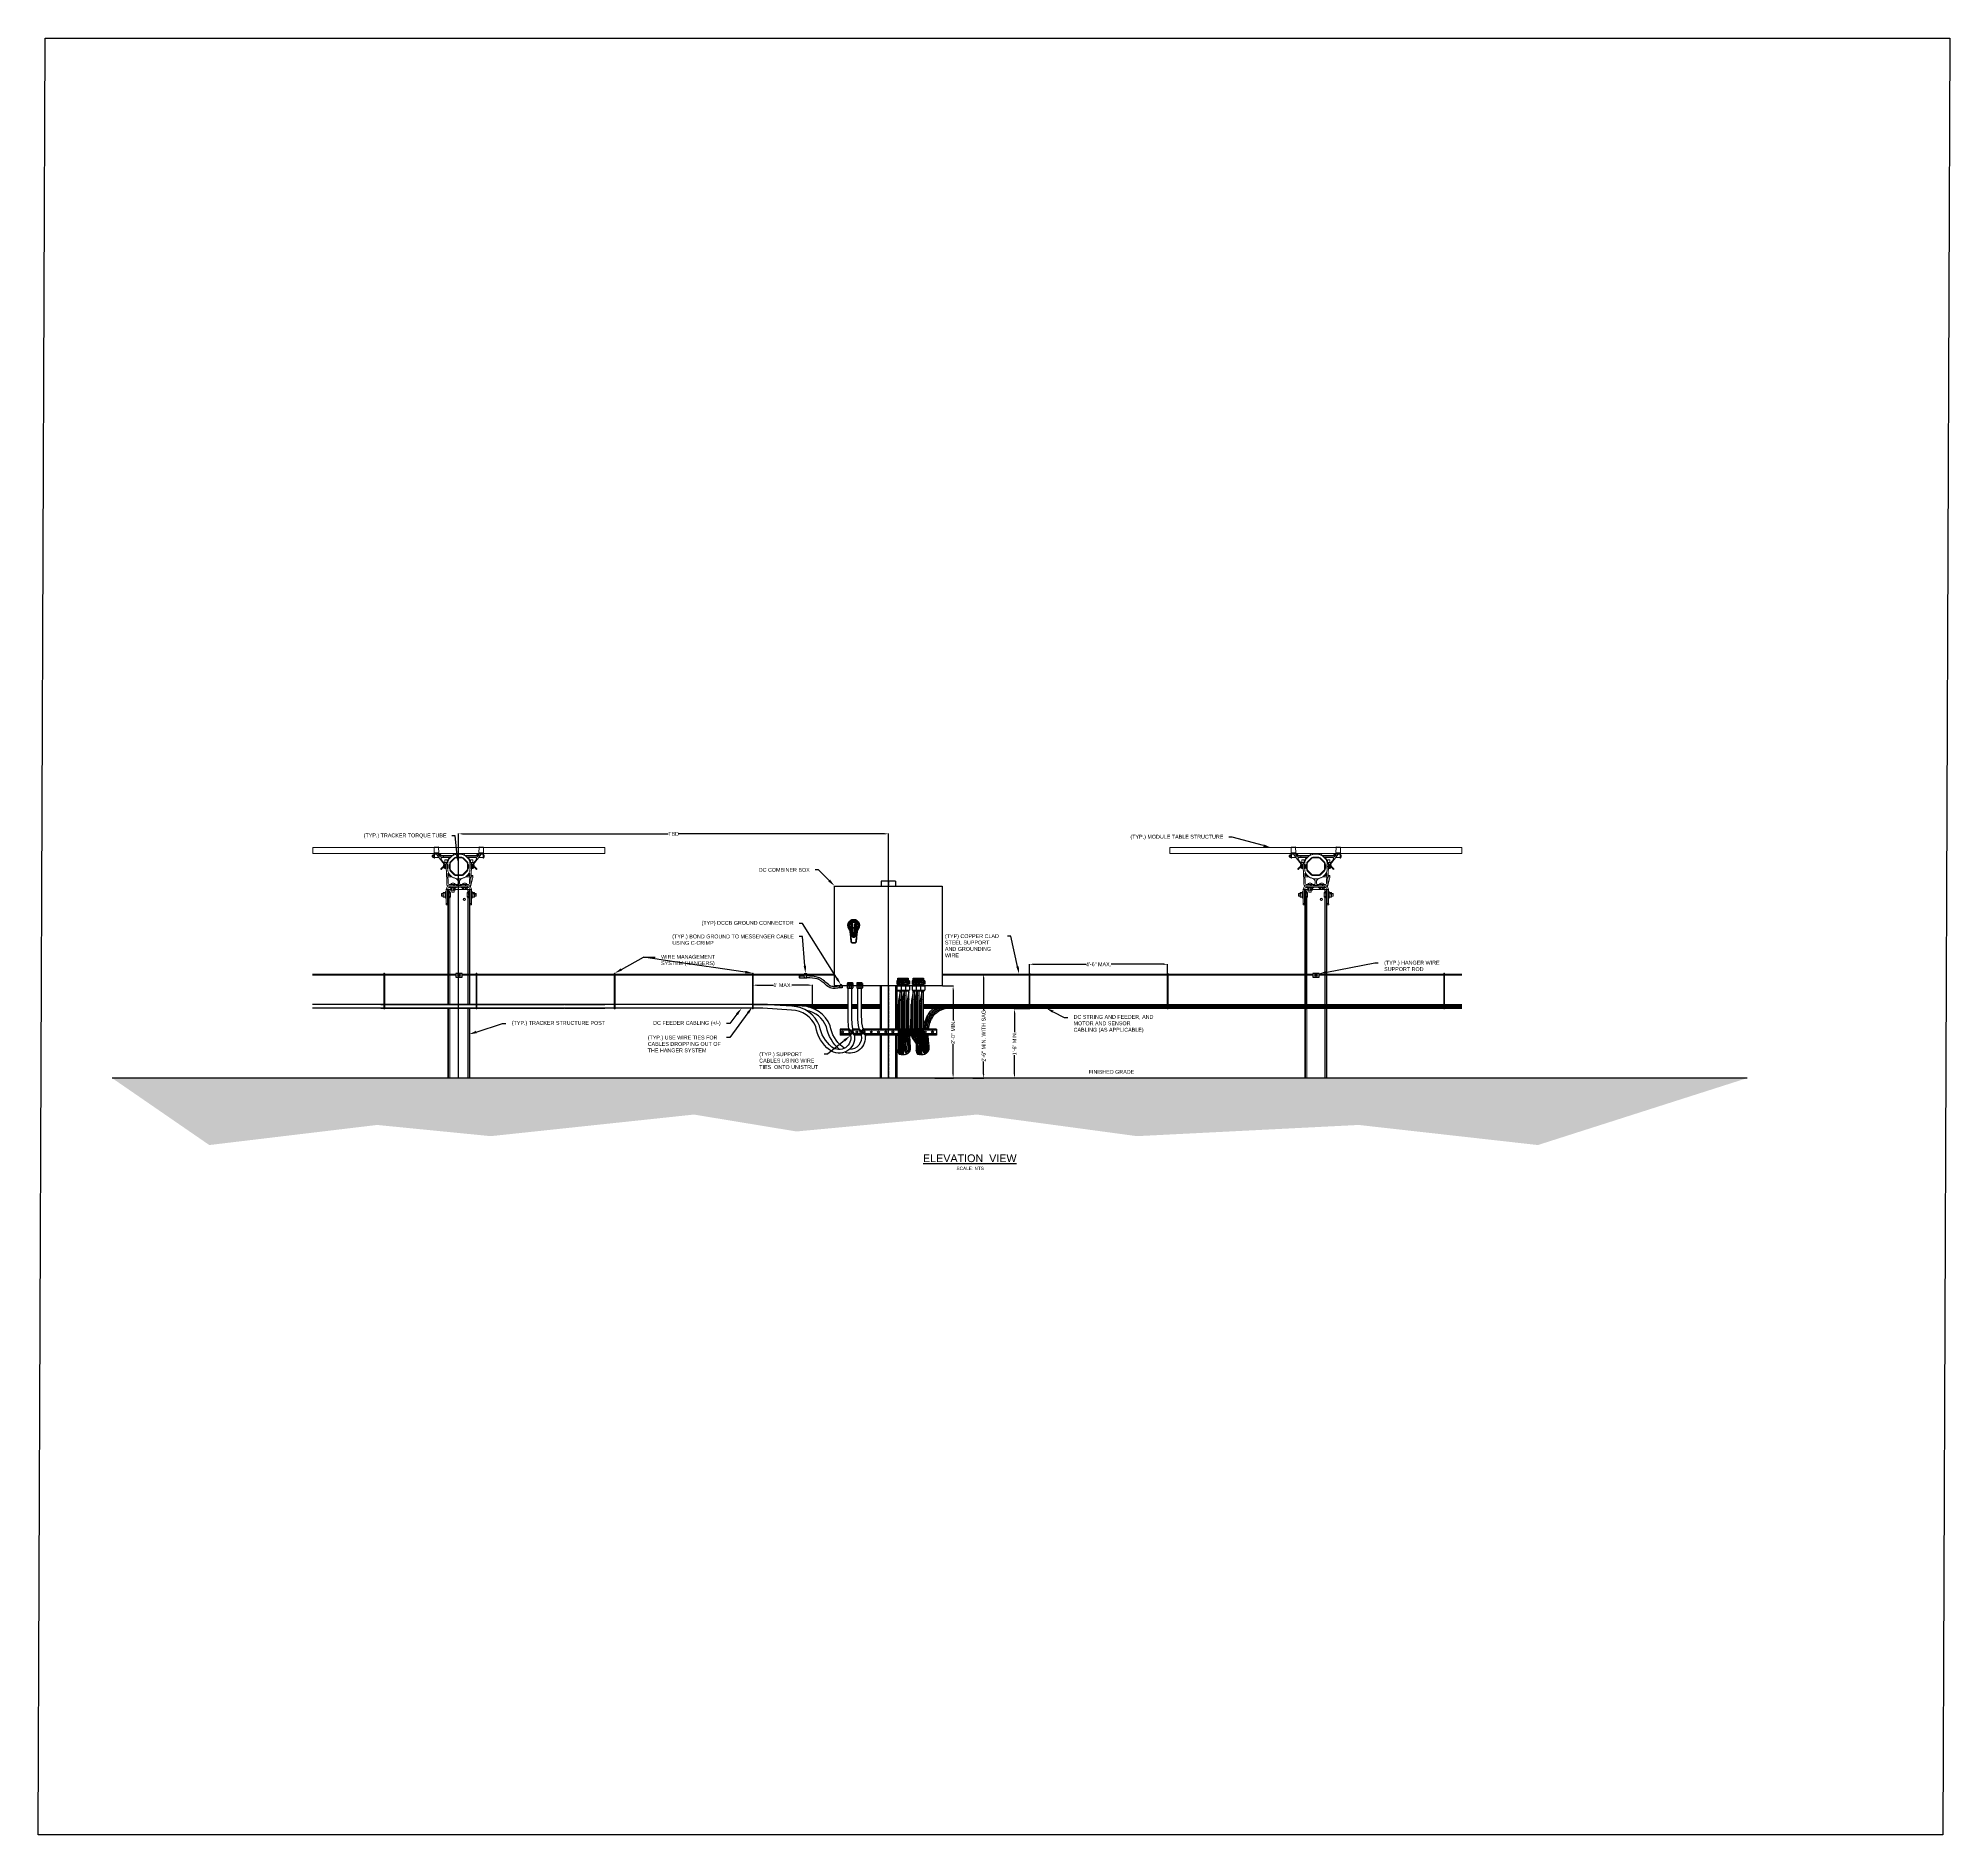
# Model space of a CAD drawing. Header units: feet. Extents: x -17 to 1389, y -162 to 787.
# Drawn here: x 231.5 to 729.3, y -162 to 305.7 of the extents above; entities that cross this region are included whole.
import ezdxf
from ezdxf import colors
from ezdxf.entities.mleader import LeaderData, LeaderLine
from ezdxf.enums import TextEntityAlignment as Align
from ezdxf.math import Vec2, Vec3

# ---------------------------------------------------------------- set-up
doc = ezdxf.new("R2010")
doc.units = ezdxf.units.FT
doc.header["$MEASUREMENT"] = 0
doc.linetypes.add('HIDDEN', pattern=[0.375, 0.25, -0.125])
for name, color, linetype in [('ATI CENTER SUPPORT', 7, 'Continuous'), ('ATI_EARTH', 34, 'Continuous'), ('Cable Gland', 4, 'Continuous'), ('DC FEEEDERS', 1, 'Continuous'), ('DC STRING CABLES', 30, 'Continuous'), ('E-CABL-DC FEEDER', 20, 'AC_CABLE'), ('E-CABL-UG2', 142, 'Continuous'), ('E-COMB-BOX', 41, 'Continuous'), ('E-DETL', 7, 'Continuous'), ('E-GRND', 3, 'Continuous'), ('G-ANNO-TEXT', 1, 'Continuous'), ('G-TEXT', 7, 'Continuous'), ('S-BEAM', 7, 'Continuous'), ('S-POST', 7, 'Continuous'), ('S-STEL-ANGL', 3, 'Continuous'), ('tie wrap', 4, 'Continuous'), ('WIRE MANAGEMENT', 4, 'Continuous')]:
    doc.layers.add(name, color=color, linetype=linetype)
doc.layers.add('G-NPLT', color=67, linetype='Continuous', plot=False)
doc.layers.add('Visible (ANSI)', color=7, linetype='Continuous', lineweight=50)
doc.styles.add('NEI-A', font='arial.ttf')
doc.styles.get("Standard").update_dxf_attribs({"font": 'arial.ttf'})
doc.linetypes.add('AC_CABLE', pattern='A,1,-0.2,["AC",Standard,S=0.1,R=0,X=-0.1,Y=-0.05],-0.2', length=1.4)
doc.dimstyles.new('NEI-A', dxfattribs={"dimtxt": 0.1, "dimasz": 0.125, "dimexe": 0.0625, "dimexo": 0.0625, "dimgap": 0.0625, "dimtad": 0, "dimtih": 1, "dimtoh": 1, "dimdec": 4, "dimzin": 3, "dimdsep": 46, "dimlunit": 4, "dimtxsty": 'NEI-A', "dimcen": 0, "dimadec": 0, "dimazin": 0, "dimtfac": 0.75, "dimtdec": 4, "dimtofl": 0, "dimtmove": 0, "dimatfit": 3, "dimfxl": 1, "dimfrac": 1, "dimtolj": 1, "dimtzin": 0, "dimarcsym": 0})

# ---------------------------------------------------------------- blocks, each defined once
blk = doc.blocks.new('DS-SA11FRN')
at = {"layer": 'Visible (ANSI)'}
for p, q in [((-0.45, 1.31), (-0.45, 1.3)), ((-0.44, 0.74), (-0.44, 0.74)), ((-0.44, 0.74), (-0.44, 0.74)), ((-0.44, 0.72), (-0.44, 0.72)), ((-0.39, 0.62), (-0.39, 0.6)), ((-0.39, 0.6), (-0.39, 0.6)), ((-0.39, 0.6), (-0.39, 0.54)), ((-0.35, 0.44), (-0.37, 0.44)), ((-0.32, 0.2), (-0.34, 0.2)), ((-0.26, 1.36), (-0.26, 1.35)), ((-0.08, 1.38), (-0.08, 1.38)), ((0.08, 1.38), (0.08, 1.38)), ((0.18, 1.38), (0.18, 1.38)), ((0.34, 0.2), (0.32, 0.2)), ((0.37, 0.44), (0.35, 0.44)), ((0.38, 1.34), (0.38, 1.34)), ((0.39, 0.6), (0.39, 0.62)), ((0.39, 0.54), (0.39, 0.6)), ((0.39, 0.6), (0.39, 0.6)), ((0.44, 0.72), (0.44, 0.72)), ((0.44, 0.72), (0.44, 0.72)), ((1.35, 0.31), (1.35, 0.31)), ((1.38, 0.15), (1.37, 0.15)), ((1.45, 0.04), (1.44, 0.04)), ((-0.3, -0.21), (-0.28, -0.21)), ((-0.28, -0.52), (-0.26, -0.52)), ((-0.28, -1.32), (-0.26, -1.32)), ((-0.27, -2.93), (-0.27, -2.68)), ((0.28, -0.52), (0.26, -0.52)), ((0.26, -1.32), (0.28, -1.32)), ((0.27, -2.68), (0.27, -2.93)), ((0.3, -0.21), (0.28, -0.21)), ((1.34, -0.09), (1.33, -0.09))]:
    blk.add_line(p, q, dxfattribs=at)
for radius, start, end in [(1.52, 309.5949, 230.4051), (1.18, 90.0181, 139.9953), (0.83, 120.0603, 121.4373), (0.735, 122.2242, 123.8207), (1.45, 77.6272, 84.0293), (1.44, 77.608, 84.0202), (1.31, 81.9924, 83.3789), (1.43, 77.5015, 82.7079), (1.39, 77.8611, 82.4949), (1.39, 77.8409, 82.4826), (1.38, 77.7124, 82.4039), (1.45, 69.2898, 75.9133), (1.44, 69.2567, 75.8914), (1.31, 72.9148, 74.3481), (1.43, 69.073, 74.473), (1.39, 69.1984, 74.0103), (1.39, 69.1627, 73.9834), (1.38, 68.9356, 73.8122), (0.735, 56.1773, 57.7779), (0.83, 58.5617, 59.9402), (1.31, 1.7544, 3.0672), (1.37, 1.6725, 4.7715), (1.44, 1.4995, 2.7713), (1.45, 1.4972, 2.767), (1.31, 346.9853, 348.3926), (1.31, 354.8889, 356.2996), (1.44, 348.259, 349.525), (1.45, 348.2771, 349.5412), (1.44, 355.3828, 356.5709), (1.45, 355.3898, 356.5762)]:
    blk.add_arc((0, 0), radius, start, end, dxfattribs=at)
for centre, major_axis, ratio, start_param, end_param in [((-0.29, 0.06), (-0.2, -1), 0.86091, 4.535225, 4.938846), ((-1.1, -0.42), (-0.01, 2.05), 0.394099, 5.293218, 5.300268), ((-0.36, 0.63), (0.0781, -0.0259), 0.293676, 4.419713, 4.46138), ((-3.95, -0.23), (2.3, 2.83), 0.994982, 5.605443, 5.60549), ((-4.28, -0.29), (2.54, 3.06), 0.994983, 5.590433, 5.614475), ((-4.67, -0.37), (2.83, 3.34), 0.994984, 5.599575, 5.601803), ((-4.67, -0.37), (2.84, 3.33), 0.996495, 5.581645, 5.601561), ((-5.33, -0.47), (3.34, 3.78), 0.996497, 5.567452, 5.598252), ((-5.33, -0.47), (3.36, 3.76), 0.998384, 5.565919, 5.574207), ((-0.03, 0.21), (0.676, 0.107), 0.989411, 1.732946, 1.824651), ((-0.02, 0.17), (0.723, 0.083), 0.993212, 1.733124, 1.776549), ((-0.02, 0.21), (-0.707, -0.06), 0.962635, 4.910692, 4.955209), ((-0.01, 0.15), (0.745, 0.068), 0.994765, 1.713941, 1.755807), ((-0.02, 0.18), (-0.731, -0.048), 0.968366, 4.884912, 4.927815), ((-0.01, 0.15), (0.749, 0.063), 0.99497, 1.555027, 1.722479), ((0, -0.03), (0.927, -0.001), 0.999692, 1.571323, 1.639104), ((0, -0.03), (0.925, 0.003), 0.999723, 1.500089, 1.568146), ((0.01, 0.15), (0.749, -0.063), 0.994986, 1.418729, 1.586112), ((0.18, -0.21), (0, -1.84), 0.000018, 2.610704, 2.656134), ((0.29, -0.2), (0, -1.82), 0.00002, 2.586502, 2.604438), ((0.31, -0.2), (0, -1.82), 0.00001, 2.649043, 2.666377), ((6.4, -0.6), (-4.16, 4.49), 0.998385, 0.72018, 0.724285), ((1.26, -0.66), (-0.01, 2.59), 0.377232, 1.296983, 1.307001), ((6.36, -0.59), (-4.15, 4.45), 0.998385, 0.721253, 0.729558), ((5.7, -0.52), (-3.64, 4), 0.998384, 0.707706, 0.716922), ((6.04, -0.56), (-3.89, 4.24), 0.998385, 0.713604, 0.717946), ((1.11, -0.59), (0.01, 2.34), 0.354103, 1.267956, 1.279049), ((6.06, -0.56), (-3.91, 4.25), 0.998385, 0.715814, 0.72008), ((1.17, -0.61), (0, 2.41), 0.366564, 1.277488, 1.28808), ((6.11, -0.57), (-3.96, 4.28), 0.998385, 0.718011, 0.722236), ((1.22, -0.63), (-0.01, 2.48), 0.37758, 1.286698, 1.296943), ((5.37, -0.48), (-3.39, 3.79), 0.998384, 0.707335, 0.715518), ((5.37, -0.48), (-3.37, 3.81), 0.996497, 0.693107, 0.714094), ((4.93, -0.41), (-3.03, 3.51), 0.996495, 0.693553, 0.70409), ((4.66, -0.37), (-2.83, 3.32), 0.996495, 0.68171, 0.701594), ((4.66, -0.37), (-2.83, 3.33), 0.994984, 0.681449, 0.683695), ((4.29, -0.3), (-2.55, 3.07), 0.994983, 0.668723, 0.692639), ((0.36, 0.63), (0.0781, 0.0259), 0.293659, 4.963231, 5.005275), ((3.79, -0.19), (-2.18, 2.71), 0.994982, 0.684585, 0.684677), ((1.07, -0.43), (-0.03, -2.08), 0.376697, 4.129943, 4.136847), ((0.49, -0.19), (0, -1.76), 0.000061, 2.565364, 2.584199), ((0.51, -0.19), (0, -1.75), 0.000032, 2.630532, 2.648693), ((0.29, 0.06), (0.2, -1), 0.860911, 1.344352, 1.747876), ((-0.21, 0.07), (1.85, 0), 0.00001, 0.465792, 0.614523), ((-0.21, 0.04), (-1.86, 0), 0.00001, 3.638092, 3.755799), ((-1.26, -1.94), (0.33, -2.83), 0.138317, 1.820906, 1.832038), ((-0.26, -4), (-0.297, -0.418), 0.607803, 5.922775, 6.042663), ((-0.57, -1.03), (-0.05, -1.67), 0.170609, 1.801299, 1.886018), ((-444.79, -4.32), (-321.93, -306.75), 0.999283, 2.386916, 2.388207), ((-449.43, -4.32), (325.26, 309.98), 0.999283, 5.528185, 5.528377), ((-449.43, -4.32), (344.27, 288.54), 0.999788, 5.589186, 5.592224), ((0, -1.3), (-1.01, 0), 0.667658, 4.465882, 4.958896), ((-0.24, -2.96), (0.0073, -0.0152), 0.361787, 4.689156, 5.020232), ((0, -1.26), (1, 0), 0.666147, 1.329274, 1.812318), ((-0.01, -2.53), (-0.069, -0.508), 0.999755, 6.168334, 6.202617), ((-0.01, -2.58), (0.492, 0.022), 0.951611, 4.403346, 4.439205), ((0, -1.97), (0.01, -1.08), 0.999754, 6.27451, 6.307028), ((0.23, -2.93), (-0.0009, -0.0463), 0.537813, 0.730575, 0.828884), ((0.26, -2.97), (-0.0057, -0.0105), 0.176797, 1.615255, 2.072997), ((0.26, -2.97), (-0.0057, -0.0105), 0.177363, 1.618042, 2.074771), ((443.16, -4.31), (-339.5, 284.49), 0.999788, 0.690822, 0.693903), ((0.58, -1.08), (0.06, -1.72), 0.171485, 4.37218, 4.455016), ((444.79, -4.32), (-321.93, 306.75), 0.999283, 0.753386, 0.754833), ((443.16, -4.31), (-320.75, 305.63), 0.999283, 0.754825, 0.754863), ((6.87, -0.64), (-4.55, 4.77), 0.998511, 0.744094, 0.749973), ((6.87, -0.64), (-4.54, 4.77), 0.998386, 0.720126, 0.745109), ((1.26, -1.94), (0.33, 2.83), 0.137776, 1.309569, 1.320721), ((-0.21, -0.09), (1.85, 0), 0.00001, 5.701334, 5.816993)]:
    blk.add_ellipse(centre, major_axis=major_axis, ratio=ratio, start_param=start_param, end_param=end_param, dxfattribs=at)
for points, knots in [([(-1.18, 0), (-1.17, 0.01), (-1.16, 0.03), (-1.15, 0.04), (-1.15, 0.06), (-1.14, 0.07), (-1.13, 0.09), (-1.11, 0.12), (-1.1, 0.15), (-1.08, 0.18), (-1.08, 0.18), (-1.08, 0.18), (-1.08, 0.18), (-1.05, 0.24), (-1.03, 0.3), (-1.01, 0.36), (-1.01, 0.36), (-1, 0.36), (-1, 0.37)], [-1.034354, -1.034354, -1.034354, -1.034354, -0.906313, -0.906313, -0.906313, -0.77838, -0.77838, -0.77838, -0.522948, -0.522948, -0.522948, -0.517378, -0.517378, -0.517378, -0.011165, -0.011165, -0.011165, -0.000002, -0.000002, -0.000002, -0.000002]), ([(-0.9, 0.76), (-0.98, 0.67), (-1.04, 0.56), (-1.09, 0.45), (-1.1, 0.44), (-1.1, 0.42), (-1.11, 0.4)], [0.000221, 0.000221, 0.000221, 0.000221, 0.91709, 0.91709, 0.91709, 1.04722, 1.04722, 1.04722, 1.04722]), ([(-1, 0.37), (-0.98, 0.43), (-0.96, 0.49), (-0.95, 0.56), (-0.93, 0.62), (-0.91, 0.69), (-0.9, 0.76)], [-1.034415, -1.034415, -1.034415, -1.034415, -0.522511, -0.522511, -0.522511, 0, 0, 0, 0]), ([(-0.9, 0.76), (-0.9, 0.75), (-0.89, 0.74), (-0.88, 0.72), (-0.88, 0.71), (-0.87, 0.71), (-0.87, 0.7), (-0.86, 0.69), (-0.86, 0.68), (-0.85, 0.67), (-0.85, 0.66), (-0.84, 0.64), (-0.83, 0.63), (-0.83, 0.62), (-0.83, 0.62), (-0.83, 0.61), (-0.82, 0.59), (-0.81, 0.57), (-0.8, 0.54), (-0.8, 0.54), (-0.8, 0.54), (-0.8, 0.54), (-0.79, 0.51), (-0.78, 0.48), (-0.77, 0.45), (-0.77, 0.44), (-0.77, 0.44), (-0.77, 0.43), (-0.76, 0.4), (-0.75, 0.37), (-0.74, 0.33), (-0.74, 0.32), (-0.74, 0.31), (-0.73, 0.3), (-0.73, 0.26), (-0.72, 0.23), (-0.71, 0.19), (-0.71, 0.17), (-0.71, 0.16), (-0.7, 0.14), (-0.7, 0.1), (-0.69, 0.06), (-0.68, 0.02), (-0.68, 0), (-0.68, -0.01), (-0.68, -0.03), (-0.67, -0.04), (-0.67, -0.06), (-0.67, -0.07), (-0.66, -0.11), (-0.66, -0.14), (-0.65, -0.18), (-0.65, -0.19), (-0.65, -0.2), (-0.65, -0.21), (-0.65, -0.24), (-0.64, -0.27), (-0.64, -0.29), (-0.64, -0.33), (-0.63, -0.37), (-0.63, -0.41), (-0.63, -0.41), (-0.63, -0.41), (-0.63, -0.41), (-0.62, -0.46), (-0.62, -0.5), (-0.61, -0.55), (-0.61, -0.57), (-0.61, -0.6), (-0.6, -0.63), (-0.6, -0.65), (-0.6, -0.67), (-0.6, -0.69), (-0.59, -0.74), (-0.59, -0.79), (-0.58, -0.84), (-0.58, -0.85), (-0.58, -0.85), (-0.58, -0.86), (-0.58, -0.91), (-0.57, -0.95), (-0.57, -1), (-0.57, -1.04), (-0.57, -1.07), (-0.56, -1.11), (-0.56, -1.13), (-0.56, -1.15), (-0.56, -1.17), (-0.55, -1.23), (-0.55, -1.29), (-0.55, -1.36), (-0.55, -1.37), (-0.55, -1.37), (-0.54, -1.38), (-0.54, -1.44), (-0.54, -1.49), (-0.53, -1.55), (-0.53, -1.59), (-0.53, -1.63), (-0.53, -1.67), (-0.53, -1.7), (-0.52, -1.73), (-0.52, -1.76), (-0.52, -1.83), (-0.52, -1.9), (-0.51, -1.98), (-0.51, -1.98), (-0.51, -1.98), (-0.51, -1.98), (-0.51, -2.05), (-0.51, -2.13), (-0.5, -2.2), (-0.5, -2.24), (-0.5, -2.28), (-0.5, -2.31), (-0.5, -2.36), (-0.49, -2.4), (-0.49, -2.45), (-0.49, -2.52), (-0.49, -2.59), (-0.49, -2.67)], [0.0000036, 0.0000036, 0.0000036, 0.0000036, 0.0395062, 0.0395062, 0.0395062, 0.0588235, 0.0588235, 0.0588235, 0.0817201, 0.0817201, 0.0817201, 0.1176471, 0.1176471, 0.1176471, 0.1271628, 0.1271628, 0.1271628, 0.1764706, 0.1764706, 0.1764706, 0.1766375, 0.1766375, 0.1766375, 0.2285449, 0.2285449, 0.2285449, 0.2352941, 0.2352941, 0.2352941, 0.2805429, 0.2805429, 0.2805429, 0.2941176, 0.2941176, 0.2941176, 0.3345384, 0.3345384, 0.3345384, 0.3529412, 0.3529412, 0.3529412, 0.3941915, 0.3941915, 0.3941915, 0.4117647, 0.4117647, 0.4117647, 0.4263374, 0.4263374, 0.4263374, 0.4596765, 0.4596765, 0.4596765, 0.4705882, 0.4705882, 0.4705882, 0.4941796, 0.4941796, 0.4941796, 0.5294118, 0.5294118, 0.5294118, 0.5297537, 0.5297537, 0.5297537, 0.566245, 0.566245, 0.566245, 0.5882353, 0.5882353, 0.5882353, 0.603558, 0.603558, 0.603558, 0.6416154, 0.6416154, 0.6416154, 0.6470588, 0.6470588, 0.6470588, 0.6803761, 0.6803761, 0.6803761, 0.7058824, 0.7058824, 0.7058824, 0.7197281, 0.7197281, 0.7197281, 0.7595534, 0.7595534, 0.7595534, 0.7647059, 0.7647059, 0.7647059, 0.7997515, 0.7997515, 0.7997515, 0.8235294, 0.8235294, 0.8235294, 0.8403272, 0.8403272, 0.8403272, 0.8812626, 0.8812626, 0.8812626, 0.8823529, 0.8823529, 0.8823529, 0.9224218, 0.9224218, 0.9224218, 0.9411765, 0.9411765, 0.9411765, 0.9634351, 0.9634351, 0.9634351, 1, 1, 1, 1]), ([(-0.48, 1.3), (-0.48, 1.31), (-0.47, 1.32), (-0.46, 1.34), (-0.46, 1.35), (-0.44, 1.36), (-0.43, 1.37), (-0.4, 1.39), (-0.39, 1.39), (-0.38, 1.4), (-0.37, 1.4), (-0.36, 1.4)], [0, 0, 0, 0, 0.1388107, 0.1388107, 0.2748452, 0.2748452, 0.3867538, 0.3867538, 0.4397214, 0.4397214, 0.4973571, 0.4973571, 0.4973571, 0.4973571]), ([(-0.48, 1.3), (-0.48, 1.31), (-0.47, 1.32), (-0.46, 1.34), (-0.45, 1.35), (-0.43, 1.37), (-0.42, 1.38), (-0.39, 1.39), (-0.37, 1.4), (-0.36, 1.4)], [0.0057781, 0.0057781, 0.0057781, 0.0057781, 0.1535337, 0.1535337, 0.3538981, 0.3538981, 0.6046188, 0.6046188, 0.881305, 0.881305, 0.881305, 0.881305]), ([(-0.36, 1.26), (-0.37, 1.25), (-0.38, 1.25), (-0.39, 1.25), (-0.4, 1.25), (-0.41, 1.25), (-0.42, 1.25), (-0.44, 1.25), (-0.45, 1.25), (-0.46, 1.26), (-0.47, 1.27), (-0.47, 1.28), (-0.48, 1.29), (-0.48, 1.3)], [0, 0, 0, 0, 0.0719443, 0.0719443, 0.1321667, 0.1321667, 0.1893425, 0.1893425, 0.2861139, 0.2861139, 0.3987701, 0.3987701, 0.5487354, 0.5487354, 0.5487354, 0.5487354]), ([(-0.36, 1.39), (-0.37, 1.39), (-0.37, 1.39), (-0.39, 1.38), (-0.39, 1.38), (-0.41, 1.37), (-0.42, 1.36), (-0.43, 1.35), (-0.44, 1.34), (-0.45, 1.32), (-0.45, 1.31), (-0.45, 1.31)], [-0.5949602, -0.5949602, -0.5949602, -0.5949602, -0.5040789, -0.5040789, -0.4202191, -0.4202191, -0.2598152, -0.2598152, -0.1185674, -0.1185674, 0, 0, 0, 0]), ([(-0.45, 1.31), (-0.45, 1.3), (-0.45, 1.29), (-0.44, 1.28), (-0.44, 1.28), (-0.43, 1.27), (-0.42, 1.27), (-0.41, 1.27), (-0.4, 1.26), (-0.39, 1.27), (-0.38, 1.27), (-0.37, 1.27), (-0.36, 1.27), (-0.36, 1.27)], [-0.6630906, -0.6630906, -0.6630906, -0.6630906, -0.4182532, -0.4182532, -0.2424907, -0.2424907, -0.1487857, -0.1487857, -0.1020383, -0.1020383, -0.0515274, -0.0515274, 0, 0, 0, 0]), ([(-0.45, 1.3), (-0.45, 1.3), (-0.45, 1.29), (-0.45, 1.28), (-0.44, 1.28), (-0.43, 1.27), (-0.42, 1.27), (-0.41, 1.26), (-0.41, 1.26), (-0.39, 1.26), (-0.39, 1.26), (-0.37, 1.26), (-0.37, 1.27), (-0.36, 1.27)], [-0.3307564, -0.3307564, -0.3307564, -0.3307564, -0.2815416, -0.2815416, -0.2295757, -0.2295757, -0.1619563, -0.1619563, -0.1131066, -0.1131066, -0.065558, -0.065558, 0, 0, 0, 0]), ([(-0.44, 0.74), (-0.44, 0.75), (-0.44, 0.75), (-0.43, 0.76), (-0.43, 0.76), (-0.43, 0.76)], [0.00000204, 0.00000204, 0.00000204, 0.00000204, 0.02415652, 0.02415652, 0.04723021, 0.04723021, 0.04723021, 0.04723021]), ([(-0.43, 0.76), (-0.43, 0.76), (-0.43, 0.75), (-0.43, 0.75), (-0.44, 0.75), (-0.44, 0.75), (-0.44, 0.74)], [0, 0, 0, 0, 0.02793923, 0.02793923, 0.02793923, 0.0514159, 0.0514159, 0.0514159, 0.0514159]), ([(-0.44, 0.74), (-0.44, 0.74), (-0.44, 0.74), (-0.44, 0.74), (-0.44, 0.74), (-0.44, 0.74)], [-0.02392302, -0.02392302, -0.02392302, -0.02392302, -0.0119429, -0.0119429, -0.00013105, -0.00013105, -0.00013105, -0.00013105]), ([(-0.44, 0.72), (-0.44, 0.72), (-0.44, 0.72), (-0.44, 0.72), (-0.44, 0.72), (-0.44, 0.72), (-0.44, 0.73), (-0.44, 0.73), (-0.44, 0.73), (-0.44, 0.73), (-0.44, 0.73), (-0.44, 0.73), (-0.44, 0.73), (-0.44, 0.73), (-0.44, 0.73), (-0.44, 0.73), (-0.44, 0.73), (-0.44, 0.74), (-0.44, 0.74)], [-0.04861649, -0.04861649, -0.04861649, -0.04861649, -0.0433969, -0.0433969, -0.0433969, -0.03247148, -0.03247148, -0.03247148, -0.02405798, -0.02405798, -0.02405798, -0.01623461, -0.01623461, -0.01623461, -0.00540016, -0.00540016, -0.00540016, -0.00006337, -0.00006337, -0.00006337, -0.00006337]), ([(-0.44, 0.72), (-0.44, 0.72), (-0.44, 0.72), (-0.44, 0.72), (-0.44, 0.72), (-0.44, 0.72), (-0.44, 0.73), (-0.44, 0.73), (-0.44, 0.73), (-0.44, 0.73), (-0.44, 0.73), (-0.44, 0.73), (-0.44, 0.73), (-0.44, 0.73), (-0.44, 0.74), (-0.44, 0.74)], [0, 0, 0, 0, 0.110863, 0.110863, 0.110863, 0.333147, 0.333147, 0.333147, 0.666574, 0.666574, 0.666574, 0.888858, 0.888858, 0.888858, 1, 1, 1, 1]), ([(-0.44, 0.74), (-0.44, 0.74), (-0.44, 0.74), (-0.44, 0.74), (-0.44, 0.74), (-0.44, 0.74), (-0.44, 0.74)], [0, 0, 0, 0, 0.01337331, 0.01337331, 0.01337331, 0.02723997, 0.02723997, 0.02723997, 0.02723997]), ([(-0.44, 0.72), (-0.43, 0.71), (-0.43, 0.7), (-0.43, 0.69), (-0.43, 0.68), (-0.42, 0.67), (-0.42, 0.66), (-0.42, 0.65), (-0.42, 0.64), (-0.42, 0.64), (-0.41, 0.63), (-0.41, 0.63), (-0.41, 0.62), (-0.41, 0.61), (-0.41, 0.6), (-0.4, 0.59), (-0.4, 0.59), (-0.4, 0.59), (-0.4, 0.59)], [0, 0, 0, 0, 0.2499999, 0.2499999, 0.2499999, 0.4999997, 0.4999997, 0.4999997, 0.6427711, 0.6427711, 0.6427711, 0.7499996, 0.7499996, 0.7499996, 0.9799111, 0.9799111, 0.9799111, 0.9999995, 0.9999995, 0.9999995, 0.9999995]), ([(-0.43, 0.76), (-0.43, 0.76), (-0.42, 0.76), (-0.42, 0.77), (-0.42, 0.77), (-0.42, 0.77), (-0.42, 0.77)], [-0.04793104, -0.04793104, -0.04793104, -0.04793104, -0.02419597, -0.02419597, -0.02419597, -0.00051526, -0.00051526, -0.00051526, -0.00051526]), ([(-0.42, 0.77), (-0.42, 0.77), (-0.42, 0.77), (-0.42, 0.77), (-0.43, 0.76), (-0.43, 0.76), (-0.43, 0.76)], [0.00010358, 0.00010358, 0.00010358, 0.00010358, 0.02528157, 0.02528157, 0.02528157, 0.04906936, 0.04906936, 0.04906936, 0.04906936]), ([(-0.42, 0.77), (-0.4, 0.78), (-0.38, 0.8), (-0.36, 0.81), (-0.34, 0.82), (-0.33, 0.82), (-0.31, 0.83)], [-0.3180021, -0.3180021, -0.3180021, -0.3180021, -0.159226, -0.159226, -0.159226, -0.0000491, -0.0000491, -0.0000491, -0.0000491]), ([(-0.31, 0.83), (-0.33, 0.82), (-0.35, 0.81), (-0.36, 0.8), (-0.38, 0.79), (-0.4, 0.78), (-0.42, 0.77)], [0.0000003, 0.0000003, 0.0000003, 0.0000003, 0.1644814, 0.1644814, 0.1644814, 0.3203313, 0.3203313, 0.3203313, 0.3203313]), ([(-0.42, 0.75), (-0.42, 0.75), (-0.42, 0.75), (-0.41, 0.75), (-0.41, 0.76), (-0.41, 0.76)], [0, 0, 0, 0, 0.01064644, 0.01064644, 0.02096819, 0.02096819, 0.02096819, 0.02096819]), ([(-0.42, 0.74), (-0.42, 0.75), (-0.42, 0.75), (-0.42, 0.75), (-0.42, 0.75), (-0.42, 0.75)], [0, 0, 0, 0, 0.00879058, 0.00879058, 0.01724631, 0.01724631, 0.01724631, 0.01724631]), ([(-0.42, 0.73), (-0.42, 0.73), (-0.42, 0.73), (-0.42, 0.73), (-0.42, 0.74), (-0.42, 0.74)], [0, 0, 0, 0, 0.02191402, 0.02191402, 0.04140514, 0.04140514, 0.04140514, 0.04140514]), ([(-0.36, 0.45), (-0.36, 0.48), (-0.37, 0.5), (-0.38, 0.55), (-0.38, 0.57), (-0.39, 0.62), (-0.4, 0.64), (-0.41, 0.69), (-0.41, 0.71), (-0.42, 0.73)], [0, 0, 0, 0, 0.2205242, 0.2205242, 0.433084, 0.433084, 0.6525192, 0.6525192, 0.8656111, 0.8656111, 0.8656111, 0.8656111]), ([(-0.41, 0.76), (-0.4, 0.77), (-0.39, 0.77), (-0.34, 0.8), (-0.29, 0.83), (-0.22, 0.85), (-0.2, 0.85), (-0.18, 0.86)], [0, 0, 0, 0, 0.056398, 0.056398, 0.4831552, 0.4831552, 0.6256594, 0.6256594, 0.6256594, 0.6256594]), ([(-0.41, 0.76), (-0.41, 0.76), (-0.41, 0.76), (-0.41, 0.76), (-0.41, 0.76), (-0.41, 0.76)], [0, 0, 0, 0, 0.00839897, 0.00839897, 0.01747667, 0.01747667, 0.01747667, 0.01747667]), ([(-0.4, 0.59), (-0.4, 0.58), (-0.4, 0.57), (-0.4, 0.56), (-0.4, 0.56), (-0.4, 0.55), (-0.39, 0.54)], [-0.1415263, -0.1415263, -0.1415263, -0.1415263, -0.0712093, -0.0712093, -0.0712093, -0.0001714, -0.0001714, -0.0001714, -0.0001714]), ([(-0.39, 0.54), (-0.39, 0.53), (-0.39, 0.51), (-0.38, 0.49), (-0.38, 0.49), (-0.38, 0.49), (-0.38, 0.49), (-0.38, 0.48), (-0.38, 0.46), (-0.38, 0.45)], [-0.2780704, -0.2780704, -0.2780704, -0.2780704, -0.1410908, -0.1410908, -0.1410908, -0.1373674, -0.1373674, -0.1373674, -0.0000343, -0.0000343, -0.0000343, -0.0000343]), ([(-0.38, 0.45), (-0.37, 0.43), (-0.37, 0.42), (-0.37, 0.4), (-0.36, 0.38), (-0.36, 0.37), (-0.36, 0.35)], [-0.27168, -0.27168, -0.27168, -0.27168, -0.1385538, -0.1385538, -0.1385538, -0.000035, -0.000035, -0.000035, -0.000035]), ([(-0.36, 1.4), (-0.35, 1.4), (-0.34, 1.41), (-0.32, 1.41), (-0.32, 1.41), (-0.3, 1.41), (-0.3, 1.41), (-0.28, 1.41), (-0.27, 1.4), (-0.25, 1.39), (-0.25, 1.39), (-0.24, 1.38), (-0.24, 1.37), (-0.24, 1.36)], [0, 0, 0, 0, 0.0657793, 0.0657793, 0.1274653, 0.1274653, 0.1879918, 0.1879918, 0.2895678, 0.2895678, 0.4000427, 0.4000427, 0.533622, 0.533622, 0.533622, 0.533622]), ([(-0.36, 1.4), (-0.35, 1.4), (-0.35, 1.4), (-0.33, 1.41), (-0.32, 1.41), (-0.31, 1.41), (-0.3, 1.41), (-0.28, 1.4), (-0.28, 1.4), (-0.26, 1.4), (-0.26, 1.39), (-0.24, 1.38), (-0.24, 1.37), (-0.24, 1.36)], [0, 0, 0, 0, 0.0491599, 0.0491599, 0.1144268, 0.1144268, 0.1731358, 0.1731358, 0.2618637, 0.2618637, 0.3918889, 0.3918889, 0.586505, 0.586505, 0.586505, 0.586505]), ([(-0.26, 1.36), (-0.26, 1.36), (-0.26, 1.37), (-0.27, 1.38), (-0.27, 1.38), (-0.29, 1.39), (-0.29, 1.39), (-0.31, 1.4), (-0.31, 1.4), (-0.33, 1.4), (-0.33, 1.4), (-0.34, 1.39), (-0.35, 1.39), (-0.36, 1.39)], [-0.4360379, -0.4360379, -0.4360379, -0.4360379, -0.3258376, -0.3258376, -0.2342315, -0.2342315, -0.1512067, -0.1512067, -0.1019888, -0.1019888, -0.0514477, -0.0514477, 0, 0, 0, 0]), ([(-0.24, 1.36), (-0.24, 1.35), (-0.24, 1.34), (-0.25, 1.32), (-0.26, 1.31), (-0.28, 1.29), (-0.29, 1.28), (-0.31, 1.27), (-0.32, 1.27), (-0.34, 1.26), (-0.35, 1.26), (-0.36, 1.26)], [0, 0, 0, 0, 0.1397204, 0.1397204, 0.2759887, 0.2759887, 0.3923845, 0.3923845, 0.4484435, 0.4484435, 0.5092835, 0.5092835, 0.5092835, 0.5092835]), ([(-0.36, 1.27), (-0.35, 1.27), (-0.34, 1.28), (-0.33, 1.28), (-0.32, 1.28), (-0.3, 1.29), (-0.3, 1.3), (-0.28, 1.32), (-0.27, 1.32), (-0.26, 1.34), (-0.26, 1.35), (-0.26, 1.36)], [-0.3965717, -0.3965717, -0.3965717, -0.3965717, -0.3542615, -0.3542615, -0.3152213, -0.3152213, -0.230155, -0.230155, -0.1164584, -0.1164584, 0, 0, 0, 0]), ([(-0.36, 1.27), (-0.35, 1.27), (-0.34, 1.28), (-0.32, 1.29), (-0.31, 1.29), (-0.29, 1.3), (-0.28, 1.31), (-0.27, 1.33), (-0.27, 1.33), (-0.26, 1.34), (-0.26, 1.35), (-0.26, 1.35)], [-0.5138028, -0.5138028, -0.5138028, -0.5138028, -0.3976308, -0.3976308, -0.2917988, -0.2917988, -0.1637056, -0.1637056, -0.0834926, -0.0834926, 0, 0, 0, 0]), ([(-0.34, 0.36), (-0.34, 0.37), (-0.35, 0.39), (-0.35, 0.42), (-0.35, 0.44), (-0.36, 0.45)], [0, 0, 0, 0, 0.136565, 0.136565, 0.2730702, 0.2730702, 0.2730702, 0.2730702]), ([(-0.33, 0.16), (-0.34, 0.19), (-0.34, 0.22), (-0.34, 0.26), (-0.35, 0.28), (-0.35, 0.3), (-0.35, 0.33), (-0.36, 0.33), (-0.36, 0.34), (-0.36, 0.35)], [0, 0, 0, 0, 0.2747138, 0.2747138, 0.2747138, 0.4616706, 0.4616706, 0.4616706, 0.5332653, 0.5332653, 0.5332653, 0.5332653]), ([(-0.31, 0.16), (-0.32, 0.19), (-0.32, 0.22), (-0.33, 0.29), (-0.33, 0.32), (-0.34, 0.36)], [0.0000001, 0.0000001, 0.0000001, 0.0000001, 0.2444375, 0.2444375, 0.5350871, 0.5350871, 0.5350871, 0.5350871]), ([(-0.3, -0.21), (-0.3, -0.14), (-0.31, -0.08), (-0.32, 0.04), (-0.32, 0.1), (-0.33, 0.16)], [-0.9400792, -0.9400792, -0.9400792, -0.9400792, -0.4612247, -0.4612247, -0.0000486, -0.0000486, -0.0000486, -0.0000486]), ([(-0.29, -0.24), (-0.3, -0.18), (-0.3, -0.11), (-0.32, 0.02), (-0.32, 0.09), (-0.33, 0.16)], [-1.050257, -1.050257, -1.050257, -1.050257, -0.525122, -0.525122, -0.000002, -0.000002, -0.000002, -0.000002]), ([(-0.25, 0.86), (-0.26, 0.85), (-0.27, 0.85), (-0.29, 0.84), (-0.3, 0.84), (-0.31, 0.83)], [0.0000021, 0.0000021, 0.0000021, 0.0000021, 0.0799355, 0.0799355, 0.1598688, 0.1598688, 0.1598688, 0.1598688]), ([(-0.26, -0.59), (-0.26, -0.54), (-0.27, -0.5), (-0.27, -0.45), (-0.27, -0.38), (-0.27, -0.31), (-0.28, -0.24), (-0.28, -0.21), (-0.28, -0.18), (-0.28, -0.14), (-0.28, -0.11), (-0.29, -0.07), (-0.29, -0.04), (-0.3, 0.03), (-0.3, 0.09), (-0.31, 0.16)], [0.164057, 0.164057, 0.164057, 0.164057, 0.522579, 0.522579, 0.522579, 1.038569, 1.038569, 1.038569, 1.296782, 1.296782, 1.296782, 1.556625, 1.556625, 1.556625, 2.085811, 2.085811, 2.085811, 2.085811]), ([(-0.06, 0.89), (-0.08, 0.89), (-0.1, 0.89), (-0.13, 0.88), (-0.15, 0.88), (-0.17, 0.88), (-0.19, 0.87)], [0.0000022, 0.0000022, 0.0000022, 0.0000022, 0.1601612, 0.1601612, 0.1601612, 0.3196799, 0.3196799, 0.3196799, 0.3196799]), ([(-0.12, 1.38), (-0.12, 1.38), (-0.12, 1.39), (-0.11, 1.4), (-0.11, 1.41), (-0.09, 1.43), (-0.08, 1.43), (-0.06, 1.44), (-0.05, 1.44), (-0.03, 1.45), (-0.02, 1.45), (0, 1.45)], [0, 0, 0, 0, 0.1120552, 0.1120552, 0.2226073, 0.2226073, 0.3718292, 0.3718292, 0.5487572, 0.5487572, 0.7026557, 0.7026557, 0.7026557, 0.7026557]), ([(-0.12, 1.37), (-0.12, 1.39), (-0.11, 1.4), (-0.1, 1.42), (-0.09, 1.43), (-0.07, 1.44), (-0.06, 1.44), (-0.04, 1.44), (-0.03, 1.44), (-0.02, 1.45), (-0.01, 1.45), (0, 1.45)], [0.0062566, 0.0062566, 0.0062566, 0.0062566, 0.1969597, 0.1969597, 0.3374721, 0.3374721, 0.5008911, 0.5008911, 0.587138, 0.587138, 0.6825502, 0.6825502, 0.6825502, 0.6825502]), ([(0, 1.3), (-0.01, 1.3), (-0.02, 1.3), (-0.03, 1.3), (-0.04, 1.31), (-0.06, 1.31), (-0.07, 1.31), (-0.09, 1.32), (-0.1, 1.33), (-0.11, 1.35), (-0.12, 1.36), (-0.12, 1.38)], [0, 0, 0, 0, 0.0517276, 0.0517276, 0.104744, 0.104744, 0.2280951, 0.2280951, 0.4159503, 0.4159503, 0.5847227, 0.5847227, 0.5847227, 0.5847227]), ([(0, 1.44), (-0.01, 1.44), (-0.02, 1.43), (-0.03, 1.43), (-0.03, 1.43), (-0.04, 1.43), (-0.05, 1.43), (-0.06, 1.42), (-0.07, 1.42), (-0.08, 1.4), (-0.08, 1.39), (-0.08, 1.38)], [-0.9205245, -0.9205245, -0.9205245, -0.9205245, -0.7615967, -0.7615967, -0.6130963, -0.6130963, -0.3045778, -0.3045778, -0.1652923, -0.1652923, 0, 0, 0, 0]), ([(-0.08, 1.38), (-0.08, 1.37), (-0.08, 1.36), (-0.08, 1.35), (-0.08, 1.35), (-0.07, 1.34), (-0.06, 1.33), (-0.05, 1.33), (-0.04, 1.32), (-0.03, 1.32), (-0.02, 1.32), (-0.01, 1.32), (-0.01, 1.32), (0, 1.32)], [-0.3104484, -0.3104484, -0.3104484, -0.3104484, -0.2604991, -0.2604991, -0.2118811, -0.2118811, -0.1464066, -0.1464066, -0.073673, -0.073673, -0.0383322, -0.0383322, 0, 0, 0, 0]), ([(-0.08, 1.38), (-0.08, 1.37), (-0.08, 1.37), (-0.08, 1.36), (-0.08, 1.35), (-0.07, 1.34), (-0.06, 1.33), (-0.04, 1.33), (-0.04, 1.32), (-0.02, 1.32), (-0.01, 1.32), (0, 1.32)], [-0.281588, -0.281588, -0.281588, -0.281588, -0.2379535, -0.2379535, -0.1954244, -0.1954244, -0.1333963, -0.1333963, -0.061823, -0.061823, 0, 0, 0, 0]), ([(0, 0.89), (-0.01, 0.89), (-0.02, 0.89), (-0.03, 0.89), (-0.04, 0.89), (-0.05, 0.89), (-0.06, 0.89)], [0, 0, 0, 0, 0.0799239, 0.0799239, 0.0799239, 0.1596217, 0.1596217, 0.1596217, 0.1596217]), ([(-0.06, 0.88), (-0.04, 0.88), (-0.03, 0.88), (-0.01, 0.88), (0, 0.88), (0.01, 0.88), (0.03, 0.88), (0.04, 0.88), (0.05, 0.88), (0.06, 0.88)], [0.9636258, 0.9636258, 0.9636258, 0.9636258, 1.1219634, 1.1219634, 1.1219634, 1.2275218, 1.2275218, 1.2275218, 1.3330802, 1.3330802, 1.3330802, 1.3330802]), ([(0, 1.45), (0.01, 1.45), (0.02, 1.45), (0.04, 1.44), (0.05, 1.44), (0.07, 1.43), (0.08, 1.43), (0.09, 1.42), (0.1, 1.41), (0.11, 1.39), (0.11, 1.39), (0.11, 1.38)], [0, 0, 0, 0, 0.0801671, 0.0801671, 0.1901615, 0.1901615, 0.339005, 0.339005, 0.5045042, 0.5045042, 0.670312, 0.670312, 0.670312, 0.670312]), ([(0, 1.45), (0.01, 1.45), (0.02, 1.45), (0.04, 1.44), (0.05, 1.44), (0.07, 1.43), (0.08, 1.43), (0.1, 1.41), (0.1, 1.41), (0.11, 1.39), (0.11, 1.38), (0.11, 1.38)], [0, 0, 0, 0, 0.082869, 0.082869, 0.2021111, 0.2021111, 0.3610624, 0.3610624, 0.5297258, 0.5297258, 0.6895261, 0.6895261, 0.6895261, 0.6895261]), ([(0.08, 1.38), (0.08, 1.39), (0.08, 1.39), (0.07, 1.4), (0.07, 1.41), (0.06, 1.42), (0.05, 1.42), (0.04, 1.43), (0.03, 1.43), (0.01, 1.43), (0.01, 1.44), (0, 1.44)], [-0.2900487, -0.2900487, -0.2900487, -0.2900487, -0.2550042, -0.2550042, -0.2074045, -0.2074045, -0.1422767, -0.1422767, -0.0733975, -0.0733975, 0, 0, 0, 0]), ([(0.11, 1.38), (0.11, 1.37), (0.11, 1.36), (0.1, 1.34), (0.09, 1.33), (0.07, 1.32), (0.06, 1.31), (0.04, 1.31), (0.03, 1.31), (0.01, 1.3), (0.01, 1.3), (0, 1.3)], [0, 0, 0, 0, 0.1540194, 0.1540194, 0.2473925, 0.2473925, 0.3537368, 0.3537368, 0.4795685, 0.4795685, 0.5899688, 0.5899688, 0.5899688, 0.5899688]), ([(0, 1.32), (0, 1.32), (0.01, 1.32), (0.03, 1.32), (0.04, 1.33), (0.05, 1.33), (0.06, 1.34), (0.07, 1.35), (0.07, 1.35), (0.08, 1.37), (0.08, 1.37), (0.08, 1.38)], [-0.5197257, -0.5197257, -0.5197257, -0.5197257, -0.4046875, -0.4046875, -0.2817276, -0.2817276, -0.1687061, -0.1687061, -0.0859959, -0.0859959, 0, 0, 0, 0]), ([(0, 1.32), (0, 1.32), (0.01, 1.32), (0.02, 1.32), (0.02, 1.32), (0.03, 1.33), (0.04, 1.33), (0.05, 1.34), (0.06, 1.34), (0.07, 1.35), (0.07, 1.36), (0.08, 1.37), (0.08, 1.37), (0.08, 1.38)], [-0.5530064, -0.5530064, -0.5530064, -0.5530064, -0.4787317, -0.4787317, -0.4104312, -0.4104312, -0.2731137, -0.2731137, -0.1633742, -0.1633742, -0.0832919, -0.0832919, 0, 0, 0, 0]), ([(0, 1.18), (0.13, 1.18), (0.26, 1.16), (0.42, 1.1), (0.46, 1.09), (0.58, 1.03), (0.65, 0.99), (0.75, 0.91), (0.79, 0.88), (0.85, 0.82), (0.88, 0.79), (0.9, 0.76)], [0.000007, 0.000007, 0.000007, 0.000007, 0.979604, 0.979604, 1.307374, 1.307374, 1.960978, 1.960978, 2.287788, 2.287788, 2.61464, 2.61464, 2.61464, 2.61464]), ([(0, 0.89), (0.01, 0.89), (0.01, 0.89), (0.02, 0.89), (0.02, 0.89), (0.03, 0.89), (0.03, 0.89), (0.04, 0.89), (0.04, 0.89), (0.05, 0.89), (0.05, 0.89), (0.06, 0.89), (0.06, 0.89)], [0, 0, 0, 0, 0.25, 0.25, 0.25, 0.5, 0.5, 0.5, 0.75, 0.75, 0.75, 1, 1, 1, 1]), ([(0.19, 0.87), (0.17, 0.88), (0.15, 0.88), (0.13, 0.88), (0.1, 0.89), (0.08, 0.89), (0.06, 0.89)], [-0.3196338, -0.3196338, -0.3196338, -0.3196338, -0.1597491, -0.1597491, -0.1597491, -0.0000051, -0.0000051, -0.0000051, -0.0000051]), ([(0.15, 1.3), (0.15, 1.33), (0.15, 1.36), (0.15, 1.4), (0.15, 1.42), (0.15, 1.44)], [-9.166318, -9.166318, -9.166318, -9.166318, -8.7963276, -8.7963276, -8.5210218, -8.5210218, -8.5210218, -8.5210218]), ([(0.18, 0.86), (0.2, 0.85), (0.22, 0.85), (0.29, 0.83), (0.34, 0.8), (0.39, 0.77), (0.4, 0.77), (0.41, 0.76)], [1.5594135, 1.5594135, 1.5594135, 1.5594135, 1.6390156, 1.6390156, 1.8719186, 1.8719186, 1.9027019, 1.9027019, 1.9027019, 1.9027019]), ([(0.19, 0.87), (0.23, 0.86), (0.27, 0.85), (0.34, 0.82), (0.38, 0.8), (0.42, 0.77)], [0.0000051, 0.0000051, 0.0000051, 0.0000051, 0.3162792, 0.3162792, 0.6326176, 0.6326176, 0.6326176, 0.6326176]), ([(0.19, 0.87), (0.23, 0.86), (0.27, 0.85), (0.34, 0.82), (0.38, 0.8), (0.42, 0.77)], [0.0000076, 0.0000076, 0.0000076, 0.0000076, 0.3176062, 0.3176062, 0.6352623, 0.6352623, 0.6352623, 0.6352623]), ([(0.31, 0.16), (0.31, 0.13), (0.3, 0.1), (0.3, 0.03), (0.29, -0.01), (0.29, -0.07), (0.29, -0.11), (0.28, -0.17), (0.28, -0.21), (0.28, -0.24)], [0, 0, 0, 0, 0.257735, 0.257735, 0.529179, 0.529179, 0.786112, 0.786112, 1.055886, 1.055886, 1.055886, 1.055886]), ([(0.32, 0.26), (0.32, 0.24), (0.32, 0.22), (0.32, 0.19), (0.31, 0.18), (0.31, 0.16)], [0.2735365, 0.2735365, 0.2735365, 0.2735365, 0.4045321, 0.4045321, 0.5359822, 0.5359822, 0.5359822, 0.5359822]), ([(0.31, -0.04), (0.31, -0.04), (0.31, -0.03), (0.31, -0.03), (0.31, -0.02), (0.31, -0.01), (0.31, -0.01), (0.31, 0), (0.31, 0), (0.31, 0.01)], [0.0000002, 0.0000002, 0.0000002, 0.0000002, 0.3333335, 0.3333335, 0.3333335, 0.6666667, 0.6666667, 0.6666667, 1, 1, 1, 1]), ([(0.33, 0.16), (0.33, 0.18), (0.34, 0.21), (0.34, 0.23), (0.34, 0.26), (0.35, 0.28), (0.35, 0.3)], [0.000002, 0.000002, 0.000002, 0.000002, 0.2011406, 0.2011406, 0.2011406, 0.399592, 0.399592, 0.399592, 0.399592]), ([(0.33, 0.11), (0.33, 0.12), (0.33, 0.12), (0.33, 0.14), (0.33, 0.15), (0.33, 0.16)], [0.0000061, 0.0000061, 0.0000061, 0.0000061, 0.0664633, 0.0664633, 0.1322793, 0.1322793, 0.1322793, 0.1322793]), ([(0.38, 0.55), (0.37, 0.52), (0.36, 0.48), (0.35, 0.42), (0.35, 0.39), (0.34, 0.36)], [0, 0, 0, 0, 0.2752804, 0.2752804, 0.5518992, 0.5518992, 0.5518992, 0.5518992]), ([(0.34, 0.36), (0.34, 0.35), (0.34, 0.35), (0.34, 0.34), (0.34, 0.34), (0.34, 0.33)], [0, 0, 0, 0, 0.03003042, 0.03003042, 0.06006076, 0.06006076, 0.06006076, 0.06006076]), ([(0.35, 1.26), (0.35, 1.3), (0.35, 1.35), (0.35, 1.39), (0.35, 1.4), (0.35, 1.4)], [-9.0235263, -9.0235263, -9.0235263, -9.0235263, -8.451819, -8.451819, -8.3669342, -8.3669342, -8.3669342, -8.3669342]), ([(0.35, 0.3), (0.35, 0.31), (0.35, 0.32), (0.36, 0.34), (0.36, 0.34), (0.36, 0.35)], [0.000001, 0.000001, 0.000001, 0.000001, 0.0674256, 0.0674256, 0.1342642, 0.1342642, 0.1342642, 0.1342642]), ([(0.36, 0.35), (0.36, 0.37), (0.36, 0.38), (0.37, 0.4), (0.37, 0.42), (0.37, 0.43), (0.38, 0.45)], [0, 0, 0, 0, 0.1352272, 0.1352272, 0.1352272, 0.2707829, 0.2707829, 0.2707829, 0.2707829]), ([(0.42, 0.73), (0.41, 0.7), (0.4, 0.67), (0.39, 0.61), (0.38, 0.58), (0.38, 0.55)], [0, 0, 0, 0, 0.2950822, 0.2950822, 0.5882159, 0.5882159, 0.5882159, 0.5882159]), ([(0.38, 0.45), (0.38, 0.46), (0.38, 0.48), (0.38, 0.49), (0.38, 0.49), (0.38, 0.49), (0.38, 0.49), (0.39, 0.51), (0.39, 0.52), (0.39, 0.54)], [0.0000028, 0.0000028, 0.0000028, 0.0000028, 0.1372044, 0.1372044, 0.1372044, 0.1384974, 0.1384974, 0.1384974, 0.277446, 0.277446, 0.277446, 0.277446]), ([(0.39, 0.54), (0.4, 0.56), (0.4, 0.57), (0.4, 0.59), (0.41, 0.6), (0.41, 0.62), (0.41, 0.63), (0.41, 0.64), (0.42, 0.64), (0.42, 0.64), (0.42, 0.67), (0.43, 0.69), (0.44, 0.72)], [0.0000216, 0.0000216, 0.0000216, 0.0000216, 0.1509734, 0.1509734, 0.1509734, 0.2962596, 0.2962596, 0.2962596, 0.3027336, 0.3027336, 0.3027336, 0.5844664, 0.5844664, 0.5844664, 0.5844664]), ([(0.41, 0.76), (0.41, 0.76), (0.41, 0.76), (0.41, 0.75), (0.42, 0.75), (0.42, 0.75)], [0.02104115, 0.02104115, 0.02104115, 0.02104115, 0.03681091, 0.04356939, 0.05258068, 0.05258068, 0.05258068, 0.05258068]), ([(0.41, 0.76), (0.41, 0.76), (0.41, 0.76), (0.41, 0.76), (0.41, 0.76), (0.41, 0.76)], [0, 0, 0, 0, 0.00944045, 0.00944045, 0.01727605, 0.01727605, 0.01727605, 0.01727605]), ([(0.42, 0.77), (0.42, 0.77), (0.42, 0.77), (0.42, 0.77), (0.42, 0.76), (0.43, 0.76), (0.43, 0.76)], [-0.04709453, -0.04709453, -0.04709453, -0.04709453, -0.02331166, -0.02331166, -0.02331166, -0.00009809, -0.00009809, -0.00009809, -0.00009809]), ([(0.43, 0.76), (0.43, 0.76), (0.43, 0.76), (0.42, 0.77), (0.42, 0.77), (0.42, 0.77), (0.42, 0.77)], [-0.04839455, -0.04839455, -0.04839455, -0.04839455, -0.02503535, -0.02503535, -0.02503535, 0, 0, 0, 0]), ([(0.42, 0.75), (0.42, 0.75), (0.42, 0.75), (0.42, 0.74), (0.42, 0.74), (0.42, 0.74)], [0, 0, 0, 0, 0.01492735, 0.01492735, 0.02946699, 0.02946699, 0.02946699, 0.02946699]), ([(0.42, 0.74), (0.42, 0.74), (0.42, 0.74), (0.42, 0.73), (0.42, 0.73), (0.42, 0.73)], [0, 0, 0, 0, 0.01058794, 0.01058794, 0.0198064, 0.0198064, 0.0198064, 0.0198064]), ([(0.42, 0.73), (0.42, 0.73), (0.42, 0.73), (0.42, 0.73), (0.42, 0.73), (0.42, 0.73)], [0, 0, 0, 0, 0.01072268, 0.01072268, 0.02239158, 0.02239158, 0.02239158, 0.02239158]), ([(0.43, 0.76), (0.43, 0.76), (0.43, 0.76), (0.43, 0.75), (0.44, 0.75), (0.44, 0.74)], [0.00000267, 0.00000267, 0.00000267, 0.00000267, 0.02304093, 0.02304093, 0.0467966, 0.0467966, 0.0467966, 0.0467966]), ([(0.43, 0.76), (0.43, 0.76), (0.43, 0.76), (0.43, 0.75), (0.44, 0.75), (0.44, 0.75), (0.44, 0.74)], [0.00000649, 0.00000649, 0.00000649, 0.00000649, 0.02445707, 0.02445707, 0.02445707, 0.05115261, 0.05115261, 0.05115261, 0.05115261]), ([(0.44, 0.74), (0.44, 0.74), (0.44, 0.74), (0.44, 0.73), (0.44, 0.73), (0.44, 0.73)], [-0.04755804, -0.04755804, -0.04755804, -0.04755804, -0.02300469, -0.02300469, -0.00001811, -0.00001811, -0.00001811, -0.00001811]), ([(0.44, 0.74), (0.44, 0.74), (0.44, 0.74), (0.44, 0.73), (0.44, 0.73), (0.44, 0.73), (0.44, 0.73), (0.44, 0.73)], [0, 0, 0, 0, 0.02723355, 0.02723355, 0.0411001, 0.0411001, 0.05472528, 0.05472528, 0.05472528, 0.05472528]), ([(0.44, 0.73), (0.44, 0.73), (0.44, 0.73), (0.44, 0.72), (0.44, 0.72), (0.44, 0.72)], [0.0000022, 0.0000022, 0.0000022, 0.0000022, 0.01208764, 0.01208764, 0.02440566, 0.02440566, 0.02440566, 0.02440566]), ([(0.44, 0.72), (0.44, 0.72), (0.44, 0.72), (0.44, 0.72), (0.44, 0.72), (0.44, 0.73), (0.44, 0.73), (0.44, 0.73), (0.44, 0.73), (0.44, 0.73)], [-0.02835145, -0.02835145, -0.02835145, -0.02835145, -0.01397696, -0.01397696, -0.01397696, -0.0065156, -0.0065156, -0.0065156, -0.00000087, -0.00000087, -0.00000087, -0.00000087]), ([(0.58, -0.87), (0.58, -0.86), (0.58, -0.85), (0.59, -0.79), (0.59, -0.74), (0.6, -0.64), (0.61, -0.59), (0.62, -0.5), (0.62, -0.46), (0.63, -0.37), (0.63, -0.33), (0.64, -0.25), (0.65, -0.22), (0.66, -0.14), (0.66, -0.11), (0.67, -0.04), (0.68, -0.01), (0.68, 0.02)], [0, 0, 0, 0, 0.033023, 0.033023, 0.197194, 0.197194, 0.35189, 0.35189, 0.497531, 0.497531, 0.634676, 0.634676, 0.76376, 0.76376, 0.88535, 0.88535, 1, 1, 1, 1]), ([(0.68, 0.02), (0.69, 0.08), (0.7, 0.14), (0.71, 0.19), (0.72, 0.24), (0.73, 0.29), (0.74, 0.33), (0.75, 0.37), (0.76, 0.41), (0.77, 0.45), (0.77, 0.45), (0.77, 0.45), (0.77, 0.45)], [0.0000045, 0.0000045, 0.0000045, 0.0000045, 0.3613486, 0.3613486, 0.3613486, 0.6877676, 0.6877676, 0.6877676, 0.9878682, 0.9878682, 0.9878682, 0.9999996, 0.9999996, 0.9999996, 0.9999996]), ([(0.77, 0.45), (0.78, 0.48), (0.79, 0.51), (0.8, 0.54), (0.81, 0.57), (0.82, 0.59), (0.83, 0.61), (0.84, 0.64), (0.85, 0.66), (0.85, 0.67), (0.86, 0.69), (0.87, 0.71), (0.88, 0.72), (0.89, 0.74), (0.9, 0.75), (0.9, 0.76)], [0.0000008, 0.0000008, 0.0000008, 0.0000008, 0.2048677, 0.2048677, 0.2048677, 0.4101698, 0.4101698, 0.4101698, 0.610219, 0.610219, 0.610219, 0.8067918, 0.8067918, 0.8067918, 0.9999915, 0.9999915, 0.9999915, 0.9999915]), ([(1.11, 0.4), (1.1, 0.42), (1.1, 0.44), (1.09, 0.45), (1.04, 0.56), (0.98, 0.67), (0.9, 0.76)], [-1.047557, -1.047557, -1.047557, -1.047557, -0.917241, -0.917241, -0.917241, -0.000556, -0.000556, -0.000556, -0.000556]), ([(1, 0.37), (1, 0.36), (1.01, 0.36), (1.01, 0.36), (1.03, 0.3), (1.05, 0.24), (1.08, 0.18), (1.08, 0.18), (1.08, 0.18), (1.08, 0.18), (1.1, 0.15), (1.11, 0.12), (1.13, 0.09), (1.15, 0.06), (1.16, 0.03), (1.18, 0)], [0.000001, 0.000001, 0.000001, 0.000001, 0.011158, 0.011158, 0.011158, 0.517385, 0.517385, 0.517385, 0.522948, 0.522948, 0.522948, 0.778382, 0.778382, 0.778382, 1.034237, 1.034237, 1.034237, 1.034237]), ([(1.28, 0.23), (1.28, 0.23), (1.28, 0.24), (1.28, 0.25), (1.28, 0.26), (1.28, 0.28), (1.28, 0.28), (1.29, 0.3), (1.29, 0.31), (1.3, 0.32), (1.31, 0.33), (1.32, 0.34), (1.33, 0.34), (1.34, 0.34)], [0, 0, 0, 0, 0.0513058, 0.0513058, 0.0998461, 0.0998461, 0.1921422, 0.1921422, 0.3191953, 0.3191953, 0.4814252, 0.4814252, 0.7499807, 0.7499807, 0.7499807, 0.7499807]), ([(1.38, 0.11), (1.37, 0.11), (1.36, 0.11), (1.35, 0.12), (1.34, 0.12), (1.32, 0.14), (1.31, 0.15), (1.3, 0.17), (1.3, 0.18), (1.29, 0.2), (1.29, 0.21), (1.28, 0.23)], [0, 0, 0, 0, 0.1171596, 0.1171596, 0.2274061, 0.2274061, 0.3832708, 0.3832708, 0.5453412, 0.5453412, 0.7274031, 0.7274031, 0.7274031, 0.7274031]), ([(1.35, 0.31), (1.34, 0.31), (1.33, 0.31), (1.32, 0.3), (1.31, 0.3), (1.31, 0.29), (1.3, 0.28), (1.3, 0.27), (1.3, 0.26), (1.3, 0.25), (1.3, 0.24), (1.3, 0.24), (1.3, 0.23), (1.3, 0.23)], [-0.652503, -0.652503, -0.652503, -0.652503, -0.3983719, -0.3983719, -0.2502922, -0.2502922, -0.1395858, -0.1395858, -0.0677051, -0.0677051, -0.0346342, -0.0346342, 0, 0, 0, 0]), ([(1.35, 0.31), (1.34, 0.31), (1.33, 0.3), (1.32, 0.3), (1.31, 0.29), (1.31, 0.28), (1.3, 0.28), (1.3, 0.26), (1.3, 0.26), (1.3, 0.25), (1.3, 0.24), (1.3, 0.23), (1.3, 0.23), (1.3, 0.23)], [-0.380251, -0.380251, -0.380251, -0.380251, -0.2697579, -0.2697579, -0.1943922, -0.1943922, -0.1194293, -0.1194293, -0.0622279, -0.0622279, -0.0319401, -0.0319401, 0, 0, 0, 0]), ([(1.3, 0.23), (1.3, 0.22), (1.3, 0.21), (1.31, 0.19), (1.31, 0.18), (1.33, 0.17), (1.33, 0.16), (1.35, 0.15), (1.36, 0.15), (1.37, 0.15)], [-0.3538509, -0.3538509, -0.3538509, -0.3538509, -0.3000657, -0.3000657, -0.2498873, -0.2498873, -0.1721028, -0.1721028, 0, 0, 0, 0]), ([(1.3, 0.23), (1.3, 0.22), (1.3, 0.21), (1.31, 0.2), (1.31, 0.19), (1.32, 0.18), (1.32, 0.17), (1.33, 0.16), (1.34, 0.16), (1.35, 0.15), (1.37, 0.15), (1.38, 0.15)], [-0.3580729, -0.3580729, -0.3580729, -0.3580729, -0.3206043, -0.3206043, -0.285519, -0.285519, -0.2303687, -0.2303687, -0.155267, -0.155267, 0, 0, 0, 0]), ([(1.3, -0.08), (1.33, -0.06), (1.36, -0.03), (1.4, 0.01), (1.41, 0.03), (1.42, 0.04)], [15.8295649, 15.8295649, 15.8295649, 15.8295649, 16.2563324, 16.2563324, 16.4526535, 16.4526535, 16.4526535, 16.4526535]), ([(1.44, 0.04), (1.43, 0.02), (1.43, 0.01), (1.39, -0.03), (1.37, -0.06), (1.33, -0.09)], [-16.6351314, -16.6351314, -16.6351314, -16.6351314, -16.4514784, -16.4514784, -16.0204135, -16.0204135, -16.0204135, -16.0204135]), ([(1.34, 0.34), (1.35, 0.34), (1.36, 0.34), (1.38, 0.32), (1.39, 0.32), (1.41, 0.29), (1.41, 0.28), (1.42, 0.26), (1.42, 0.26), (1.43, 0.24), (1.43, 0.23), (1.43, 0.23)], [0.0056893, 0.0056893, 0.0056893, 0.0056893, 0.1753832, 0.1753832, 0.2842232, 0.2842232, 0.4023712, 0.4023712, 0.471097, 0.471097, 0.5435725, 0.5435725, 0.5435725, 0.5435725]), ([(1.34, 0.34), (1.35, 0.34), (1.36, 0.34), (1.38, 0.33), (1.39, 0.32), (1.41, 0.29), (1.41, 0.28), (1.42, 0.26), (1.42, 0.26), (1.43, 0.24), (1.43, 0.23), (1.43, 0.23)], [0, 0, 0, 0, 0.1493481, 0.1493481, 0.2445678, 0.2445678, 0.3181087, 0.3181087, 0.360842, 0.360842, 0.405915, 0.405915, 0.405915, 0.405915]), ([(1.45, 0.04), (1.44, 0.02), (1.43, 0.01), (1.39, -0.03), (1.37, -0.06), (1.34, -0.09)], [7.6000089, 7.6000089, 7.6000089, 7.6000089, 7.7836285, 7.7836285, 8.2145809, 8.2145809, 8.2145809, 8.2145809]), ([(1.42, 0.23), (1.42, 0.24), (1.41, 0.25), (1.41, 0.26), (1.4, 0.27), (1.39, 0.28), (1.39, 0.29), (1.37, 0.3), (1.36, 0.31), (1.35, 0.31)], [-0.4970922, -0.4970922, -0.4970922, -0.4970922, -0.3794131, -0.3794131, -0.273236, -0.273236, -0.1606139, -0.1606139, 0, 0, 0, 0]), ([(1.43, 0.23), (1.43, 0.22), (1.43, 0.21), (1.43, 0.2), (1.43, 0.19), (1.43, 0.17), (1.43, 0.16), (1.42, 0.14), (1.42, 0.14), (1.41, 0.13), (1.4, 0.12), (1.39, 0.11), (1.38, 0.11), (1.38, 0.11)], [0, 0, 0, 0, 0.0576139, 0.0576139, 0.1152899, 0.1152899, 0.228207, 0.228207, 0.4318294, 0.4318294, 0.5594542, 0.5594542, 0.645955, 0.645955, 0.645955, 0.645955]), ([(1.38, 0.15), (1.38, 0.15), (1.39, 0.15), (1.4, 0.15), (1.4, 0.15), (1.41, 0.17), (1.41, 0.17), (1.42, 0.18), (1.42, 0.19), (1.42, 0.2), (1.42, 0.21), (1.42, 0.22), (1.42, 0.22), (1.42, 0.23)], [-0.2733484, -0.2733484, -0.2733484, -0.2733484, -0.2257105, -0.2257105, -0.1826153, -0.1826153, -0.1287158, -0.1287158, -0.0693703, -0.0693703, -0.0353208, -0.0353208, 0, 0, 0, 0]), ([(1.43, 0.23), (1.43, 0.22), (1.43, 0.22), (1.43, 0.21), (1.43, 0.2), (1.43, 0.19), (1.43, 0.18), (1.43, 0.16), (1.43, 0.15), (1.42, 0.14), (1.42, 0.13), (1.4, 0.12), (1.39, 0.11), (1.38, 0.11)], [0, 0, 0, 0, 0.039048, 0.039048, 0.0762534, 0.0762534, 0.1464624, 0.1464624, 0.2217413, 0.2217413, 0.2678883, 0.2678883, 0.3290287, 0.3290287, 0.3290287, 0.3290287]), ([(-1.18, 0), (-1.17, -0.01), (-1.17, -0.02), (-1.16, -0.05), (-1.15, -0.06), (-1.15, -0.07), (-1.14, -0.08), (-1.14, -0.09)], [0, 0, 0, 0, 0.499981, 0.499981, 0.760901, 0.760901, 1, 1, 1, 1]), ([(-1.18, 0), (-1.18, -0.04), (-1.18, -0.12), (-1.16, -0.25), (-1.13, -0.33), (-1.12, -0.38)], [0.0000186, 0.0000186, 0.0000186, 0.0000186, 0.3333333, 0.6666667, 0.9999585, 0.9999585, 0.9999585, 0.9999585]), ([(-1.14, -0.09), (-1.13, -0.12), (-1.13, -0.14), (-1.12, -0.17), (-1.12, -0.17), (-1.12, -0.17), (-1.12, -0.18), (-1.11, -0.2), (-1.1, -0.24), (-1.09, -0.27)], [0, 0, 0, 0, 0.4998253, 0.4998253, 0.4998253, 0.5216651, 0.5216651, 0.5216651, 0.9999894, 0.9999894, 0.9999894, 0.9999894]), ([(-1.09, -0.5), (-1.09, -0.49), (-1.1, -0.46), (-1.11, -0.41), (-1.11, -0.39), (-1.12, -0.38)], [0, 0, 0, 0, 0.2500091, 0.5000096, 0.9999894, 0.9999894, 0.9999894, 0.9999894]), ([(-1.09, -0.27), (-1.08, -0.32), (-1.07, -0.37), (-1.06, -0.43), (-1.06, -0.43), (-1.06, -0.44), (-1.05, -0.45), (-1.05, -0.45), (-1.05, -0.46), (-1.05, -0.47), (-1.05, -0.48), (-1.05, -0.49), (-1.05, -0.49), (-1.04, -0.5), (-1.04, -0.5), (-1.04, -0.51), (-1.04, -0.51), (-1.04, -0.51), (-1.04, -0.52), (-1.04, -0.52), (-1.04, -0.53), (-1.04, -0.53), (-1.04, -0.53), (-1.04, -0.54), (-1.04, -0.54), (-1.04, -0.55), (-1.03, -0.55), (-1.03, -0.56), (-1.03, -0.56), (-1.03, -0.56), (-1.03, -0.57), (-1.03, -0.57), (-1.03, -0.57), (-1.03, -0.57), (-1.03, -0.58), (-1.03, -0.58), (-1.03, -0.58), (-1.03, -0.58), (-1.03, -0.59), (-1.03, -0.59), (-1.03, -0.59), (-1.03, -0.59), (-1.03, -0.59), (-1.03, -0.6), (-1.03, -0.6), (-1.03, -0.6), (-1.03, -0.6), (-1.03, -0.6), (-1.03, -0.6), (-1.03, -0.6), (-1.02, -0.6), (-1.02, -0.6), (-1.02, -0.61), (-1.02, -0.61), (-1.02, -0.61), (-1.02, -0.61), (-1.02, -0.61), (-1.02, -0.61), (-1.02, -0.61), (-1.02, -0.61), (-1.02, -0.61), (-1.02, -0.61), (-1.02, -0.61), (-1.02, -0.61), (-1.02, -0.62), (-1.02, -0.62), (-1.02, -0.62), (-1.02, -0.62), (-1.02, -0.62), (-1.02, -0.62), (-1.02, -0.62), (-1.02, -0.62), (-1.02, -0.62), (-1.02, -0.62), (-1.02, -0.62), (-1.02, -0.62), (-1.02, -0.62), (-1.02, -0.62), (-1.02, -0.62), (-1.02, -0.62), (-1.02, -0.62), (-1.02, -0.62), (-1.02, -0.62), (-1.02, -0.62), (-1.02, -0.62)], [0.0000364, 0.0000364, 0.0000364, 0.0000364, 0.5000989, 0.5000989, 0.5000989, 0.5625832, 0.5625832, 0.5625832, 0.6250664, 0.6250664, 0.6250664, 0.6875498, 0.6875498, 0.6875498, 0.7187922, 0.7187922, 0.7187922, 0.7500352, 0.7500352, 0.7500352, 0.781279, 0.781279, 0.781279, 0.8125238, 0.8125238, 0.8125238, 0.8437699, 0.8437699, 0.8437699, 0.8750173, 0.8750173, 0.8750173, 0.8906416, 0.8906416, 0.8906416, 0.9062664, 0.9062664, 0.9062664, 0.9218915, 0.9218915, 0.9218915, 0.9375172, 0.9375172, 0.9375172, 0.944641, 0.944641, 0.944641, 0.9531432, 0.9531432, 0.9531432, 0.9609561, 0.9609561, 0.9609561, 0.9687691, 0.9687691, 0.9687691, 0.9765822, 0.9765822, 0.9765822, 0.9804889, 0.9804889, 0.9804889, 0.9843956, 0.9843956, 0.9843956, 0.9883025, 0.9883025, 0.9883025, 0.9922094, 0.9922094, 0.9922094, 0.9941629, 0.9941629, 0.9941629, 0.9961165, 0.9961165, 0.9961165, 0.9980701, 0.9980701, 0.9980701, 0.9990467, 0.9990467, 0.9990467, 1, 1, 1, 1]), ([(-1.09, -0.5), (-1.09, -0.5), (-1.09, -0.5), (-1.09, -0.5), (-1.09, -0.5), (-1.09, -0.5), (-1.09, -0.5), (-1.09, -0.5), (-1.09, -0.5), (-1.09, -0.51), (-1.09, -0.51), (-1.09, -0.51), (-1.08, -0.51), (-1.08, -0.52), (-1.08, -0.52), (-1.08, -0.53), (-1.08, -0.53), (-1.08, -0.54), (-1.08, -0.54), (-1.08, -0.55), (-1.07, -0.57), (-1.07, -0.59), (-1.07, -0.6), (-1.06, -0.62), (-1.06, -0.63), (-1.06, -0.64), (-1.06, -0.65), (-1.06, -0.65), (-1.05, -0.66), (-1.05, -0.67), (-1.05, -0.68), (-1.05, -0.68), (-1.05, -0.68), (-1.05, -0.69), (-1.05, -0.69), (-1.05, -0.7), (-1.05, -0.7), (-1.05, -0.7), (-1.05, -0.7), (-1.05, -0.71), (-1.04, -0.71), (-1.04, -0.71), (-1.04, -0.71), (-1.04, -0.71)], [0, 0, 0, 0, 0.0009756, 0.0019522, 0.0039053, 0.0078116, 0.0117178, 0.0156241, 0.0234366, 0.0312491, 0.0468741, 0.0624991, 0.0781242, 0.0937492, 0.1249992, 0.1562492, 0.1874993, 0.2187493, 0.2499994, 0.3124994, 0.3749995, 0.4999997, 0.5624997, 0.6249998, 0.6874999, 0.7187499, 0.75, 0.78125, 0.8125, 0.8437501, 0.8750001, 0.8906251, 0.9062501, 0.9218752, 0.9375002, 0.9453127, 0.9531252, 0.9609377, 0.9687502, 0.980469, 0.999512, 0.9997561, 0.9999993, 0.9999993, 0.9999993, 0.9999993]), ([(-1.04, -0.71), (-1.04, -0.71), (-1.04, -0.71), (-1.04, -0.71), (-1.04, -0.71), (-1.04, -0.71), (-1.04, -0.71), (-1.04, -0.71), (-1.04, -0.71), (-1.04, -0.71), (-1.04, -0.71), (-1.04, -0.72), (-1.04, -0.72), (-1.04, -0.72), (-1.04, -0.72), (-1.04, -0.72), (-1.04, -0.72), (-1.04, -0.72), (-1.04, -0.72), (-1.04, -0.72), (-1.04, -0.72), (-1.04, -0.73), (-1.04, -0.73), (-1.04, -0.73), (-1.04, -0.73), (-1.04, -0.74), (-1.04, -0.74), (-1.04, -0.74), (-1.04, -0.75), (-1.04, -0.75), (-1.04, -0.75), (-1.04, -0.75), (-1.04, -0.76), (-1.03, -0.76), (-1.03, -0.77), (-1.03, -0.77), (-1.03, -0.78), (-1.03, -0.78), (-1.03, -0.79), (-1.03, -0.8), (-1.03, -0.8), (-1.03, -0.81), (-1.02, -0.82), (-1.02, -0.83), (-1.02, -0.84), (-1.02, -0.86), (-1.01, -0.87), (-1.01, -0.88), (-1.01, -0.9), (-1.01, -0.91), (-1.01, -0.93), (-1, -0.94), (-1, -0.96), (-1, -0.97), (-0.99, -0.99), (-0.99, -1), (-0.99, -1.02), (-0.99, -1.04), (-0.98, -1.08), (-0.97, -1.12), (-0.97, -1.17)], [0, 0, 0, 0, 0.003007, 0.003007, 0.003007, 0.006013, 0.006013, 0.006013, 0.012026, 0.012026, 0.012026, 0.01804, 0.01804, 0.01804, 0.024053, 0.024053, 0.024053, 0.036079, 0.036079, 0.036079, 0.048105, 0.048105, 0.048105, 0.072158, 0.072158, 0.072158, 0.096211, 0.096211, 0.096211, 0.120264, 0.120264, 0.120264, 0.144317, 0.144317, 0.144317, 0.192422, 0.192422, 0.192422, 0.240528, 0.240528, 0.240528, 0.288633, 0.288633, 0.288633, 0.384844, 0.384844, 0.384844, 0.481055, 0.481055, 0.481055, 0.577266, 0.577266, 0.577266, 0.673477, 0.673477, 0.673477, 0.769685, 0.769685, 0.769685, 1, 1, 1, 1]), ([(-1.02, -0.62), (-1.02, -0.62), (-1.02, -0.62), (-1.02, -0.62), (-1.02, -0.62), (-1.02, -0.62), (-1.02, -0.62), (-1.02, -0.63), (-1.02, -0.63), (-1.02, -0.63), (-1.02, -0.63), (-1.02, -0.63), (-1.02, -0.63), (-1.02, -0.63), (-1.02, -0.63), (-1.02, -0.63), (-1.02, -0.63), (-1.02, -0.64), (-1.02, -0.64), (-1.02, -0.64), (-1.02, -0.64), (-1.02, -0.64), (-1.02, -0.65), (-1.02, -0.65), (-1.02, -0.65), (-1.02, -0.66), (-1.02, -0.66), (-1.01, -0.66), (-1.01, -0.67), (-1.01, -0.67), (-1.01, -0.67), (-1.01, -0.68), (-1.01, -0.68), (-1.01, -0.68), (-1.01, -0.69), (-1.01, -0.7), (-1.01, -0.71), (-1.01, -0.71), (-1, -0.72), (-1, -0.73), (-1, -0.74), (-1, -0.74), (-1, -0.75), (-1, -0.77), (-0.99, -0.78), (-0.99, -0.8), (-0.99, -0.81), (-0.99, -0.83), (-0.98, -0.85), (-0.98, -0.86), (-0.98, -0.88), (-0.98, -0.9), (-0.97, -0.91), (-0.97, -0.93), (-0.97, -0.95), (-0.97, -0.95), (-0.97, -0.95), (-0.97, -0.95), (-0.97, -0.96), (-0.97, -0.97), (-0.96, -0.98)], [0, 0, 0, 0, 0.0041258, 0.0041258, 0.0041258, 0.0082627, 0.0082627, 0.0082627, 0.0165366, 0.0165366, 0.0165366, 0.0248105, 0.0248105, 0.0248105, 0.0330844, 0.0330844, 0.0330844, 0.0496325, 0.0496325, 0.0496325, 0.0661807, 0.0661807, 0.0661807, 0.0992777, 0.0992777, 0.0992777, 0.1323755, 0.1323755, 0.1323755, 0.1654739, 0.1654739, 0.1654739, 0.1985729, 0.1985729, 0.1985729, 0.2647726, 0.2647726, 0.2647726, 0.3309742, 0.3309742, 0.3309742, 0.3971773, 0.3971773, 0.3971773, 0.5295866, 0.5295866, 0.5295866, 0.6619973, 0.6619973, 0.6619973, 0.7944066, 0.7944066, 0.7944066, 0.9254382, 0.9254382, 0.9254382, 0.9268113, 0.9268113, 0.9268113, 0.9999929, 0.9999929, 0.9999929, 0.9999929]), ([(-0.95, -1.08), (-0.95, -1.06), (-0.96, -1.03), (-0.96, -1), (-0.96, -0.99), (-0.96, -0.98)], [0.000001, 0.000001, 0.000001, 0.000001, 0.1689664, 0.1689664, 0.2593621, 0.2593621, 0.2593621, 0.2593621]), ([(-0.95, -1.08), (-0.95, -1.08), (-0.95, -1.08), (-0.96, -1.08), (-0.96, -1.09), (-0.96, -1.09), (-0.96, -1.1), (-0.96, -1.11), (-0.96, -1.12), (-0.96, -1.14), (-0.96, -1.15), (-0.96, -1.16), (-0.95, -1.17), (-0.95, -1.18), (-0.95, -1.19), (-0.95, -1.2), (-0.95, -1.2), (-0.94, -1.2)], [-0.3814117, -0.3814117, -0.3814117, -0.3814117, -0.3475232, -0.3475232, -0.3139564, -0.3139564, -0.2668616, -0.2668616, -0.223836, -0.223836, -0.1739485, -0.1739485, -0.1069526, -0.1069526, -0.0533008, -0.0533008, 0, 0, 0, 0]), ([(-0.96, -1.2), (-0.96, -1.2), (-0.96, -1.2), (-0.96, -1.2), (-0.96, -1.22), (-0.95, -1.24), (-0.95, -1.26), (-0.95, -1.28), (-0.95, -1.3), (-0.94, -1.33), (-0.94, -1.34), (-0.94, -1.35), (-0.94, -1.36), (-0.94, -1.37), (-0.93, -1.38), (-0.93, -1.39), (-0.93, -1.4), (-0.93, -1.41), (-0.93, -1.43), (-0.93, -1.43), (-0.93, -1.44), (-0.93, -1.44), (-0.92, -1.45), (-0.92, -1.45), (-0.92, -1.46), (-0.92, -1.47), (-0.92, -1.47), (-0.92, -1.48), (-0.92, -1.48), (-0.92, -1.49), (-0.92, -1.5), (-0.92, -1.5), (-0.92, -1.5), (-0.92, -1.51), (-0.92, -1.51), (-0.92, -1.51), (-0.92, -1.51), (-0.92, -1.52), (-0.92, -1.52), (-0.91, -1.52), (-0.91, -1.52), (-0.91, -1.52), (-0.91, -1.52), (-0.91, -1.52), (-0.91, -1.53), (-0.91, -1.53), (-0.91, -1.53), (-0.91, -1.53), (-0.91, -1.53), (-0.91, -1.53), (-0.91, -1.53), (-0.91, -1.53), (-0.91, -1.53), (-0.91, -1.53), (-0.91, -1.53)], [0, 0, 0, 0, 0.015929, 0.015929, 0.015929, 0.212743, 0.212743, 0.212743, 0.40956, 0.40956, 0.40956, 0.507967, 0.507967, 0.507967, 0.606373, 0.606373, 0.606373, 0.704781, 0.704781, 0.704781, 0.753984, 0.753984, 0.753984, 0.803188, 0.803188, 0.803188, 0.852392, 0.852392, 0.852392, 0.901595, 0.901595, 0.901595, 0.926197, 0.926197, 0.926197, 0.950799, 0.950799, 0.950799, 0.9631, 0.9631, 0.9631, 0.9754, 0.9754, 0.9754, 0.987701, 0.987701, 0.987701, 0.993852, 0.993852, 0.993852, 0.996927, 0.996927, 0.996927, 1, 1, 1, 1]), ([(-0.9, -1.08), (-0.91, -1.08), (-0.92, -1.08), (-0.93, -1.08), (-0.94, -1.08), (-0.95, -1.08)], [0.000001, 0.000001, 0.000001, 0.000001, 0.0710028, 0.0710028, 0.1477152, 0.1477152, 0.1477152, 0.1477152]), ([(-0.94, -1.2), (-0.94, -1.2), (-0.94, -1.21), (-0.94, -1.21), (-0.93, -1.21), (-0.93, -1.2)], [-0.1089048, -0.1089048, -0.1089048, -0.1089048, -0.0620205, -0.0620205, -0.000001, -0.000001, -0.000001, -0.000001]), ([(-0.9, -1.08), (-0.88, -1.09), (-0.87, -1.09), (-0.85, -1.1), (-0.85, -1.11), (-0.84, -1.12), (-0.84, -1.12), (-0.84, -1.13), (-0.84, -1.13), (-0.84, -1.14), (-0.84, -1.15), (-0.85, -1.16), (-0.85, -1.16), (-0.86, -1.17), (-0.87, -1.18), (-0.89, -1.19), (-0.91, -1.2), (-0.93, -1.2)], [-0.4605739, -0.4605739, -0.4605739, -0.4605739, -0.4075136, -0.4075136, -0.3829515, -0.3829515, -0.3616574, -0.3616574, -0.3334177, -0.3334177, -0.3045488, -0.3045488, -0.2662938, -0.2662938, -0.1956302, -0.1956302, -0.000001, -0.000001, -0.000001, -0.000001]), ([(-0.93, -1.2), (-0.93, -1.25), (-0.92, -1.3), (-0.91, -1.35), (-0.91, -1.37), (-0.91, -1.39), (-0.9, -1.41), (-0.9, -1.42), (-0.9, -1.43), (-0.9, -1.43), (-0.9, -1.45), (-0.9, -1.46), (-0.9, -1.47), (-0.9, -1.48), (-0.9, -1.49), (-0.89, -1.49), (-0.89, -1.5), (-0.89, -1.51), (-0.89, -1.52)], [-0.8869761, -0.8869761, -0.8869761, -0.8869761, -0.4592571, -0.4592571, -0.4592571, -0.2859691, -0.2859691, -0.2859691, -0.2332709, -0.2332709, -0.2332709, -0.1172942, -0.1172942, -0.1172942, -0.0585302, -0.0585302, -0.0585302, 0, 0, 0, 0]), ([(-0.89, -1.52), (-0.87, -1.67), (-0.84, -1.98), (-0.8, -2.34), (-0.78, -2.53)], [0, 0, 0, 0, 0.532167, 0.9999999, 0.9999999, 0.9999999, 0.9999999]), ([(-0.82, -2.25), (-0.83, -2.16), (-0.84, -2.08), (-0.86, -1.91), (-0.87, -1.83), (-0.88, -1.75)], [0.000006, 0.000006, 0.000006, 0.000006, 0.6412, 0.6412, 1.282168, 1.282168, 1.282168, 1.282168]), ([(-0.64, -4.17), (-0.67, -3.86), (-0.7, -3.36), (-0.74, -2.92), (-0.76, -2.75)], [0, 0, 0, 0, 0.590465, 0.9999941, 0.9999941, 0.9999941, 0.9999941]), ([(-0.65, -4.17), (-0.66, -4.02), (-0.68, -3.87), (-0.69, -3.71), (-0.7, -3.57), (-0.71, -3.43), (-0.72, -3.28)], [-2.258527, -2.258527, -2.258527, -2.258527, -1.086648, -1.086648, -1.086648, 0, 0, 0, 0]), ([(-0.65, -4.23), (-0.65, -4.22), (-0.65, -4.22), (-0.65, -4.21), (-0.65, -4.2), (-0.65, -4.2), (-0.65, -4.19), (-0.65, -4.18), (-0.65, -4.18), (-0.65, -4.17)], [0.0000008, 0.0000008, 0.0000008, 0.0000008, 0.4203928, 0.4203928, 0.4203928, 0.709948, 0.709948, 0.709948, 0.9999177, 0.9999177, 0.9999177, 0.9999177]), ([(-0.63, -4.33), (-0.63, -4.32), (-0.63, -4.32), (-0.63, -4.31), (-0.63, -4.31), (-0.63, -4.31), (-0.63, -4.31), (-0.64, -4.3), (-0.64, -4.29), (-0.64, -4.28), (-0.64, -4.28), (-0.64, -4.27), (-0.64, -4.27), (-0.64, -4.26), (-0.65, -4.25), (-0.65, -4.24), (-0.65, -4.24), (-0.65, -4.24), (-0.65, -4.24), (-0.65, -4.24), (-0.65, -4.23), (-0.65, -4.23)], [0.0000002, 0.0000002, 0.0000002, 0.0000002, 0.2027422, 0.2027422, 0.2027422, 0.2481165, 0.2481165, 0.2481165, 0.5533281, 0.5533281, 0.5533281, 0.5880828, 0.5880828, 0.5880828, 0.9039139, 0.9039139, 0.9039139, 0.9222313, 0.9222313, 0.9222313, 1, 1, 1, 1]), ([(-0.44, -4.44), (-0.47, -4.43), (-0.5, -4.42), (-0.55, -4.38), (-0.57, -4.36), (-0.61, -4.31), (-0.62, -4.29), (-0.64, -4.25), (-0.64, -4.23), (-0.64, -4.2), (-0.64, -4.19), (-0.64, -4.17)], [0, 0, 0, 0, 0.1958708, 0.1958708, 0.3558853, 0.3558853, 0.5079657, 0.5079657, 0.5865016, 0.5865016, 0.6665387, 0.6665387, 0.6665387, 0.6665387]), ([(-0.58, -4.4), (-0.58, -4.4), (-0.58, -4.39), (-0.58, -4.39), (-0.59, -4.39), (-0.6, -4.38), (-0.6, -4.37), (-0.6, -4.37), (-0.6, -4.37), (-0.61, -4.37), (-0.61, -4.37), (-0.61, -4.36), (-0.61, -4.36)], [0, 0, 0, 0, 0.157791, 0.157791, 0.157791, 0.839228, 0.839228, 0.839228, 0.921474, 0.921474, 0.921474, 1, 1, 1, 1]), ([(-0.54, -4.43), (-0.55, -4.42), (-0.55, -4.42), (-0.56, -4.42), (-0.56, -4.42), (-0.56, -4.42), (-0.56, -4.42), (-0.57, -4.41), (-0.57, -4.4), (-0.58, -4.4)], [0.0000021, 0.0000021, 0.0000021, 0.0000021, 0.3901157, 0.3901157, 0.3901157, 0.4115144, 0.4115144, 0.4115144, 0.9999972, 0.9999972, 0.9999972, 0.9999972]), ([(-0.44, -4.47), (-0.45, -4.47), (-0.46, -4.46), (-0.47, -4.46), (-0.47, -4.46), (-0.47, -4.46), (-0.47, -4.46), (-0.48, -4.46), (-0.49, -4.45), (-0.5, -4.45), (-0.5, -4.45), (-0.5, -4.45), (-0.5, -4.45), (-0.51, -4.44), (-0.52, -4.44), (-0.53, -4.43), (-0.54, -4.43), (-0.54, -4.43), (-0.54, -4.43)], [0, 0, 0, 0, 0.289848, 0.289848, 0.289848, 0.299272, 0.299272, 0.299272, 0.579701, 0.579701, 0.579701, 0.590874, 0.590874, 0.590874, 0.879935, 0.879935, 0.879935, 1, 1, 1, 1]), ([(-0.44, -4.44), (-0.43, -4.45), (-0.41, -4.45), (-0.38, -4.46), (-0.36, -4.46), (-0.35, -4.47)], [0, 0, 0, 0, 0.1308234, 0.1308234, 0.2616452, 0.2616452, 0.2616452, 0.2616452]), ([(-0.44, -4.47), (-0.37, -4.49), (-0.3, -4.5), (-0.15, -4.52), (-0.07, -4.53), (0, -4.53)], [-1.139849, -1.139849, -1.139849, -1.139849, -0.569908, -0.569908, 0, 0, 0, 0]), ([(-0.35, -4.47), (-0.32, -4.47), (-0.29, -4.48), (-0.23, -4.49), (-0.21, -4.49), (-0.12, -4.5), (-0.06, -4.5), (0, -4.5)], [0.000001, 0.000001, 0.000001, 0.000001, 0.2227157, 0.2227157, 0.4450374, 0.4450374, 0.8900563, 0.8900563, 0.8900563, 0.8900563]), ([(-0.3, -0.21), (-0.3, -0.22), (-0.3, -0.23), (-0.29, -0.24), (-0.29, -0.24), (-0.29, -0.24)], [-0.1011667, -0.1011667, -0.1011667, -0.1011667, -0.0087828, -0.0087828, -0.0000212, -0.0000212, -0.0000212, -0.0000212]), ([(-0.29, -0.24), (-0.29, -0.28), (-0.29, -0.32), (-0.29, -0.41), (-0.28, -0.47), (-0.28, -0.52)], [-0.7032345, -0.7032345, -0.7032345, -0.7032345, -0.4071911, -0.4071911, -0.000001, -0.000001, -0.000001, -0.000001]), ([(-0.29, -0.24), (-0.29, -0.31), (-0.29, -0.38), (-0.28, -0.52), (-0.28, -0.59), (-0.28, -0.66)], [0.000043, 0.000043, 0.000043, 0.000043, 0.529132, 0.529132, 1.054676, 1.054676, 1.054676, 1.054676]), ([(-0.28, -0.66), (-0.28, -0.7), (-0.28, -0.75), (-0.28, -0.8), (-0.28, -0.81), (-0.28, -0.83), (-0.28, -0.84), (-0.28, -0.88), (-0.28, -0.92), (-0.28, -0.96), (-0.28, -0.99), (-0.28, -1.01), (-0.28, -1.03), (-0.28, -1.07), (-0.28, -1.1), (-0.28, -1.14), (-0.28, -1.17), (-0.28, -1.2), (-0.28, -1.23)], [0.0000013, 0.0000013, 0.0000013, 0.0000013, 0.2549312, 0.2549312, 0.2549312, 0.3333333, 0.3333333, 0.3333333, 0.5508728, 0.5508728, 0.5508728, 0.6666667, 0.6666667, 0.6666667, 0.8536234, 0.8536234, 0.8536234, 1, 1, 1, 1]), ([(-0.27, -2.68), (-0.27, -2.44), (-0.27, -2.2), (-0.27, -1.72), (-0.28, -1.47), (-0.28, -1.23)], [0.000008, 0.000008, 0.000008, 0.000008, 1.832069, 1.832069, 3.654956, 3.654956, 3.654956, 3.654956]), ([(-0.27, -2.68), (-0.27, -2.69), (-0.27, -2.7), (-0.27, -2.71), (-0.27, -2.73), (-0.27, -2.75), (-0.27, -2.77), (-0.27, -2.79), (-0.27, -2.82), (-0.27, -2.85), (-0.27, -2.88), (-0.27, -2.91), (-0.27, -2.93)], [0.0000055, 0.0000055, 0.0000055, 0.0000055, 0.126571, 0.126571, 0.126571, 0.3333333, 0.3333333, 0.3333333, 0.6666667, 0.6666667, 0.6666667, 1, 1, 1, 1]), ([(-0.27, -2.96), (-0.27, -2.96), (-0.27, -2.95), (-0.27, -2.95), (-0.27, -2.94), (-0.27, -2.94), (-0.27, -2.93)], [-0.06742528, -0.06742528, -0.06742528, -0.06742528, -0.03318735, -0.03318735, -0.03318735, -0.00000102, -0.00000102, -0.00000102, -0.00000102]), ([(-0.27, -2.96), (-0.27, -2.96), (-0.27, -2.96), (-0.27, -2.95), (-0.27, -2.95), (-0.27, -2.95), (-0.27, -2.95), (-0.27, -2.94), (-0.27, -2.94), (-0.27, -2.93)], [-0.06731243, -0.06731243, -0.06731243, -0.06731243, -0.0505443, -0.0505443, -0.0505443, -0.03326581, -0.03326581, -0.03326581, 0, 0, 0, 0]), ([(-0.26, -2.97), (-0.26, -2.96), (-0.26, -2.96), (-0.27, -2.96), (-0.27, -2.96), (-0.27, -2.96), (-0.27, -2.96)], [-0.01333914, -0.01333914, -0.01333914, -0.01333914, -0.00644335, -0.00644335, -0.00644335, -0.00002532, -0.00002532, -0.00002532, -0.00002532]), ([(-0.26, -2.97), (-0.26, -2.96), (-0.27, -2.96), (-0.27, -2.96), (-0.27, -2.96), (-0.27, -2.96), (-0.27, -2.96)], [-0.0133763, -0.0133763, -0.0133763, -0.0133763, -0.00661525, -0.00661525, -0.00661525, -0.00000003, -0.00000003, -0.00000003, -0.00000003]), ([(-0.24, -0.61), (-0.24, -0.61), (-0.24, -0.61), (-0.25, -0.61), (-0.25, -0.61), (-0.25, -0.61), (-0.25, -0.61), (-0.26, -0.6), (-0.26, -0.6), (-0.26, -0.6), (-0.26, -0.6), (-0.26, -0.59), (-0.26, -0.59), (-0.26, -0.59)], [-0.08162587, -0.08162587, -0.08162587, -0.08162587, -0.07163054, -0.07163054, -0.06165021, -0.06165021, -0.04345816, -0.04345816, -0.0234963, -0.0234963, -0.01175652, -0.01175652, 0, 0, 0, 0]), ([(-0.26, -0.67), (-0.26, -0.67), (-0.26, -0.67), (-0.26, -0.66), (-0.26, -0.66), (-0.26, -0.66), (-0.25, -0.65), (-0.25, -0.65), (-0.25, -0.65), (-0.25, -0.65)], [-0.0708723, -0.0708723, -0.0708723, -0.0708723, -0.05394417, -0.05394417, -0.03545408, -0.03545408, -0.01694872, -0.01694872, 0, 0, 0, 0]), ([(-0.26, -1.23), (-0.26, -1.13), (-0.26, -1.03), (-0.26, -0.85), (-0.26, -0.76), (-0.26, -0.67)], [4.423147, 4.423147, 4.423147, 4.423147, 5.57247, 5.57247, 6.799311, 6.799311, 6.799311, 6.799311]), ([(-0.26, -1.52), (-0.26, -1.47), (-0.26, -1.42), (-0.26, -1.37), (-0.26, -1.32), (-0.26, -1.27), (-0.26, -1.23)], [3.392642, 3.392642, 3.392642, 3.392642, 3.894082, 3.894082, 3.934797, 4.423147, 4.423147, 4.423147, 4.423147]), ([(-0.25, -2.98), (-0.26, -2.98), (-0.26, -2.98), (-0.26, -2.97), (-0.26, -2.97), (-0.26, -2.97)], [0.00000156, 0.00000156, 0.00000156, 0.00000156, 0.0259369, 0.0259369, 0.05200498, 0.05200498, 0.05200498, 0.05200498]), ([(-0.25, -2.98), (-0.26, -2.98), (-0.26, -2.98), (-0.26, -2.97), (-0.26, -2.97), (-0.26, -2.97)], [0.00000686, 0.00000686, 0.00000686, 0.00000686, 0.02617606, 0.02617606, 0.05248976, 0.05248976, 0.05248976, 0.05248976]), ([(-0.25, -2.1), (-0.25, -2.08), (-0.25, -2.07), (-0.25, -2.05), (-0.25, -2.04), (-0.25, -2), (-0.25, -1.97), (-0.25, -1.9), (-0.25, -1.85), (-0.25, -1.81)], [1.5824772, 1.5824772, 1.5824772, 1.5824772, 1.6882201, 1.6882201, 1.7952894, 1.7952894, 2.0120898, 2.0120898, 2.4559968, 2.4559968, 2.4559968, 2.4559968]), ([(-0.25, -2.39), (-0.25, -2.36), (-0.25, -2.34), (-0.25, -2.3), (-0.25, -2.29), (-0.25, -2.24), (-0.25, -2.18), (-0.25, -2.12), (-0.25, -2.1)], [0.7717699, 0.7717699, 0.7717699, 0.7717699, 0.9730765, 0.9730765, 1.0746493, 1.0746493, 1.3979986, 1.5824772, 1.5824772, 1.5824772, 1.5824772]), ([(-0.25, -2.93), (-0.25, -2.89), (-0.25, -2.85), (-0.25, -2.76), (-0.25, -2.72), (-0.25, -2.68)], [-0.650822, -0.650822, -0.650822, -0.650822, -0.3266647, -0.3266647, 0, 0, 0, 0]), ([(-0.25, -2.96), (-0.25, -2.96), (-0.25, -2.96), (-0.25, -2.96), (-0.25, -2.96), (-0.25, -2.96)], [-0.004459591, -0.004459591, -0.004459591, -0.004459591, -0.002074564, -0.002074564, -0.000001254, -0.000001254, -0.000001254, -0.000001254]), ([(-0.24, -2.99), (-0.24, -2.99), (-0.24, -2.99), (-0.25, -2.99), (-0.25, -2.99), (-0.25, -2.98), (-0.25, -2.98)], [-0.03938786, -0.03938786, -0.03938786, -0.03938786, -0.02131458, -0.02131458, -0.02131458, -0.00009429, -0.00009429, -0.00009429, -0.00009429]), ([(-0.25, -2.98), (-0.25, -2.98), (-0.25, -2.99), (-0.25, -2.99), (-0.24, -2.99), (-0.24, -2.99)], [0, 0, 0, 0, 0.01993379, 0.01993379, 0.0398468, 0.0398468, 0.0398468, 0.0398468]), ([(-0.23, -2.98), (-0.23, -2.98), (-0.23, -2.97), (-0.24, -2.97), (-0.24, -2.97), (-0.24, -2.97), (-0.24, -2.96)], [0, 0, 0, 0, 0.03101104, 0.03101104, 0.03101104, 0.06723191, 0.06723191, 0.06723191, 0.06723191]), ([(-0.24, -2.99), (-0.24, -2.99), (-0.24, -2.99), (-0.24, -2.99), (-0.24, -2.99), (-0.24, -2.99), (-0.24, -2.99)], [-0.01328491, -0.01328491, -0.01328491, -0.01328491, -0.00687642, -0.00687642, -0.00687642, -0.000006, -0.000006, -0.000006, -0.000006]), ([(-0.14, -3.03), (-0.16, -3.03), (-0.17, -3.02), (-0.21, -3.01), (-0.22, -3), (-0.24, -2.99)], [0.0000012, 0.0000012, 0.0000012, 0.0000012, 0.1354171, 0.1354171, 0.2652702, 0.2652702, 0.2652702, 0.2652702]), ([(-0.24, -2.99), (-0.24, -2.99), (-0.24, -2.99), (-0.24, -2.99), (-0.24, -2.99), (-0.24, -2.99), (-0.24, -2.99), (-0.24, -2.99), (-0.24, -2.99), (-0.24, -2.99)], [0.0000089, 0.0000089, 0.0000089, 0.0000089, 0.3333331, 0.3333331, 0.3333331, 0.6666659, 0.6666659, 0.6666659, 0.999986, 0.999986, 0.999986, 0.999986]), ([(-0.24, -2.99), (-0.22, -3), (-0.21, -3.01), (-0.17, -3.02), (-0.16, -3.03), (-0.14, -3.03)], [0, 0, 0, 0, 0.1337375, 0.1337375, 0.267496, 0.267496, 0.267496, 0.267496]), ([(-0.1, -3.02), (-0.11, -3.02), (-0.11, -3.02), (-0.12, -3.02), (-0.13, -3.01), (-0.14, -3.01), (-0.16, -3.01), (-0.18, -3), (-0.2, -2.99), (-0.23, -2.98)], [0.8184343, 0.8184343, 0.8184343, 0.8184343, 0.8946486, 0.8946486, 0.8946486, 1.0470771, 1.0470771, 1.0470771, 1.3519342, 1.3519342, 1.3519342, 1.3519342]), ([(0, -3.05), (-0.02, -3.05), (-0.04, -3.05), (-0.06, -3.04), (-0.08, -3.04), (-0.1, -3.04), (-0.12, -3.04)], [-0.3119001, -0.3119001, -0.3119001, -0.3119001, -0.1587461, -0.1587461, -0.1587461, -0.000105, -0.000105, -0.000105, -0.000105]), ([(0, -3.05), (-0.02, -3.05), (-0.04, -3.05), (-0.08, -3.04), (-0.1, -3.04), (-0.12, -3.04)], [-0.3124193, -0.3124193, -0.3124193, -0.3124193, -0.1562769, -0.1562769, 0, 0, 0, 0]), ([(0.03, -3.03), (0.03, -3.03), (-0.03, -3.03), (-0.07, -3.02), (-0.1, -3.02)], [0.479527, 0.479527, 0.479527, 0.479527, 0.5279406, 0.8184343, 0.8184343, 0.8184343, 0.8184343]), ([(0, -3.05), (0.01, -3.05), (0.01, -3.05), (0.02, -3.05), (0.03, -3.05), (0.04, -3.05)], [-0.08926131, -0.08926131, -0.08926131, -0.08926131, -0.0446288, -0.0446288, -0.00000314, -0.00000314, -0.00000314, -0.00000314]), ([(0.44, -4.44), (0.43, -4.45), (0.41, -4.45), (0.37, -4.46), (0.36, -4.47), (0.3, -4.48), (0.27, -4.48), (0.19, -4.49), (0.15, -4.5), (0.08, -4.5), (0.04, -4.5), (0, -4.5)], [-1.163999, -1.163999, -1.163999, -1.163999, -1.017988, -1.017988, -0.871919, -0.871919, -0.580147, -0.580147, -0.290122, -0.290122, 0, 0, 0, 0]), ([(0.44, -4.47), (0.33, -4.5), (0.22, -4.52), (0.07, -4.53), (0.03, -4.53), (0, -4.53)], [0, 0, 0, 0, 0.879034, 0.879034, 1.139732, 1.139732, 1.139732, 1.139732]), ([(0.17, -3), (0.14, -3.01), (0.12, -3.02), (0.08, -3.02), (0.06, -3.03), (0.03, -3.03)], [-0.3445989, -0.3445989, -0.3445989, -0.3445989, -0.1721567, -0.1721567, 0, 0, 0, 0]), ([(0.1, -3.04), (0.09, -3.04), (0.08, -3.04), (0.07, -3.04), (0.06, -3.05), (0.05, -3.05), (0.04, -3.05)], [-0.1777687, -0.1777687, -0.1777687, -0.1777687, -0.0877354, -0.0877354, -0.0877354, -0.0000768, -0.0000768, -0.0000768, -0.0000768]), ([(0.1, -3.04), (0.1, -3.04), (0.09, -3.04), (0.08, -3.04), (0.07, -3.04), (0.07, -3.05), (0.06, -3.05), (0.05, -3.05), (0.04, -3.05), (0.04, -3.05)], [0, 0, 0, 0, 0.3333333, 0.3333333, 0.3333333, 0.6666667, 0.6666667, 0.6666667, 1, 1, 1, 1]), ([(0.24, -2.99), (0.22, -3.01), (0.19, -3.01), (0.17, -3.02), (0.15, -3.03), (0.13, -3.03), (0.1, -3.04)], [-0.353795, -0.353795, -0.353795, -0.353795, -0.1765617, -0.1765617, -0.1765617, -0.0001587, -0.0001587, -0.0001587, -0.0001587]), ([(0.1, -3.04), (0.13, -3.04), (0.15, -3.03), (0.19, -3.01), (0.22, -3.01), (0.24, -2.99)], [-0.3562802, -0.3562802, -0.3562802, -0.3562802, -0.178107, -0.178107, 0, 0, 0, 0]), ([(0.24, -2.97), (0.24, -2.97), (0.24, -2.97), (0.24, -2.97), (0.23, -2.97), (0.23, -2.98), (0.23, -2.98)], [0.1622178, 0.1622178, 0.1622178, 0.1622178, 0.18477987, 0.18477987, 0.18477987, 0.23623589, 0.23623589, 0.23623589, 0.23623589]), ([(0.26, -0.59), (0.26, -0.59), (0.26, -0.59), (0.26, -0.6), (0.26, -0.6), (0.26, -0.6), (0.26, -0.6), (0.25, -0.61), (0.25, -0.61), (0.25, -0.61), (0.25, -0.61), (0.24, -0.61), (0.24, -0.61), (0.24, -0.61)], [-0.09571812, -0.09571812, -0.09571812, -0.09571812, -0.08195235, -0.08195235, -0.06820614, -0.06820614, -0.04482403, -0.04482403, -0.02349509, -0.02349509, -0.01175637, -0.01175637, 0, 0, 0, 0]), ([(0.25, -2.98), (0.25, -2.98), (0.25, -2.99), (0.25, -2.99), (0.25, -2.99), (0.24, -2.99), (0.24, -2.99), (0.24, -2.99)], [0.00000147, 0.00000147, 0.00000147, 0.00000147, 0.00887717, 0.00887717, 0.013368, 0.013368, 0.02604047, 0.02604047, 0.02604047, 0.02604047]), ([(0.25, -2.98), (0.25, -2.99), (0.25, -2.99), (0.24, -2.99), (0.24, -2.99), (0.24, -2.99)], [0.00000415, 0.00000415, 0.00000415, 0.00000415, 0.02197405, 0.02197405, 0.04409739, 0.04409739, 0.04409739, 0.04409739]), ([(0.25, -0.65), (0.25, -0.65), (0.25, -0.65), (0.25, -0.65), (0.26, -0.66), (0.26, -0.66), (0.26, -0.66), (0.26, -0.67), (0.26, -0.67), (0.26, -0.67)], [-0.07082211, -0.07082211, -0.07082211, -0.07082211, -0.05393921, -0.05393921, -0.03544419, -0.03544419, -0.0169605, -0.0169605, 0, 0, 0, 0]), ([(0.26, -1.52), (0.26, -1.61), (0.26, -1.71), (0.25, -1.9), (0.25, -2), (0.25, -2.1)], [1.8384685, 1.8384685, 1.8384685, 1.8384685, 2.3422174, 2.3422174, 2.8084878, 2.8084878, 2.8084878, 2.8084878]), ([(0.25, -2.1), (0.25, -2.12), (0.25, -2.14), (0.25, -2.16), (0.25, -2.19), (0.25, -2.22), (0.25, -2.24)], [2.8084878, 2.8084878, 2.8084878, 2.8084878, 2.9011756, 2.9011756, 2.9011756, 3.0281045, 3.0281045, 3.0281045, 3.0281045]), ([(0.25, -2.24), (0.25, -2.32), (0.25, -2.39), (0.25, -2.53), (0.25, -2.61), (0.25, -2.68)], [0, 0, 0, 0, 0.538763, 0.538763, 1.104186, 1.104186, 1.104186, 1.104186]), ([(0.25, -2.68), (0.25, -2.72), (0.25, -2.76), (0.25, -2.85), (0.25, -2.89), (0.25, -2.93)], [-0.6488099, -0.6488099, -0.6488099, -0.6488099, -0.3231541, -0.3231541, 0, 0, 0, 0]), ([(0.26, -2.97), (0.26, -2.97), (0.26, -2.97), (0.26, -2.98), (0.25, -2.98), (0.25, -2.98)], [0.0000016, 0.0000016, 0.0000016, 0.0000016, 0.02048597, 0.02048597, 0.03947176, 0.03947176, 0.03947176, 0.03947176]), ([(0.25, -2.98), (0.25, -2.98), (0.26, -2.98), (0.26, -2.97), (0.26, -2.97), (0.26, -2.97)], [-0.0398373, -0.0398373, -0.0398373, -0.0398373, -0.01992106, -0.01992106, 0, 0, 0, 0]), ([(0.28, -0.24), (0.27, -0.3), (0.27, -0.36), (0.27, -0.44), (0.27, -0.47), (0.26, -0.53), (0.26, -0.56), (0.26, -0.59)], [0, 0, 0, 0, 0.44528, 0.44528, 0.6647633, 0.6647633, 0.8918524, 0.8918524, 0.8918524, 0.8918524]), ([(0.26, -0.94), (0.26, -0.99), (0.26, -1.03), (0.26, -1.13), (0.26, -1.18), (0.26, -1.23)], [0, 0, 0, 0, 0.3555146, 0.3555146, 0.7313656, 0.7313656, 0.7313656, 0.7313656]), ([(0.26, -1.23), (0.26, -1.27), (0.26, -1.32), (0.26, -1.37), (0.26, -1.37)], [1.2899335, 1.2899335, 1.2899335, 1.2899335, 1.5536362, 1.5707751, 1.5707751, 1.5707751, 1.5707751]), ([(0.27, -2.93), (0.27, -2.94), (0.27, -2.95), (0.27, -2.95), (0.27, -2.96), (0.27, -2.96), (0.26, -2.97)], [-0.0806366, -0.0806366, -0.0806366, -0.0806366, -0.04102916, -0.04102916, -0.04102916, -0.00000084, -0.00000084, -0.00000084, -0.00000084]), ([(0.27, -2.93), (0.27, -2.94), (0.27, -2.95), (0.27, -2.96), (0.27, -2.96), (0.26, -2.97)], [-0.08088392, -0.08088392, -0.08088392, -0.08088392, -0.04042202, -0.04042202, -0.00000154, -0.00000154, -0.00000154, -0.00000154]), ([(0.28, -1.3), (0.28, -1.53), (0.27, -1.77), (0.27, -2.22), (0.27, -2.45), (0.27, -2.68)], [-3.48897, -3.48897, -3.48897, -3.48897, -1.751886, -1.751886, -0.000019, -0.000019, -0.000019, -0.000019]), ([(0.27, -2.93), (0.27, -2.89), (0.27, -2.85), (0.27, -2.77), (0.27, -2.72), (0.27, -2.68)], [-0.6459764, -0.6459764, -0.6459764, -0.6459764, -0.3229877, -0.3229877, -0.0000121, -0.0000121, -0.0000121, -0.0000121]), ([(0.28, -0.52), (0.28, -0.47), (0.29, -0.41), (0.29, -0.32), (0.29, -0.29), (0.29, -0.24)], [-0.7905298, -0.7905298, -0.7905298, -0.7905298, -0.3324688, -0.3324688, -0.0000011, -0.0000011, -0.0000011, -0.0000011]), ([(0.29, -0.24), (0.29, -0.31), (0.29, -0.38), (0.28, -0.52), (0.28, -0.59), (0.28, -0.66)], [0.000001, 0.000001, 0.000001, 0.000001, 0.52682, 0.52682, 1.053752, 1.053752, 1.053752, 1.053752]), ([(0.28, -0.66), (0.28, -0.7), (0.28, -0.75), (0.28, -0.8), (0.28, -0.82), (0.28, -0.84), (0.28, -0.86), (0.28, -0.9), (0.28, -0.93), (0.28, -0.96), (0.28, -1), (0.28, -1.04), (0.28, -1.08), (0.28, -1.1), (0.28, -1.12), (0.28, -1.14), (0.28, -1.19), (0.28, -1.25), (0.28, -1.3)], [0.000008, 0.000008, 0.000008, 0.000008, 0.2294731, 0.2294731, 0.2294731, 0.3333332, 0.3333332, 0.3333332, 0.4953823, 0.4953823, 0.4953823, 0.6666664, 0.6666664, 0.6666664, 0.7669297, 0.7669297, 0.7669297, 0.9999997, 0.9999997, 0.9999997, 0.9999997]), ([(0.29, -0.24), (0.3, -0.21), (0.3, -0.18), (0.3, -0.11), (0.31, -0.08), (0.31, -0.04)], [0.0000013, 0.0000013, 0.0000013, 0.0000013, 0.2624465, 0.2624465, 0.5249038, 0.5249038, 0.5249038, 0.5249038]), ([(0.64, -4.17), (0.64, -4.19), (0.64, -4.21), (0.64, -4.25), (0.63, -4.26), (0.61, -4.32), (0.59, -4.34), (0.55, -4.38), (0.53, -4.4), (0.49, -4.42), (0.47, -4.43), (0.44, -4.44)], [0.0000005, 0.0000005, 0.0000005, 0.0000005, 0.1417697, 0.1417697, 0.2482906, 0.2482906, 0.4121093, 0.4121093, 0.508445, 0.508445, 0.5905676, 0.5905676, 0.5905676, 0.5905676]), ([(0.44, -4.47), (0.45, -4.47), (0.46, -4.46), (0.47, -4.46), (0.47, -4.46), (0.47, -4.46), (0.47, -4.46), (0.48, -4.46), (0.49, -4.45), (0.5, -4.45), (0.5, -4.45), (0.5, -4.45), (0.5, -4.45), (0.51, -4.44), (0.52, -4.44), (0.53, -4.43), (0.54, -4.43), (0.54, -4.43), (0.54, -4.43)], [0, 0, 0, 0, 0.283323, 0.283323, 0.283323, 0.292689, 0.292689, 0.292689, 0.574119, 0.574119, 0.574119, 0.585385, 0.585385, 0.585385, 0.87808, 0.87808, 0.87808, 1, 1, 1, 1]), ([(0.48, -2.7), (0.49, -2.61), (0.49, -2.53), (0.5, -2.37), (0.5, -2.29), (0.51, -2.13), (0.51, -2.05), (0.52, -1.9), (0.52, -1.83), (0.53, -1.69), (0.53, -1.62), (0.54, -1.49), (0.54, -1.42), (0.55, -1.33), (0.55, -1.31), (0.55, -1.28)], [0, 0, 0, 0, 0.177187, 0.177187, 0.346437, 0.346437, 0.507812, 0.507812, 0.661379, 0.661379, 0.807314, 0.807314, 0.945711, 0.945711, 1, 1, 1, 1]), ([(0.54, -4.43), (0.55, -4.42), (0.55, -4.42), (0.56, -4.42), (0.56, -4.42), (0.57, -4.41), (0.57, -4.4), (0.58, -4.4)], [0.0000012, 0.0000012, 0.0000012, 0.0000012, 0.390273, 0.390273, 0.4116686, 0.4116686, 0.9999926, 0.9999926, 0.9999926, 0.9999926]), ([(0.55, -1.28), (0.55, -1.24), (0.56, -1.21), (0.56, -1.17), (0.56, -1.13), (0.56, -1.09), (0.57, -1.04)], [0, 0, 0, 0, 0.4544092, 0.4544092, 0.4544092, 0.9999958, 0.9999958, 0.9999958, 0.9999958]), ([(0.57, -1.04), (0.57, -1.03), (0.57, -1.02), (0.57, -1), (0.57, -0.96), (0.58, -0.91), (0.58, -0.87)], [0, 0, 0, 0, 0.2508577, 0.2508577, 0.2508577, 0.999994, 0.999994, 0.999994, 0.999994]), ([(0.58, -4.4), (0.58, -4.4), (0.58, -4.39), (0.58, -4.39), (0.59, -4.39), (0.6, -4.38), (0.6, -4.37), (0.6, -4.37), (0.6, -4.37), (0.61, -4.37), (0.61, -4.37), (0.61, -4.36), (0.61, -4.36)], [0, 0, 0, 0, 0.1570292, 0.1570292, 0.1570292, 0.8382199, 0.8382199, 0.8382199, 0.9209015, 0.9209015, 0.9209015, 0.9999952, 0.9999952, 0.9999952, 0.9999952]), ([(0.61, -4.36), (0.61, -4.36), (0.62, -4.35), (0.62, -4.34), (0.62, -4.34), (0.62, -4.33), (0.62, -4.33), (0.63, -4.33)], [0, 0, 0, 0, 0.646453, 0.646453, 0.757876, 0.757876, 1, 1, 1, 1]), ([(0.63, -4.33), (0.63, -4.32), (0.63, -4.32), (0.63, -4.31), (0.63, -4.31), (0.63, -4.31), (0.63, -4.31), (0.64, -4.3), (0.64, -4.29), (0.64, -4.28), (0.64, -4.28), (0.64, -4.27), (0.64, -4.27), (0.64, -4.26), (0.65, -4.25), (0.65, -4.24), (0.65, -4.24), (0.65, -4.24), (0.65, -4.24), (0.65, -4.24), (0.65, -4.23), (0.65, -4.23)], [0, 0, 0, 0, 0.196782, 0.196782, 0.196782, 0.241346, 0.241346, 0.241346, 0.545992, 0.545992, 0.545992, 0.580983, 0.580983, 0.580983, 0.902228, 0.902228, 0.902228, 0.92062, 0.92062, 0.92062, 1, 1, 1, 1]), ([(0.64, -4.17), (0.64, -4.17), (0.65, -4.16), (0.65, -4.15), (0.65, -4.06), (0.66, -3.96), (0.67, -3.87), (0.67, -3.78), (0.68, -3.69), (0.69, -3.6), (0.69, -3.51), (0.7, -3.43), (0.71, -3.34), (0.71, -3.32), (0.71, -3.31), (0.71, -3.29), (0.71, -3.25), (0.72, -3.21), (0.72, -3.17), (0.73, -3.11), (0.73, -3.04), (0.74, -2.98), (0.75, -2.9), (0.75, -2.83), (0.76, -2.75)], [0.0000005, 0.0000005, 0.0000005, 0.0000005, 0.0156906, 0.0156906, 0.0156906, 0.2119355, 0.2119355, 0.2119355, 0.4012207, 0.4012207, 0.4012207, 0.5834181, 0.5834181, 0.5834181, 0.6169323, 0.6169323, 0.6169323, 0.70136, 0.70136, 0.70136, 0.8399765, 0.8399765, 0.8399765, 0.9999947, 0.9999947, 0.9999947, 0.9999947]), ([(0.65, -4.17), (0.66, -4.02), (0.68, -3.87), (0.69, -3.71), (0.7, -3.57), (0.71, -3.43), (0.72, -3.29), (0.72, -3.29), (0.72, -3.28), (0.72, -3.28)], [0, 0, 0, 0, 1.174528, 1.174528, 1.174528, 2.262321, 2.262321, 2.262321, 2.263771, 2.263771, 2.263771, 2.263771]), ([(0.65, -4.23), (0.65, -4.22), (0.65, -4.22), (0.65, -4.21), (0.65, -4.2), (0.65, -4.2), (0.65, -4.19), (0.65, -4.18), (0.65, -4.18), (0.65, -4.17)], [0.0000015, 0.0000015, 0.0000015, 0.0000015, 0.4282052, 0.4282052, 0.4282052, 0.7176022, 0.7176022, 0.7176022, 1, 1, 1, 1]), ([(0.78, -2.53), (0.8, -2.34), (0.84, -1.98), (0.87, -1.67), (0.89, -1.52)], [0.0000001, 0.0000001, 0.0000001, 0.0000001, 0.4678335, 1, 1, 1, 1]), ([(0.91, -1.53), (0.89, -1.7), (0.87, -1.87), (0.83, -2.2), (0.81, -2.37), (0.79, -2.53)], [0, 0, 0, 0, 1.274857, 1.274857, 2.55331, 2.55331, 2.55331, 2.55331]), ([(0.93, -1.2), (0.92, -1.2), (0.91, -1.2), (0.88, -1.19), (0.87, -1.18), (0.86, -1.17), (0.85, -1.17), (0.85, -1.16), (0.84, -1.15), (0.84, -1.14), (0.84, -1.14), (0.84, -1.13), (0.84, -1.13), (0.84, -1.12), (0.85, -1.11), (0.85, -1.1), (0.86, -1.1), (0.88, -1.09), (0.89, -1.08), (0.9, -1.08)], [-0.8054474, -0.8054474, -0.8054474, -0.8054474, -0.7049614, -0.7049614, -0.6045223, -0.6045223, -0.5046212, -0.5046212, -0.3938812, -0.3938812, -0.3092256, -0.3092256, -0.2456946, -0.2456946, -0.1821954, -0.1821954, -0.095293, -0.095293, 0, 0, 0, 0]), ([(0.89, -1.52), (0.9, -1.46), (0.9, -1.41), (0.92, -1.31), (0.93, -1.26), (0.93, -1.2)], [-0.8036575, -0.8036575, -0.8036575, -0.8036575, -0.401786, -0.401786, -0.000001, -0.000001, -0.000001, -0.000001]), ([(0.95, -1.08), (0.94, -1.08), (0.93, -1.08), (0.92, -1.08), (0.91, -1.08), (0.9, -1.08)], [0.0000023, 0.0000023, 0.0000023, 0.0000023, 0.0768241, 0.0768241, 0.1479383, 0.1479383, 0.1479383, 0.1479383]), ([(0.91, -1.53), (0.91, -1.53), (0.91, -1.53), (0.91, -1.52), (0.92, -1.52), (0.92, -1.51), (0.92, -1.5), (0.92, -1.48), (0.92, -1.47), (0.92, -1.45), (0.93, -1.44), (0.93, -1.41), (0.93, -1.4), (0.94, -1.37), (0.94, -1.35), (0.95, -1.3), (0.95, -1.28), (0.95, -1.24), (0.96, -1.22), (0.96, -1.2)], [0, 0, 0, 0, 0.012301, 0.024603, 0.049206, 0.049206, 0.098412, 0.147619, 0.196825, 0.196825, 0.295237, 0.295237, 0.39365, 0.39365, 0.590475, 0.590475, 0.787303, 0.787303, 1, 1, 1, 1]), ([(0.93, -1.2), (0.93, -1.21), (0.94, -1.21), (0.94, -1.21), (0.94, -1.2), (0.94, -1.2)], [-0.1040701, -0.1040701, -0.1040701, -0.1040701, -0.0468792, -0.0468792, 0, 0, 0, 0]), ([(0.95, -1.08), (0.95, -1.08), (0.95, -1.08), (0.96, -1.08), (0.96, -1.09), (0.96, -1.1), (0.96, -1.11), (0.96, -1.12), (0.96, -1.13), (0.96, -1.14), (0.96, -1.15), (0.96, -1.17), (0.95, -1.18), (0.95, -1.19), (0.95, -1.19), (0.95, -1.2), (0.94, -1.2), (0.94, -1.2)], [0.000001, 0.000001, 0.000001, 0.000001, 0.0537178, 0.0537178, 0.0908813, 0.0908813, 0.1259967, 0.1259967, 0.1540437, 0.1540437, 0.1786331, 0.1786331, 0.2062639, 0.2062639, 0.2193553, 0.2193553, 0.2297827, 0.2297827, 0.2297827, 0.2297827]), ([(0.96, -0.98), (0.96, -0.99), (0.96, -1), (0.96, -1.03), (0.95, -1.06), (0.95, -1.08)], [0.000013, 0.000013, 0.000013, 0.000013, 0.0904353, 0.0904353, 0.2594133, 0.2594133, 0.2594133, 0.2594133]), ([(0.96, -0.98), (0.97, -0.97), (0.97, -0.96), (0.97, -0.95), (0.97, -0.93), (0.97, -0.91), (0.98, -0.9), (0.98, -0.88), (0.98, -0.86), (0.98, -0.85), (0.99, -0.83), (0.99, -0.81), (0.99, -0.8), (0.99, -0.78), (1, -0.77), (1, -0.75), (1, -0.74), (1, -0.74), (1, -0.73), (1, -0.72), (1.01, -0.71), (1.01, -0.71), (1.01, -0.7), (1.01, -0.69), (1.01, -0.68), (1.01, -0.68), (1.01, -0.67), (1.01, -0.66), (1.02, -0.66), (1.02, -0.66), (1.02, -0.65), (1.02, -0.65), (1.02, -0.65), (1.02, -0.64), (1.02, -0.64), (1.02, -0.64), (1.02, -0.64), (1.02, -0.64), (1.02, -0.63), (1.02, -0.63), (1.02, -0.63), (1.02, -0.63), (1.02, -0.63), (1.02, -0.63), (1.02, -0.63), (1.02, -0.62), (1.02, -0.62), (1.02, -0.62), (1.02, -0.62), (1.02, -0.62), (1.02, -0.62), (1.02, -0.62)], [0, 0, 0, 0, 0.0745656, 0.0745656, 0.0745656, 0.2055651, 0.2055651, 0.2055651, 0.3379731, 0.3379731, 0.3379731, 0.4703829, 0.4703829, 0.4703829, 0.6027924, 0.6027924, 0.6027924, 0.6689966, 0.6689966, 0.6689966, 0.7352, 0.7352, 0.7352, 0.8014026, 0.8014026, 0.8014026, 0.8676039, 0.8676039, 0.8676039, 0.9007041, 0.9007041, 0.9007041, 0.9338039, 0.9338039, 0.9338039, 0.9503536, 0.9503536, 0.9503536, 0.9669033, 0.9669033, 0.9669033, 0.9834528, 0.9834528, 0.9834528, 0.9917275, 0.9917275, 0.9917275, 0.9958649, 0.9958649, 0.9958649, 0.9999642, 0.9999642, 0.9999642, 0.9999642]), ([(0.97, -1.17), (0.97, -1.12), (0.98, -1.08), (0.99, -1), (1, -0.97), (1.01, -0.93), (1.01, -0.91), (1.01, -0.88), (1.01, -0.87), (1.02, -0.84), (1.02, -0.83), (1.03, -0.81), (1.03, -0.8), (1.03, -0.79), (1.03, -0.78), (1.03, -0.77), (1.03, -0.77), (1.04, -0.75), (1.04, -0.75), (1.04, -0.74), (1.04, -0.73), (1.04, -0.73), (1.04, -0.72), (1.04, -0.72), (1.04, -0.71), (1.04, -0.71), (1.04, -0.71), (1.04, -0.71), (1.04, -0.71), (1.04, -0.71)], [0, 0, 0, 0, 0.2303154, 0.2303154, 0.4227343, 0.4227343, 0.5189455, 0.5189455, 0.6151567, 0.6151567, 0.7113679, 0.7113679, 0.7594735, 0.7594735, 0.8075788, 0.8075788, 0.8556847, 0.8556847, 0.9037897, 0.9037897, 0.927843, 0.9518958, 0.9639222, 0.9759486, 0.987975, 0.9939882, 0.9969948, 0.9969948, 0.9999998, 0.9999998, 0.9999998, 0.9999998]), ([(1.02, -0.62), (1.02, -0.62), (1.02, -0.62), (1.02, -0.62), (1.02, -0.62), (1.02, -0.62), (1.02, -0.61), (1.02, -0.61), (1.02, -0.61), (1.02, -0.61), (1.02, -0.6), (1.03, -0.6), (1.03, -0.6), (1.03, -0.6), (1.03, -0.6), (1.03, -0.59), (1.03, -0.59), (1.03, -0.59), (1.03, -0.58), (1.03, -0.58), (1.03, -0.57), (1.03, -0.57), (1.03, -0.56), (1.03, -0.55), (1.04, -0.54), (1.04, -0.53), (1.04, -0.53), (1.04, -0.52), (1.04, -0.51), (1.04, -0.5), (1.05, -0.49), (1.05, -0.49), (1.05, -0.48), (1.05, -0.47), (1.05, -0.45), (1.06, -0.44), (1.06, -0.43), (1.06, -0.41), (1.06, -0.4), (1.07, -0.38), (1.07, -0.37), (1.07, -0.36), (1.08, -0.34), (1.08, -0.34), (1.08, -0.33), (1.08, -0.33), (1.08, -0.31), (1.09, -0.29), (1.09, -0.28), (1.09, -0.28), (1.09, -0.28), (1.09, -0.27)], [0.0000029, 0.0000029, 0.0000029, 0.0000029, 0.00785, 0.00785, 0.00785, 0.0156889, 0.0156889, 0.0156889, 0.0313426, 0.0313426, 0.0313426, 0.0553676, 0.0553676, 0.0553676, 0.0626001, 0.0626001, 0.0626001, 0.0938477, 0.0938477, 0.0938477, 0.1250936, 0.1250936, 0.1250936, 0.1875808, 0.1875808, 0.1875808, 0.2500631, 0.2500631, 0.2500631, 0.312542, 0.312542, 0.312542, 0.3750189, 0.3750189, 0.3750189, 0.4999726, 0.4999726, 0.4999726, 0.6249356, 0.6249356, 0.6249356, 0.7499195, 0.7499195, 0.7499195, 0.8124229, 0.8124229, 0.8124229, 0.9843608, 0.9843608, 0.9843608, 1, 1, 1, 1]), ([(1.09, -0.5), (1.09, -0.5), (1.09, -0.5), (1.09, -0.5), (1.09, -0.5), (1.09, -0.51), (1.09, -0.51), (1.09, -0.51), (1.09, -0.51), (1.09, -0.51), (1.08, -0.51), (1.08, -0.52), (1.08, -0.52), (1.08, -0.52), (1.08, -0.53), (1.08, -0.53), (1.08, -0.54), (1.08, -0.54), (1.08, -0.54), (1.08, -0.55), (1.08, -0.56), (1.07, -0.57), (1.07, -0.57), (1.07, -0.58), (1.07, -0.59), (1.06, -0.62), (1.05, -0.65), (1.05, -0.69), (1.05, -0.7), (1.05, -0.7), (1.05, -0.7), (1.05, -0.7), (1.05, -0.7), (1.04, -0.71), (1.04, -0.71), (1.04, -0.71), (1.04, -0.71), (1.04, -0.71), (1.04, -0.71), (1.04, -0.71)], [0, 0, 0, 0, 0.015625, 0.015625, 0.015625, 0.031247, 0.031247, 0.031247, 0.062491, 0.062491, 0.062491, 0.124984, 0.124984, 0.124984, 0.187482, 0.187482, 0.187482, 0.249983, 0.249983, 0.249983, 0.374991, 0.374991, 0.374991, 0.499999, 0.499999, 0.499999, 0.937504, 0.937504, 0.937504, 0.968753, 0.968753, 0.968753, 0.984378, 0.984378, 0.984378, 0.99219, 0.99219, 0.99219, 1, 1, 1, 1]), ([(1.09, -0.27), (1.1, -0.24), (1.11, -0.2), (1.12, -0.18), (1.12, -0.17), (1.12, -0.17), (1.12, -0.17), (1.13, -0.14), (1.13, -0.12), (1.14, -0.09)], [0, 0, 0, 0, 0.478292, 0.478292, 0.478292, 0.500136, 0.500136, 0.500136, 1, 1, 1, 1]), ([(1.09, -0.5), (1.09, -0.49), (1.09, -0.47), (1.1, -0.46), (1.1, -0.45), (1.1, -0.43), (1.1, -0.42), (1.11, -0.41), (1.11, -0.4), (1.11, -0.4), (1.11, -0.39), (1.12, -0.38), (1.12, -0.38)], [0, 0, 0, 0, 0.2499979, 0.2499979, 0.2499979, 0.5000119, 0.5000119, 0.5000119, 0.7499994, 0.7499994, 0.7499994, 0.9999838, 0.9999838, 0.9999838, 0.9999838]), ([(1.18, 0), (1.18, -0.04), (1.18, -0.08), (1.17, -0.12), (1.17, -0.14), (1.17, -0.17), (1.16, -0.19), (1.16, -0.21), (1.16, -0.23), (1.15, -0.25), (1.14, -0.29), (1.13, -0.33), (1.12, -0.38)], [0.0000035, 0.0000035, 0.0000035, 0.0000035, 0.3333333, 0.3333333, 0.3333333, 0.514385, 0.514385, 0.514385, 0.6666667, 0.6666667, 0.6666667, 0.9999593, 0.9999593, 0.9999593, 0.9999593]), ([(1.14, -0.09), (1.14, -0.08), (1.15, -0.07), (1.15, -0.06), (1.16, -0.05), (1.17, -0.03), (1.17, -0.01), (1.18, 0)], [-0.6175875, -0.6175875, -0.6175875, -0.6175875, -0.465327, -0.465327, -0.3171273, -0.3171273, 0, 0, 0, 0]), ([(1.42, -0.29), (1.41, -0.29), (1.4, -0.29), (1.35, -0.29), (1.31, -0.29), (1.27, -0.29)], [8.4159949, 8.4159949, 8.4159949, 8.4159949, 8.5571448, 8.5571448, 9.067563, 9.067563, 9.067563, 9.067563]), ([(1.28, -0.26), (1.32, -0.26), (1.35, -0.26), (1.4, -0.26), (1.41, -0.26), (1.42, -0.26)], [16.3783788, 16.3783788, 16.3783788, 16.3783788, 16.8571925, 16.8571925, 17.0279354, 17.0279354, 17.0279354, 17.0279354]), ([(1.44, -0.12), (1.42, -0.12), (1.4, -0.12), (1.35, -0.12), (1.33, -0.12), (1.3, -0.12)], [8.5335854, 8.5335854, 8.5335854, 8.5335854, 8.8422026, 8.8422026, 9.1781913, 9.1781913, 9.1781913, 9.1781913])]:
    blk.add_open_spline(points, degree=3, knots=knots, dxfattribs=at)
for points in [[(-0.9, 0.76), (-0.9, 0.76), (-0.9, 0.76), (-0.9, 0.76)], [(-0.88, 0.73), (-0.88, 0.73), (-0.88, 0.73), (-0.88, 0.73)], [(-0.41, 0.61), (-0.42, 0.65), (-0.43, 0.68), (-0.43, 0.71)], [(-0.42, 0.74), (-0.42, 0.74), (-0.42, 0.74), (-0.42, 0.74)], [(-0.4, 0.59), (-0.41, 0.59), (-0.41, 0.6), (-0.41, 0.61)], [(-0.39, 0.54), (-0.4, 0.56), (-0.4, 0.57), (-0.4, 0.59)], [(-0.18, 0.86), (-0.14, 0.87), (-0.1, 0.87), (-0.06, 0.88)], [(0.06, 0.88), (0.09, 0.88), (0.13, 0.87), (0.18, 0.86)], [(0.18, 1.36), (0.18, 1.34), (0.18, 1.32), (0.18, 1.29)], [(0.34, 0.33), (0.33, 0.31), (0.33, 0.28), (0.32, 0.26)], [(0.38, 1.38), (0.38, 1.37), (0.38, 1.35), (0.38, 1.34)], [(0.38, 1.32), (0.38, 1.3), (0.38, 1.27), (0.38, 1.25)], [(0.41, 0.61), (0.4, 0.59), (0.4, 0.57), (0.39, 0.54)], [(0.43, 0.71), (0.43, 0.68), (0.42, 0.65), (0.41, 0.61)], [(0.42, 0.75), (0.42, 0.75), (0.42, 0.75), (0.42, 0.75)], [(0.42, 0.75), (0.42, 0.75), (0.42, 0.75), (0.42, 0.75)], [(0.88, 0.73), (0.88, 0.73), (0.88, 0.73), (0.88, 0.73)], [(0.9, 0.76), (0.9, 0.76), (0.9, 0.76), (0.9, 0.76)], [(0.9, 0.76), (0.93, 0.62), (0.96, 0.49), (1, 0.37)], [(-1.06, -0.43), (-1.06, -0.43), (-1.06, -0.43), (-1.06, -0.43)], [(-0.91, -1.53), (-0.9, -1.6), (-0.89, -1.67), (-0.88, -1.75)], [(-0.82, -2.25), (-0.81, -2.34), (-0.8, -2.43), (-0.79, -2.53)], [(-0.72, -3.28), (-0.74, -3.01), (-0.77, -2.76), (-0.79, -2.53)], [(-0.78, -2.53), (-0.77, -2.6), (-0.77, -2.68), (-0.76, -2.75)], [(-0.25, -1.81), (-0.26, -1.71), (-0.26, -1.61), (-0.26, -1.52)], [(-0.25, -2.68), (-0.25, -2.58), (-0.25, -2.48), (-0.25, -2.39)], [(-0.25, -2.95), (-0.25, -2.95), (-0.25, -2.94), (-0.25, -2.93)], [(-0.25, -2.96), (-0.25, -2.96), (-0.25, -2.95), (-0.25, -2.95)], [(0.23, -2.98), (0.21, -2.99), (0.19, -3), (0.17, -3)], [(0.24, -2.96), (0.24, -2.97), (0.24, -2.97), (0.24, -2.97)], [(0.25, -2.93), (0.25, -2.94), (0.25, -2.95), (0.25, -2.95)], [(0.25, -2.95), (0.25, -2.95), (0.25, -2.96), (0.25, -2.96)], [(0.25, -2.96), (0.25, -2.96), (0.25, -2.96), (0.25, -2.96)], [(0.26, -0.67), (0.26, -0.76), (0.26, -0.85), (0.26, -0.94)], [(0.26, -1.37), (0.26, -1.42), (0.26, -1.47), (0.26, -1.52)], [(0.72, -3.28), (0.74, -3.01), (0.77, -2.76), (0.79, -2.53)], [(0.76, -2.75), (0.77, -2.68), (0.77, -2.6), (0.78, -2.53)], [(1.06, -0.43), (1.06, -0.43), (1.06, -0.43), (1.06, -0.43)]]:
    blk.add_open_spline(points, degree=3, dxfattribs=at)
blk = doc.blocks.new('*D8')
at = {"layer": 'Defpoints', "color": 0, "transparency": 16777216}
for p in [(489.61, 52.98), (485.72, 34.98), (489.21, 34.98)]:
    blk.add_point(p, dxfattribs=at)
at = {"layer": 'G-ANNO-TEXT', "color": 0, "lineweight": -2, "transparency": 16777216}
for p, q in [((489.55, 52.98), (485.66, 52.98)), ((485.72, 51.98), (485.72, 46.96)), ((485.72, 35.98), (485.72, 40.99)), ((489.15, 34.98), (485.66, 34.98))]:
    blk.add_line(p, q, dxfattribs=at)
at = {"layer": 'G-ANNO-TEXT', "color": 0, "transparency": 16777216}
for points in [[(485.56, 51.98), (485.89, 51.98), (485.72, 52.98)], [(485.56, 35.98), (485.89, 35.98), (485.72, 34.98)]]:
    blk.add_solid(points, dxfattribs=at)
at = {"layer": 'G-ANNO-TEXT', "color": 0, "transparency": 16777216, "insert": (485.72, 43.98), "char_height": 1, "attachment_point": 5, "rotation": 90, "style": 'NEI-A'}
blk.add_mtext('\\A1;1\'-6" MIN.', dxfattribs=at)
blk = doc.blocks.new('*D11')
at = {"layer": 'Defpoints', "color": 0, "transparency": 16777216}
for p in [(489.61, 64.61), (489.61, 62.29), (525.61, 62.29)]:
    blk.add_point(p, dxfattribs=at)
at = {"layer": 'G-ANNO-TEXT', "color": 0, "lineweight": -2, "transparency": 16777216}
for p, q in [((489.61, 62.35), (489.61, 64.68)), ((490.61, 64.61), (504.32, 64.61)), ((524.61, 64.61), (510.89, 64.61)), ((525.61, 62.35), (525.61, 64.68))]:
    blk.add_line(p, q, dxfattribs=at)
at = {"layer": 'G-ANNO-TEXT', "color": 0, "transparency": 16777216}
for points in [[(490.61, 64.78), (490.61, 64.45), (489.61, 64.61)], [(524.61, 64.78), (524.61, 64.45), (525.61, 64.61)]]:
    blk.add_solid(points, dxfattribs=at)
at = {"layer": 'G-ANNO-TEXT', "color": 0, "transparency": 16777216, "insert": (507.61, 64.61), "char_height": 1, "attachment_point": 5, "style": 'NEI-A'}
blk.add_mtext('\\A1;4\'-6" MAX.', dxfattribs=at)
blk = doc.blocks.new('*D12')
at = {"layer": 'Defpoints', "color": 0, "transparency": 16777216}
for p in [(466.9, 58.98), (464.89, 34.98), (469.74, 34.98)]:
    blk.add_point(p, dxfattribs=at)
at = {"layer": 'G-ANNO-TEXT', "color": 0, "lineweight": -2, "transparency": 16777216}
for p, q in [((466.96, 58.98), (469.81, 58.98)), ((469.74, 57.98), (469.74, 50.02)), ((469.74, 35.98), (469.74, 43.94)), ((464.95, 34.98), (469.81, 34.98))]:
    blk.add_line(p, q, dxfattribs=at)
at = {"layer": 'G-ANNO-TEXT', "color": 0, "transparency": 16777216}
for points in [[(469.58, 57.98), (469.91, 57.98), (469.74, 58.98)], [(469.58, 35.98), (469.91, 35.98), (469.74, 34.98)]]:
    blk.add_solid(points, dxfattribs=at)
at = {"layer": 'G-ANNO-TEXT', "color": 0, "transparency": 16777216, "insert": (469.74, 46.98), "char_height": 1, "attachment_point": 5, "rotation": 90, "style": 'NEI-A'}
blk.add_mtext('\\A1;2\'-0" MIN.', dxfattribs=at)
blk = doc.blocks.new('*D9')
at = {"layer": 'Defpoints', "color": 0, "transparency": 16777216}
for p in [(452.9, 98.57), (340.98, 34.98), (452.9, 34.98)]:
    blk.add_point(p, dxfattribs=at)
at = {"layer": 'G-ANNO-TEXT', "color": 0, "lineweight": -2, "transparency": 16777216}
for p, q in [((340.98, 35.04), (340.98, 98.63)), ((341.98, 98.57), (395.53, 98.57)), ((451.9, 98.57), (398.34, 98.57)), ((452.9, 35.04), (452.9, 98.63))]:
    blk.add_line(p, q, dxfattribs=at)
at = {"layer": 'G-ANNO-TEXT', "color": 0, "transparency": 16777216}
for points in [[(341.98, 98.74), (341.98, 98.4), (340.98, 98.57)], [(451.9, 98.74), (451.9, 98.4), (452.9, 98.57)]]:
    blk.add_solid(points, dxfattribs=at)
at = {"layer": 'G-ANNO-TEXT', "color": 0, "transparency": 16777216, "insert": (396.94, 98.57), "char_height": 1, "attachment_point": 5, "style": 'NEI-A'}
blk.add_mtext('\\A1;TBD', dxfattribs=at)
blk = doc.blocks.new('*D10')
at = {"layer": 'Defpoints', "color": 0, "transparency": 16777216}
for p in [(474.86, 62.07), (474.84, 34.98), (477.69, 34.98)]:
    blk.add_point(p, dxfattribs=at)
at = {"layer": 'G-ANNO-TEXT', "color": 0, "lineweight": -2, "transparency": 16777216}
for p, q in [((474.92, 62.07), (477.75, 62.07)), ((477.69, 61.07), (477.69, 52.69)), ((474.9, 34.98), (477.75, 34.98)), ((477.69, 35.98), (477.69, 39.28))]:
    blk.add_line(p, q, dxfattribs=at)
at = {"layer": 'G-ANNO-TEXT', "color": 0, "transparency": 16777216}
for points in [[(477.52, 61.07), (477.86, 61.07), (477.69, 62.07)], [(477.52, 35.98), (477.86, 35.98), (477.69, 34.98)]]:
    blk.add_solid(points, dxfattribs=at)
at = {"layer": 'G-ANNO-TEXT', "color": 0, "transparency": 16777216, "insert": (477.69, 45.99), "char_height": 1, "attachment_point": 5, "rotation": 90, "style": 'NEI-A'}
blk.add_mtext('\\A1;2\'-6" MIN. WITH SAG', dxfattribs=at)
blk = doc.blocks.new('Detail Title')
at = {"color": 153, "style": 'NEI-A', "flags": 8}
blk.add_attdef('DETAIL_TITLE_001', (-0.789, 0.05), '', height=0.25, dxfattribs=at)
at = {"color": 7, "style": 'NEI-A', "flags": 8}
blk.add_attdef('SCALE', text='', height=0.109, dxfattribs=at).set_placement((0, -0.211), align=Align.CENTER)
blk = doc.blocks.new('*D24')
at = {"layer": 'Defpoints', "color": 0, "transparency": 16777216}
for p in [(417.61, 62.29), (417.61, 59.17), (433.12, 53.18)]:
    blk.add_point(p, dxfattribs=at)
at = {"layer": 'G-ANNO-TEXT', "color": 0, "lineweight": -2, "transparency": 16777216}
for p, q in [((417.61, 62.23), (417.61, 59.11)), ((418.61, 59.17), (423.01, 59.17)), ((432.12, 59.17), (427.71, 59.17)), ((433.12, 53.25), (433.12, 59.24))]:
    blk.add_line(p, q, dxfattribs=at)
at = {"layer": 'G-ANNO-TEXT', "color": 0, "transparency": 16777216}
for points in [[(418.61, 59.34), (418.61, 59.01), (417.61, 59.17)], [(432.12, 59.34), (432.12, 59.01), (433.12, 59.17)]]:
    blk.add_solid(points, dxfattribs=at)
at = {"layer": 'G-ANNO-TEXT', "color": 0, "transparency": 16777216, "insert": (425.36, 59.17), "char_height": 1, "attachment_point": 5, "style": 'NEI-A'}
blk.add_mtext("\\A1;1' MAX.", dxfattribs=at)

msp = doc.modelspace()

# ---------------------------------------------------------------- hatches: boundary and pattern name
at = {"layer": 'ATI_EARTH'}
h = msp.add_hatch(dxfattribs=at)
h.set_pattern_fill('EARTH', color=256, scale=1.139728, angle=45)
h.set_pattern_definition([(45, (-15599350.6315, -7768332.1494), (0, 10.2350524967), [7.237275026, -7.237275026]), (45, (-15599352.5505, -7768330.23), (0, 10.2350524967), [7.237275026, -7.237275026]), (45, (-15599354.4696, -7768328.311), (0, 10.2350524967), [7.237275026, -7.237275026]), (135, (-15599354.4696, -7768327.032), (-10.2350524967, 0), [7.237275026, -7.237275026]), (135, (-15599352.5505, -7768325.113), (-10.2350524967, 0), [7.237275026, -7.237275026]), (135, (-15599350.6315, -7768323.194), (-10.2350524967, 0), [7.237275026, -7.237275026])])
h.paths.add_polyline_path([(676.50531, 34.97633), (622.02978, 17.55968), (575.36517, 22.79066), (517.62891, 19.87339), (475.97827, 25.49586), (428.94705, 21.09663), (402.24949, 25.49586), (349.33726, 19.87339), (319.73822, 22.79066), (276.04411, 17.55968), (250.7529, 34.97633)])

# ---------------------------------------------------------------- linework, layer by layer
at = {"layer": 'ATI CENTER SUPPORT', "color": 8, "linetype": 'Continuous', "lineweight": 15}
for p, q in [((303.00662, 93.42137), (303.00662, 94.97633)), ((346.31157, 94.97949), (346.25766, 93.74461)), ((346.31157, 94.97949), (347.47067, 94.92888)), ((346.31507, 95.05964), (346.31292, 95.01031)), ((346.31292, 95.01031), (347.47201, 94.9597)), ((346.31556, 95.07084), (346.31507, 95.05964)), ((346.31507, 95.05964), (347.47417, 95.00903)), ((346.3197, 95.16566), (346.31556, 95.07084)), ((346.31556, 95.07084), (347.47466, 95.02023)), ((346.3197, 95.16566), (347.4788, 95.11505)), ((379.04441, 94.97633), (346.60623, 94.97633)), ((347.47067, 94.92888), (347.41326, 93.61397)), ((347.47201, 94.9597), (347.47067, 94.92888)), ((347.47417, 95.00903), (347.47201, 94.9597)), ((347.47466, 95.02023), (347.47417, 95.00903)), ((347.4788, 95.11505), (347.47466, 95.02023)), ((379.04441, 93.42137), (379.04441, 94.97633)), ((558.91613, 95.16566), (557.75703, 95.11505)), ((557.76117, 95.02023), (557.75703, 95.11505)), ((558.92027, 95.07084), (557.76117, 95.02023)), ((557.76166, 95.00903), (557.76117, 95.02023)), ((558.92076, 95.05964), (557.76166, 95.00903)), ((557.76382, 94.9597), (557.76166, 95.00903)), ((558.92291, 95.01031), (557.76382, 94.9597)), ((557.76516, 94.92888), (557.76382, 94.9597)), ((558.92426, 94.97949), (557.76516, 94.92888)), ((557.82257, 93.61397), (557.76516, 94.92888)), ((558.92027, 95.07084), (558.91613, 95.16566)), ((569.50396, 94.97633), (558.91667, 94.97633)), ((558.92076, 95.05964), (558.92027, 95.07084)), ((558.92291, 95.01031), (558.92076, 95.05964)), ((558.97817, 93.74461), (558.92426, 94.97949)), ((569.49637, 94.97949), (569.44246, 93.74461)), ((569.49637, 94.97949), (570.65547, 94.92888)), ((569.49987, 95.05964), (569.49772, 95.01031)), ((569.49772, 95.01031), (570.65681, 94.9597)), ((569.50036, 95.07084), (569.49987, 95.05964)), ((569.49987, 95.05964), (570.65897, 95.00903)), ((569.5045, 95.16566), (569.50036, 95.07084)), ((569.50036, 95.07084), (570.65946, 95.02023)), ((569.5045, 95.16566), (570.6636, 95.11505)), ((602.22921, 94.97633), (569.79103, 94.97633)), ((570.65547, 94.92888), (570.59806, 93.61397)), ((570.65681, 94.9597), (570.65547, 94.92888)), ((570.65897, 95.00903), (570.65681, 94.9597)), ((570.65946, 95.02023), (570.65897, 95.00903)), ((570.6636, 95.11505), (570.65946, 95.02023)), ((602.22921, 93.42137), (602.22921, 94.97633)), ((343.55573, 90.57347), (343.46827, 90.57347)), ((343.55573, 89.58607), (343.55573, 90.57347)), ((343.85196, 89.58607), (343.85196, 90.57347)), ((343.98634, 90.57347), (343.85196, 90.57347)), ((343.89182, 89.58607), (343.89182, 90.57347)), ((344.03757, 91.81741), (344.03757, 91.43251)), ((344.65469, 91.81741), (344.03757, 91.81741)), ((344.32286, 89.90696), (344.14495, 86.51217)), ((344.87044, 91.08926), (344.16929, 91.08926)), ((344.30095, 90.49682), (344.52721, 90.49682)), ((344.3047, 90.46621), (344.50372, 90.46621)), ((344.98794, 89.81852), (344.31823, 89.81852)), ((344.31878, 90.3181), (344.39007, 90.3181)), ((344.98794, 89.8426), (344.31949, 89.8426)), ((345.00568, 89.8667), (344.32075, 89.8667)), ((345.60258, 91.89827), (344.32446, 90.23259)), ((346.67758, 93.0462), (344.32499, 89.98025)), ((344.34613, 91.01521), (344.34613, 90.49682)), ((345.00568, 90.04345), (344.37348, 90.04345)), ((344.45967, 90.15577), (345.00568, 90.15577)), ((344.58423, 90.3181), (345.00568, 90.3181)), ((344.58804, 90.04345), (344.58804, 90.08939)), ((344.65469, 91.08926), (344.65469, 91.81741)), ((344.65716, 90.08939), (344.65716, 90.04345)), ((344.69788, 90.46621), (344.99436, 90.46621)), ((344.72137, 90.49682), (344.87044, 90.49682)), ((344.8249, 90.15577), (344.8249, 90.3181)), ((344.8249, 90.04345), (344.8249, 89.8667)), ((344.84496, 92.57148), (345.76548, 92.57148)), ((344.87044, 91.01521), (344.87044, 90.94413)), ((344.87044, 90.46621), (344.87044, 90.6911)), ((344.98794, 89.81852), (344.98794, 89.8426)), ((344.99436, 90.3181), (344.99436, 90.46621)), ((345.00568, 90.3181), (345.00568, 90.15577)), ((345.00568, 89.8667), (345.00568, 90.04345)), ((345.17782, 89.78825), (345.31121, 89.90421)), ((345.56168, 89.34667), (345.17782, 89.78825)), ((345.69507, 89.46263), (345.31121, 89.90421)), ((345.7078, 93.1737), (345.71568, 93.35405)), ((345.75335, 93.15689), (345.72196, 93.15826)), ((345.79353, 93.40222), (345.7672, 93.40337)), ((345.76881, 93.17534), (345.76881, 93.17169)), ((345.78508, 93.20863), (345.78373, 93.1778)), ((345.78373, 93.1778), (346.22764, 93.15842)), ((345.79272, 93.38373), (345.78508, 93.20863)), ((345.78508, 93.20863), (346.22898, 93.18925)), ((345.79407, 93.41456), (345.79272, 93.38373)), ((345.79272, 93.38373), (346.23663, 93.36434)), ((345.79407, 93.41456), (346.23798, 93.39517)), ((345.88049, 93.43946), (345.87976, 93.43511)), ((346.2561, 93.00379), (345.91469, 92.66239)), ((345.92354, 93.4089), (345.9246, 93.43316)), ((345.92479, 93.43753), (345.9246, 93.43316)), ((345.9246, 93.43316), (346.01708, 93.42912)), ((346.01727, 93.4335), (345.92479, 93.43753)), ((346.01708, 93.42912), (346.01602, 93.40486)), ((346.01727, 93.4335), (346.01708, 93.42912)), ((346.01727, 93.4335), (346.06157, 93.43156)), ((346.05124, 93.16093), (346.05155, 93.16067)), ((346.05155, 93.16067), (346.22204, 93.15322)), ((346.05155, 93.16067), (346.11131, 93.12207)), ((346.06192, 93.42716), (346.06157, 93.43156)), ((346.20108, 92.42522), (347.35915, 92.37466)), ((346.20596, 93.11029), (346.21251, 93.11874)), ((346.20995, 93.11776), (346.22204, 93.15322)), ((346.2165, 93.12621), (346.20995, 93.11776)), ((346.21251, 93.11874), (346.2165, 93.12621)), ((346.2165, 93.12621), (346.22748, 93.15843)), ((346.21959, 93.42466), (346.21886, 93.42031)), ((346.2637, 93.41835), (346.21886, 93.42031)), ((346.22204, 93.15322), (346.22201, 93.15348)), ((346.22204, 93.15322), (346.22612, 93.15849)), ((346.22898, 93.18925), (346.22764, 93.15842)), ((346.22766, 93.15895), (346.22859, 93.16167)), ((346.22773, 93.16057), (346.22859, 93.16167)), ((346.23663, 93.36434), (346.22898, 93.18925)), ((346.23798, 93.39517), (346.23663, 93.36434)), ((346.38541, 93.37638), (346.23744, 93.38284)), ((346.46564, 93.37288), (346.23744, 93.38284)), ((346.38595, 93.38871), (346.23798, 93.39517)), ((346.24694, 92.48499), (347.36184, 92.43631)), ((346.36845, 93.65959), (346.25766, 93.74461)), ((346.2637, 93.41835), (346.26264, 93.3941)), ((346.26389, 93.42273), (346.2637, 93.41835)), ((346.2637, 93.41835), (346.35618, 93.41431)), ((346.26389, 93.42273), (346.35637, 93.41869)), ((346.35512, 93.39006), (346.35618, 93.41431)), ((346.35637, 93.41869), (346.35618, 93.41431)), ((346.36845, 93.65959), (347.41326, 93.61397)), ((346.39577, 93.63863), (346.36845, 93.65959)), ((346.38541, 93.37638), (346.38595, 93.38871)), ((346.39577, 93.63863), (347.4124, 93.59425)), ((346.42308, 93.61767), (346.39577, 93.63863)), ((346.40101, 93.41235), (346.40067, 93.41675)), ((346.42308, 93.61767), (347.41153, 93.57451)), ((346.68338, 93.41793), (346.42308, 93.61767)), ((346.48405, 93.37207), (346.48459, 93.38441)), ((346.65479, 93.2366), (346.48761, 93.36488)), ((346.67758, 93.0462), (346.78412, 93.18506)), ((346.68338, 93.41793), (347.40333, 93.3865)), ((346.70308, 93.13868), (346.70308, 93.12134)), ((346.73706, 93.37675), (347.40163, 93.34773)), ((346.75602, 93.36219), (346.73706, 93.37675)), ((346.76134, 93.35812), (346.75602, 93.36219)), ((346.75602, 93.36219), (347.40103, 93.33403)), ((346.80355, 93.29846), (347.39835, 93.27249)), ((347.36184, 92.43631), (347.35915, 92.37466)), ((347.37582, 92.75661), (347.36184, 92.43631)), ((347.37582, 92.56407), (347.36742, 92.56407)), ((347.36957, 92.61344), (347.37582, 92.61344)), ((347.37582, 92.94916), (347.37582, 92.26291)), ((347.37582, 92.26291), (347.43754, 92.26291)), ((347.39835, 93.27249), (347.38447, 92.95468)), ((347.43754, 93.25032), (347.39738, 93.25032)), ((347.40103, 93.33403), (347.39835, 93.27249)), ((347.40163, 93.34773), (347.40103, 93.33403)), ((347.40333, 93.3865), (347.40163, 93.34773)), ((347.41153, 93.57451), (347.40333, 93.3865)), ((347.4124, 93.59425), (347.41153, 93.57451)), ((347.41326, 93.61397), (347.4124, 93.59425)), ((379.04441, 93.42137), (347.41257, 93.42137)), ((347.43754, 93.25032), (347.43754, 92.26291)), ((347.50531, 93.1733), (347.43754, 93.1733)), ((347.43754, 92.33993), (347.50531, 92.33993)), ((347.50531, 92.33993), (347.50531, 93.1733)), ((557.33868, 92.94175), (557.2924, 92.89547)), ((557.2924, 92.61776), (557.2924, 92.89547)), ((557.2924, 92.61776), (557.33868, 92.57148)), ((557.4453, 92.94175), (557.33868, 92.94175)), ((557.33868, 92.94175), (557.33868, 92.57148)), ((557.33868, 92.57148), (557.4453, 92.57148)), ((557.48232, 93.077), (557.4453, 93.03407)), ((557.4453, 92.47916), (557.4453, 93.03407)), ((557.4453, 92.47916), (557.48232, 92.43623)), ((557.48232, 93.077), (557.74102, 93.077)), ((557.48232, 92.91681), (557.74102, 92.91681)), ((557.48232, 92.59642), (557.74102, 92.59642)), ((557.48232, 92.43623), (557.74102, 92.43623)), ((557.77805, 93.03407), (557.74102, 93.077)), ((557.74102, 92.43623), (557.77805, 92.47916)), ((557.83845, 93.25032), (557.77805, 93.25032)), ((557.77805, 92.26291), (557.77805, 93.25032)), ((557.77805, 92.26291), (557.86001, 92.26291)), ((558.86738, 93.65959), (557.82257, 93.61397)), ((557.82343, 93.59425), (557.82257, 93.61397)), ((558.84006, 93.63863), (557.82343, 93.59425)), ((557.8243, 93.57451), (557.82343, 93.59425)), ((558.81275, 93.61767), (557.8243, 93.57451)), ((557.8325, 93.3865), (557.8243, 93.57451)), ((558.55245, 93.41793), (557.8325, 93.3865)), ((557.8342, 93.34773), (557.8325, 93.3865)), ((558.49877, 93.37675), (557.8342, 93.34773)), ((557.83479, 93.33403), (557.8342, 93.34773)), ((558.47981, 93.36219), (557.83479, 93.33403)), ((557.83748, 93.27249), (557.83479, 93.33403)), ((558.43228, 93.29846), (557.83748, 93.27249)), ((557.85136, 92.95468), (557.83748, 93.27249)), ((557.86001, 92.26291), (557.86001, 92.95468)), ((557.87399, 92.43631), (557.86001, 92.75661)), ((557.86001, 92.57148), (557.86809, 92.57148)), ((558.98889, 92.48499), (557.87399, 92.43631)), ((557.87668, 92.37466), (557.87399, 92.43631)), ((559.03475, 92.42522), (557.87668, 92.37466)), ((558.45171, 93.18506), (558.55825, 93.0462)), ((558.49877, 93.37675), (558.47981, 93.36219)), ((558.53275, 93.13868), (558.53275, 93.12134)), ((558.81275, 93.61767), (558.55245, 93.41793)), ((569.86363, 93.42137), (558.55692, 93.42137)), ((558.55825, 93.0462), (560.909, 89.98265)), ((558.58104, 93.2366), (558.74822, 93.36488)), ((558.77019, 93.37288), (559.46863, 93.40337)), ((558.84006, 93.63863), (558.81275, 93.61767)), ((558.86738, 93.65959), (558.84006, 93.63863)), ((558.97817, 93.74461), (558.86738, 93.65959)), ((558.97973, 93.00379), (559.32114, 92.66239)), ((559.0377, 93.17178), (559.03241, 93.17085)), ((562.61406, 92.94175), (559.04177, 92.94175)), ((559.04512, 93.17239), (559.45156, 93.19013)), ((559.46702, 93.17534), (559.46702, 93.17169)), ((559.47035, 92.57148), (560.39087, 92.57148)), ((559.48247, 93.15689), (559.51387, 93.15826)), ((559.52803, 93.1737), (559.52015, 93.35405)), ((559.92462, 89.90421), (559.54076, 89.46263)), ((559.59104, 92.55403), (562.10608, 92.6089)), ((559.63325, 91.89827), (560.91194, 90.23184)), ((560.05801, 89.78825), (559.67415, 89.34667)), ((559.86179, 92.37475), (561.88955, 92.41899)), ((560.05801, 89.78825), (559.92462, 89.90421)), ((560.23015, 90.15577), (560.23015, 90.3181)), ((560.23015, 90.3181), (560.6516, 90.3181)), ((560.77616, 90.15577), (560.23015, 90.15577)), ((560.23015, 90.04345), (560.23015, 89.8667)), ((560.86235, 90.04345), (560.23015, 90.04345)), ((560.23015, 89.8667), (560.91508, 89.8667)), ((560.24147, 90.46621), (560.24147, 90.3181)), ((560.24147, 90.46621), (560.53795, 90.46621)), ((560.24789, 89.8426), (560.24789, 89.81852)), ((560.91634, 89.8426), (560.24789, 89.8426)), ((560.9176, 89.81852), (560.24789, 89.81852)), ((560.25461, 92.94175), (560.25461, 92.57148)), ((561.06654, 91.08926), (560.36539, 91.08926)), ((560.36539, 91.01521), (560.36539, 90.94413)), ((560.36539, 90.6911), (560.36539, 90.46621)), ((560.36539, 90.49682), (560.51446, 90.49682)), ((560.41093, 90.3181), (560.41093, 90.15577)), ((560.41093, 89.8667), (560.41093, 90.04345)), ((560.57859, 90.08939), (560.57859, 90.04345)), ((560.58113, 91.81741), (560.58113, 91.08926)), ((561.19212, 91.81741), (560.58113, 91.81741)), ((560.64771, 90.04345), (560.64771, 90.08939)), ((560.70862, 90.49682), (560.93488, 90.49682)), ((560.73211, 90.46621), (560.93113, 90.46621)), ((560.91297, 89.90696), (561.09088, 86.51217)), ((561.19826, 91.43251), (561.19826, 91.81741)), ((561.38387, 90.57347), (561.24949, 90.57347)), ((561.35561, 90.57347), (561.35561, 89.58607)), ((561.38387, 89.58607), (561.38387, 90.57347)), ((561.76756, 90.57347), (561.6801, 90.57347)), ((561.6801, 89.58607), (561.6801, 90.57347)), ((561.82179, 89.47439), (561.82179, 90.60572)), ((561.82919, 90.88978), (561.82919, 90.632)), ((561.84894, 89.2895), (561.84894, 90.90953)), ((561.85554, 89.29359), (561.85554, 90.90544)), ((561.85554, 90.90544), (561.9801, 90.90544)), ((561.8567, 89.29359), (561.8567, 90.90544)), ((561.89457, 91.12326), (561.9678, 91.19649)), ((561.92718, 91.16145), (561.92692, 91.16119)), ((563.09937, 92.33624), (561.95384, 91.19071)), ((561.9678, 91.19649), (563.11334, 92.34203)), ((561.97536, 91.19472), (563.11511, 92.33447)), ((561.97536, 91.19472), (561.97618, 91.1939)), ((561.97618, 91.1939), (563.11593, 92.33365)), ((561.9801, 90.90544), (561.9801, 89.29359)), ((563.20319, 92.24639), (562.06344, 91.10664)), ((562.83747, 93.04875), (562.80267, 93.09158)), ((562.81545, 93.33924), (562.89595, 93.41974)), ((563.02686, 93.47396), (563.42894, 93.47396)), ((563.11334, 92.34203), (563.152, 92.38069)), ((563.11511, 92.33447), (563.11593, 92.33365)), ((563.152, 92.38069), (563.15185, 92.38084)), ((563.4003, 92.46089), (565.02033, 92.46089)), ((563.40439, 92.32973), (563.40439, 92.45429)), ((563.40439, 92.45429), (565.01624, 92.45429)), ((563.40439, 92.45313), (565.01624, 92.45313)), ((565.01624, 92.32973), (563.40439, 92.32973)), ((564.99169, 93.47396), (565.39377, 93.47396)), ((565.01624, 92.32973), (565.01624, 92.45429)), ((565.10003, 92.45299), (565.10196, 92.45299)), ((566.35719, 91.10664), (565.21744, 92.24639)), ((565.30552, 92.33447), (565.3047, 92.33365)), ((565.3047, 92.33365), (566.44445, 91.1939)), ((565.30552, 92.33447), (566.44527, 91.19472)), ((565.30729, 92.34203), (566.45283, 91.19649)), ((566.46679, 91.19071), (565.32126, 92.33624)), ((565.52468, 93.41974), (565.60518, 93.33924)), ((565.61796, 93.09158), (565.58316, 93.04875)), ((569.37886, 92.94175), (565.83871, 92.94175)), ((568.82959, 92.55403), (566.31455, 92.6089)), ((566.44052, 89.29359), (566.44052, 90.90544)), ((566.44052, 90.90544), (566.56509, 90.90544)), ((566.44527, 91.19472), (566.44445, 91.1939)), ((566.49371, 91.16119), (566.49345, 91.16145)), ((568.55883, 92.37475), (566.53108, 92.419)), ((566.56393, 90.90544), (566.56393, 89.29359)), ((566.56509, 90.90544), (566.56509, 89.29359)), ((566.57169, 90.90953), (566.57169, 89.2895)), ((566.59144, 90.632), (566.59144, 90.88978)), ((566.59884, 90.60572), (566.59884, 89.47439)), ((566.74053, 90.57347), (566.65307, 90.57347)), ((566.74053, 89.58607), (566.74053, 90.57347)), ((567.03675, 89.58607), (567.03675, 90.57347)), ((567.17114, 90.57347), (567.03675, 90.57347)), ((567.07662, 89.58607), (567.07662, 90.57347)), ((567.22237, 91.81741), (567.22237, 91.43251)), ((567.83949, 91.81741), (567.22237, 91.81741)), ((567.50766, 89.90696), (567.32975, 86.51217)), ((568.05524, 91.08926), (567.35409, 91.08926)), ((567.48575, 90.49682), (567.71201, 90.49682)), ((567.4895, 90.46621), (567.68852, 90.46621)), ((568.17274, 89.81852), (567.50303, 89.81852)), ((567.50358, 90.3181), (567.57487, 90.3181)), ((568.17274, 89.8426), (567.50429, 89.8426)), ((568.19048, 89.8667), (567.50555, 89.8667)), ((568.78738, 91.89827), (567.50926, 90.23259)), ((569.86237, 93.0462), (567.50979, 89.98025)), ((567.53093, 91.01521), (567.53093, 90.49682)), ((568.19048, 90.04345), (567.55828, 90.04345)), ((567.64447, 90.15577), (568.19048, 90.15577)), ((567.76903, 90.3181), (568.19048, 90.3181)), ((567.77284, 90.04345), (567.77284, 90.08939)), ((567.83949, 91.08926), (567.83949, 91.81741)), ((567.84196, 90.08939), (567.84196, 90.04345)), ((567.88268, 90.46621), (568.17916, 90.46621)), ((567.90617, 90.49682), (568.05524, 90.49682)), ((568.0097, 90.15577), (568.0097, 90.3181)), ((568.0097, 90.04345), (568.0097, 89.8667)), ((568.02976, 92.57148), (568.95028, 92.57148)), ((568.05524, 91.01521), (568.05524, 90.94413)), ((568.05524, 90.46621), (568.05524, 90.6911)), ((568.17274, 89.81852), (568.17274, 89.8426)), ((568.17916, 90.3181), (568.17916, 90.46621)), ((568.19048, 90.3181), (568.19048, 90.15577)), ((568.19048, 89.8667), (568.19048, 90.04345)), ((568.36262, 89.78825), (568.49601, 89.90421)), ((568.74648, 89.34667), (568.36262, 89.78825)), ((568.87987, 89.46263), (568.49601, 89.90421)), ((568.8926, 93.1737), (568.90048, 93.35405)), ((568.93815, 93.15689), (568.90675, 93.15826)), ((568.97833, 93.40222), (568.952, 93.40337)), ((568.95361, 93.17534), (568.95361, 93.17169)), ((568.96988, 93.20863), (568.96853, 93.1778)), ((568.96853, 93.1778), (569.41244, 93.15842)), ((568.97752, 93.38373), (568.96988, 93.20863)), ((568.96988, 93.20863), (569.41378, 93.18925)), ((568.97887, 93.41456), (568.97752, 93.38373)), ((568.97752, 93.38373), (569.42143, 93.36434)), ((568.97887, 93.41456), (569.42278, 93.39517)), ((569.06529, 93.43946), (569.06456, 93.43511)), ((569.4409, 93.00379), (569.09949, 92.66239)), ((569.10834, 93.4089), (569.1094, 93.43316)), ((569.10959, 93.43753), (569.1094, 93.43316)), ((569.1094, 93.43316), (569.20188, 93.42912)), ((569.20207, 93.4335), (569.10959, 93.43753)), ((569.20188, 93.42912), (569.20082, 93.40486)), ((569.20207, 93.4335), (569.20188, 93.42912)), ((569.20207, 93.4335), (569.24637, 93.43156)), ((569.23604, 93.16093), (569.23635, 93.16067)), ((569.23635, 93.16067), (569.40684, 93.15322)), ((569.23635, 93.16067), (569.29611, 93.12207)), ((569.24672, 93.42716), (569.24637, 93.43156)), ((569.38588, 92.42522), (570.54395, 92.37466)), ((569.39076, 93.11029), (569.39731, 93.11874)), ((569.39475, 93.11776), (569.40684, 93.15322)), ((569.4013, 93.12621), (569.39475, 93.11776)), ((569.39731, 93.11874), (569.4013, 93.12621)), ((569.4013, 93.12621), (569.41228, 93.15843)), ((569.40439, 93.42466), (569.40366, 93.42031)), ((569.4485, 93.41835), (569.40366, 93.42031)), ((569.40684, 93.15322), (569.40681, 93.15348)), ((569.40684, 93.15322), (569.41092, 93.15849)), ((569.41378, 93.18925), (569.41244, 93.15842)), ((569.41246, 93.15895), (569.41339, 93.16167)), ((569.41253, 93.16057), (569.41339, 93.16167)), ((569.42143, 93.36434), (569.41378, 93.18925)), ((569.42278, 93.39517), (569.42143, 93.36434)), ((569.57021, 93.37638), (569.42224, 93.38284)), ((569.65044, 93.37288), (569.42224, 93.38284)), ((569.57075, 93.38871), (569.42278, 93.39517)), ((569.43174, 92.48499), (570.54664, 92.43631)), ((569.55325, 93.65959), (569.44246, 93.74461)), ((569.4485, 93.41835), (569.44744, 93.3941)), ((569.44869, 93.42273), (569.4485, 93.41835)), ((569.4485, 93.41835), (569.54098, 93.41431)), ((569.44869, 93.42273), (569.54117, 93.41869)), ((569.53992, 93.39006), (569.54098, 93.41431)), ((569.54117, 93.41869), (569.54098, 93.41431)), ((569.55325, 93.65959), (570.59806, 93.61397)), ((569.58057, 93.63863), (569.55325, 93.65959)), ((569.57021, 93.37638), (569.57075, 93.38871)), ((569.58057, 93.63863), (570.5972, 93.59425)), ((569.60788, 93.61767), (569.58057, 93.63863)), ((569.58581, 93.41235), (569.58547, 93.41675)), ((569.60788, 93.61767), (570.59633, 93.57451)), ((569.86818, 93.41793), (569.60788, 93.61767)), ((569.66885, 93.37207), (569.66939, 93.38441)), ((569.83959, 93.2366), (569.67241, 93.36488)), ((569.86237, 93.0462), (569.96892, 93.18506)), ((569.86818, 93.41793), (570.58813, 93.3865)), ((569.88788, 93.13868), (569.88788, 93.12134)), ((569.92186, 93.37675), (570.58643, 93.34773)), ((569.94082, 93.36219), (569.92186, 93.37675)), ((569.94614, 93.35812), (569.94082, 93.36219)), ((569.94082, 93.36219), (570.58583, 93.33403)), ((569.98835, 93.29846), (570.58315, 93.27249)), ((570.54664, 92.43631), (570.54395, 92.37466)), ((570.56062, 92.75661), (570.54664, 92.43631)), ((570.56062, 92.56407), (570.55222, 92.56407)), ((570.55437, 92.61344), (570.56062, 92.61344)), ((570.56062, 92.94916), (570.56062, 92.26291)), ((570.56062, 92.26291), (570.62234, 92.26291)), ((570.58315, 93.27249), (570.56927, 92.95468)), ((570.62234, 93.25032), (570.58218, 93.25032)), ((570.58583, 93.33403), (570.58315, 93.27249)), ((570.58643, 93.34773), (570.58583, 93.33403)), ((570.58813, 93.3865), (570.58643, 93.34773)), ((570.59633, 93.57451), (570.58813, 93.3865)), ((570.5972, 93.59425), (570.59633, 93.57451)), ((570.59806, 93.61397), (570.5972, 93.59425)), ((602.22921, 93.42137), (570.59737, 93.42137)), ((570.62234, 93.25032), (570.62234, 92.26291)), ((570.69011, 93.1733), (570.62234, 93.1733)), ((570.62234, 92.33993), (570.69011, 92.33993)), ((570.69011, 92.33993), (570.69011, 93.1733)), ((337.88037, 85.50555), (337.90606, 85.99499)), ((338.28018, 85.62354), (338.1467, 88.17048)), ((338.16935, 87.73814), (338.74158, 87.73814)), ((338.17081, 88.24045), (338.17081, 87.73814)), ((338.49287, 88.00968), (338.17081, 88.00968)), ((338.18633, 87.41427), (339.12955, 87.41427)), ((343.80156, 85.01933), (338.24947, 85.01933)), ((338.50936, 84.63113), (338.6403, 84.61804)), ((340.52688, 85.3896), (338.52669, 85.3896)), ((338.63686, 87.73814), (338.63686, 87.84507)), ((338.6403, 84.64898), (338.6403, 84.51674)), ((338.64936, 85.01933), (338.64936, 84.64905)), ((343.40167, 84.64905), (338.64936, 84.64905)), ((338.86247, 85.41369), (338.86247, 85.3896)), ((338.86247, 85.41369), (340.14609, 85.41369)), ((339.79507, 85.15998), (339.73686, 85.0777)), ((339.79507, 85.26014), (339.79507, 85.15998)), ((339.93031, 87.86456), (339.93113, 87.86538)), ((340.03645, 87.73814), (342.01458, 87.73814)), ((340.14609, 85.3896), (340.14609, 85.41369)), ((340.2155, 87.69864), (341.83553, 87.69864)), ((340.21959, 87.86931), (341.83144, 87.86931)), ((340.21959, 87.74474), (340.21959, 87.86931)), ((341.83144, 87.7459), (340.21959, 87.7459)), ((341.83144, 87.74474), (340.21959, 87.74474)), ((340.36826, 84.51674), (340.36826, 84.64905)), ((340.39911, 85.07981), (340.39911, 85.13165)), ((340.45959, 85.19212), (341.59144, 85.19212)), ((340.88728, 86.06807), (340.88728, 85.75001)), ((341.16375, 86.06807), (341.16375, 85.75001)), ((343.52434, 85.3896), (341.52415, 85.3896)), ((341.65192, 85.13165), (341.65192, 85.07981)), ((341.68277, 84.64905), (341.68277, 84.51674)), ((341.83144, 87.74474), (341.83144, 87.86931)), ((341.90494, 85.41369), (341.90494, 85.3896)), ((341.90494, 85.41369), (343.18856, 85.41369)), ((342.12072, 87.86456), (342.1199, 87.86538)), ((342.83754, 85.15998), (342.77933, 85.0777)), ((342.83754, 85.26014), (342.83754, 85.15998)), ((342.92148, 87.41427), (343.8647, 87.41427)), ((343.18856, 85.3896), (343.18856, 85.41369)), ((343.30945, 87.73814), (343.88168, 87.73814)), ((343.40167, 85.01933), (343.40167, 84.64905)), ((343.41073, 84.51674), (343.41073, 84.64898)), ((343.42576, 87.85752), (343.42576, 87.73814)), ((343.55573, 89.58607), (343.46827, 89.58607)), ((343.55816, 88.00968), (343.89182, 88.00968)), ((343.90433, 88.17048), (343.77085, 85.62354)), ((343.98634, 89.58607), (343.85196, 89.58607)), ((343.89182, 87.93168), (343.89182, 88.224)), ((344.03723, 84.76684), (344.63138, 87.19259)), ((344.17066, 85.50555), (344.14497, 85.99499)), ((344.19223, 87.41427), (344.63138, 87.41427)), ((344.2092, 87.73814), (344.6931, 87.73814)), ((344.63138, 87.19259), (344.63138, 87.73814)), ((344.63138, 87.57621), (344.6931, 87.57621)), ((344.6931, 87.57621), (344.6931, 87.73814)), ((345.56168, 89.34667), (345.69507, 89.46263)), ((345.764, 89.38333), (345.63061, 89.26737)), ((559.60522, 89.26737), (559.47183, 89.38333)), ((559.54076, 89.46263), (559.67415, 89.34667)), ((561.06517, 85.50555), (561.09086, 85.99499)), ((561.38387, 89.58607), (561.24949, 89.58607)), ((561.46498, 85.62354), (561.3315, 88.17048)), ((561.35415, 87.73814), (561.92638, 87.73814)), ((561.35561, 88.24045), (561.35561, 87.73814)), ((561.67767, 88.00968), (561.35561, 88.00968)), ((561.37113, 87.41427), (562.31435, 87.41427)), ((566.98636, 85.01933), (561.43427, 85.01933)), ((561.76756, 89.58607), (561.6801, 89.58607)), ((561.69416, 84.63113), (561.8251, 84.61804)), ((563.71168, 85.3896), (561.71149, 85.3896)), ((561.81994, 89.52721), (561.82945, 89.2549)), ((561.82166, 87.73814), (561.82166, 87.84507)), ((561.8251, 84.64898), (561.8251, 84.51674)), ((561.83416, 85.01933), (561.83416, 84.64905)), ((566.58647, 84.64905), (561.83416, 84.64905)), ((561.85554, 89.29359), (561.9801, 89.29359)), ((561.92718, 88.99809), (561.92692, 88.99835)), ((561.95384, 88.96883), (563.09937, 87.82329)), ((563.11334, 87.857), (561.9678, 89.00254)), ((561.97536, 89.00431), (561.97618, 89.00513)), ((563.11511, 87.86456), (561.97536, 89.00431)), ((563.11593, 87.86538), (561.97618, 89.00513)), ((562.04727, 85.41369), (562.04727, 85.3896)), ((562.04727, 85.41369), (563.33089, 85.41369)), ((562.06344, 89.09239), (563.20319, 87.95264)), ((562.97987, 85.15998), (562.92166, 85.0777)), ((562.97987, 85.26014), (562.97987, 85.15998)), ((563.11511, 87.86456), (563.11593, 87.86538)), ((563.22125, 87.73814), (565.19938, 87.73814)), ((563.33089, 85.3896), (563.33089, 85.41369)), ((563.4003, 87.69864), (565.02033, 87.69864)), ((563.40439, 87.86931), (565.01624, 87.86931)), ((563.40439, 87.74474), (563.40439, 87.86931)), ((565.01624, 87.7459), (563.40439, 87.7459)), ((565.01624, 87.74474), (563.40439, 87.74474)), ((563.55306, 84.51674), (563.55306, 84.64905)), ((563.58391, 85.07981), (563.58391, 85.13165)), ((563.64439, 85.19212), (564.77624, 85.19212)), ((564.07208, 86.06807), (564.07208, 85.75001)), ((564.34855, 86.06807), (564.34855, 85.75001)), ((566.70914, 85.3896), (564.70895, 85.3896)), ((564.83672, 85.13165), (564.83672, 85.07981)), ((564.86757, 84.64905), (564.86757, 84.51674)), ((565.01624, 87.74474), (565.01624, 87.86931)), ((565.08974, 85.41369), (565.08974, 85.3896)), ((565.08974, 85.41369), (566.37336, 85.41369)), ((565.21744, 87.95264), (566.35719, 89.09239)), ((566.44445, 89.00513), (565.3047, 87.86538)), ((565.30552, 87.86456), (565.3047, 87.86538)), ((566.44527, 89.00431), (565.30552, 87.86456)), ((566.45283, 89.00254), (565.30729, 87.857)), ((565.32126, 87.82329), (566.46679, 88.96883)), ((566.02234, 85.15998), (565.96413, 85.0777)), ((566.02234, 85.26014), (566.02234, 85.15998)), ((566.10628, 87.41427), (567.0495, 87.41427)), ((566.37336, 85.3896), (566.37336, 85.41369)), ((566.44052, 89.29359), (566.56509, 89.29359)), ((566.44527, 89.00431), (566.44445, 89.00513)), ((566.49371, 88.99835), (566.49345, 88.99809)), ((566.49425, 87.73814), (567.06648, 87.73814)), ((566.58647, 85.01933), (566.58647, 84.64905)), ((566.60069, 89.52721), (566.59118, 89.2549)), ((566.59553, 84.51674), (566.59553, 84.64898)), ((566.61056, 87.85752), (566.61056, 87.73814)), ((566.74053, 89.58607), (566.65307, 89.58607)), ((566.74296, 88.00968), (567.07662, 88.00968)), ((567.08913, 88.17048), (566.95565, 85.62354)), ((567.17114, 89.58607), (567.03675, 89.58607)), ((567.07662, 87.93168), (567.07662, 88.224)), ((567.22203, 84.76684), (567.81618, 87.19259)), ((567.35546, 85.50555), (567.32977, 85.99499)), ((567.37703, 87.41427), (567.81618, 87.41427)), ((567.394, 87.73814), (567.8779, 87.73814)), ((567.81618, 87.19259), (567.81618, 87.73814)), ((567.81618, 87.57621), (567.8779, 87.57621)), ((567.8779, 87.57621), (567.8779, 87.73814)), ((568.74648, 89.34667), (568.87987, 89.46263)), ((568.9488, 89.38333), (568.81541, 89.26737)), ((336.48825, 82.4486), (336.55774, 82.37788)), ((336.56327, 83.01177), (336.49255, 82.94228)), ((336.55774, 82.37788), (336.95276, 82.37443)), ((336.95829, 83.00832), (336.56327, 83.01177)), ((336.95095, 82.16709), (337.0243, 82.08533)), ((337.03486, 83.29613), (336.9601, 83.21567)), ((337.0243, 82.08533), (337.54266, 82.08081)), ((337.02694, 82.38803), (337.5453, 82.38351)), ((337.03222, 82.99343), (337.55059, 82.98891)), ((337.03486, 83.29613), (337.55323, 83.29161)), ((337.54266, 82.08081), (337.54398, 82.23216)), ((337.54337, 82.16192), (337.57398, 82.16165)), ((337.54398, 82.23216), (337.5453, 82.38351)), ((337.5453, 82.38351), (337.54795, 82.68621)), ((337.54795, 82.68621), (337.55059, 82.98891)), ((337.55191, 83.14026), (337.55059, 82.98891)), ((337.55323, 83.29161), (337.55191, 83.14026)), ((337.58313, 83.21023), (337.55252, 83.2105)), ((337.57102, 81.822), (337.70332, 81.82084)), ((337.7184, 83.54873), (337.58609, 83.54989)), ((337.68815, 80.08226), (338.05841, 80.07903)), ((337.7089, 82.4605), (337.69138, 80.45253)), ((337.69138, 80.45253), (338.06164, 80.44929)), ((337.72322, 84.10124), (337.71282, 82.90907)), ((337.72322, 84.10124), (338.09348, 84.098)), ((338.09348, 84.098), (338.06164, 80.44929)), ((338.07836, 82.36461), (338.14724, 82.36401)), ((338.14724, 82.99795), (338.08389, 82.9985)), ((338.14724, 84.04874), (338.14724, 62.07168)), ((338.14724, 84.04874), (338.89886, 84.04874)), ((338.33978, 84.04874), (338.33978, 82.9036)), ((338.33978, 82.455), (338.33978, 62.07168)), ((338.33978, 81.81529), (338.45759, 81.81426)), ((338.47267, 83.54215), (338.34036, 83.5433)), ((338.45985, 82.07281), (338.81093, 82.06974)), ((338.46249, 82.37551), (338.81357, 82.37244)), ((338.46777, 82.9809), (338.81885, 82.97784)), ((338.47041, 83.2836), (338.82149, 83.28054)), ((338.6403, 84.51674), (340.36826, 84.51674)), ((338.71006, 84.04874), (338.71006, 83.28151)), ((338.71006, 82.07062), (338.71006, 62.07168)), ((338.81093, 82.06974), (338.85846, 82.15044)), ((338.86761, 83.19902), (338.82149, 83.28054)), ((338.89886, 83.96774), (338.89886, 84.48613)), ((340.1097, 84.48613), (338.89886, 84.48613)), ((338.89886, 83.96774), (338.97997, 83.89369)), ((338.97997, 84.51674), (338.97997, 84.48613)), ((338.97997, 83.89369), (340.02859, 83.89369)), ((339.19572, 83.89369), (339.19572, 83.4148)), ((339.19572, 83.4148), (339.81284, 83.4148)), ((339.20157, 83.96774), (339.20157, 84.48613)), ((339.62237, 83.81468), (339.67159, 83.79904)), ((339.68826, 83.87455), (339.63897, 83.89021)), ((339.87611, 84.2146), (339.66875, 84.2146)), ((339.66875, 84.2146), (339.66875, 84.09117)), ((339.66875, 84.09117), (339.87611, 84.09117)), ((339.80699, 84.2146), (339.80699, 84.48613)), ((339.80699, 83.96774), (339.80699, 84.09117)), ((339.81284, 83.4148), (339.81284, 83.89369)), ((339.87611, 84.09117), (339.87611, 84.2146)), ((340.02859, 84.48613), (340.02859, 84.51674)), ((340.02859, 83.89369), (340.1097, 83.96774)), ((340.1097, 83.96774), (340.1097, 84.48613)), ((340.1097, 84.12585), (340.15422, 84.04874)), ((340.1097, 84.04874), (343.90379, 84.04874)), ((341.68277, 84.51674), (343.41073, 84.51674)), ((341.94133, 84.04874), (341.94133, 84.48613)), ((343.15217, 84.48613), (341.94133, 84.48613)), ((342.02244, 84.51674), (342.02244, 84.48613)), ((342.24404, 84.04874), (342.24404, 84.48613)), ((342.91858, 84.2146), (342.71123, 84.2146)), ((342.71123, 84.2146), (342.71123, 84.09117)), ((342.71123, 84.09117), (342.91858, 84.09117)), ((342.84946, 84.2146), (342.84946, 84.48613)), ((342.84946, 84.04874), (342.84946, 84.09117)), ((342.91858, 84.09117), (342.91858, 84.2146)), ((343.07106, 84.48613), (343.07106, 84.51674)), ((343.15217, 84.04874), (343.15217, 84.48613)), ((343.22954, 83.28054), (343.18342, 83.19902)), ((343.19257, 82.15044), (343.2401, 82.06974)), ((343.58062, 83.2836), (343.22954, 83.28054)), ((343.58326, 82.9809), (343.23218, 82.97784)), ((343.58854, 82.37551), (343.23746, 82.37244)), ((343.59118, 82.07281), (343.2401, 82.06974)), ((343.34097, 84.04874), (343.34097, 83.28151)), ((343.34097, 82.07062), (343.34097, 62.07168)), ((343.71067, 83.5433), (343.57836, 83.54215)), ((343.59344, 81.81426), (343.71125, 81.81529)), ((343.71125, 84.04874), (343.71125, 82.9036)), ((343.71125, 82.455), (343.71125, 62.07168)), ((343.86134, 84.04874), (343.92087, 84.29178)), ((343.90379, 84.04874), (343.90379, 62.07168)), ((343.96714, 82.9985), (343.90379, 82.99795)), ((343.90379, 82.36401), (343.97267, 82.36461)), ((344.32781, 84.10124), (343.95755, 84.098)), ((343.98939, 80.44929), (343.95755, 84.098)), ((344.35965, 80.45253), (343.98939, 80.44929)), ((344.36288, 80.08226), (343.99262, 80.07903)), ((344.33821, 82.90907), (344.32781, 84.10124)), ((344.46494, 83.54989), (344.33263, 83.54873)), ((344.35965, 80.45253), (344.34213, 82.4605)), ((344.34771, 81.82084), (344.48001, 81.822)), ((344.49851, 83.2105), (344.4679, 83.21023)), ((344.47705, 82.16165), (344.50766, 82.16192)), ((345.01617, 83.29613), (344.4978, 83.29161)), ((344.4978, 83.29161), (344.49912, 83.14026)), ((344.49912, 83.14026), (344.50044, 82.98891)), ((344.77197, 82.99128), (344.50044, 82.98891)), ((344.50044, 82.98891), (344.50573, 82.38351)), ((345.02409, 82.38803), (344.50573, 82.38351)), ((344.50573, 82.38351), (344.50705, 82.23216)), ((344.50705, 82.23216), (344.50837, 82.08081)), ((345.02673, 82.08533), (344.50837, 82.08081)), ((344.89478, 83.06147), (344.77136, 83.06039)), ((344.77136, 83.06039), (344.77197, 82.99128)), ((344.77197, 82.99128), (344.77317, 82.85305)), ((344.77317, 82.85305), (344.89659, 82.85412)), ((344.89539, 82.99236), (344.89478, 83.06147)), ((345.01881, 82.99343), (344.89539, 82.99236)), ((344.89659, 82.85412), (344.89539, 82.99236)), ((345.09093, 83.21567), (345.01617, 83.29613)), ((345.02673, 82.08533), (345.10008, 82.16709)), ((345.48776, 83.01177), (345.09274, 83.00832)), ((345.09827, 82.37443), (345.49329, 82.37788)), ((345.11303, 82.87552), (345.09961, 82.83195)), ((345.17532, 82.81612), (345.18869, 82.85951)), ((345.55848, 82.94228), (345.48776, 83.01177)), ((345.49329, 82.37788), (345.56278, 82.4486)), ((559.67305, 82.4486), (559.74254, 82.37788)), ((559.74807, 83.01177), (559.67735, 82.94228)), ((559.74254, 82.37788), (560.13756, 82.37443)), ((560.14309, 83.00832), (559.74807, 83.01177)), ((560.13575, 82.16709), (560.2091, 82.08533)), ((560.21966, 83.29613), (560.1449, 83.21567)), ((560.2091, 82.08533), (560.72746, 82.08081)), ((560.21174, 82.38803), (560.7301, 82.38351)), ((560.21702, 82.99343), (560.73539, 82.98891)), ((560.21966, 83.29613), (560.73803, 83.29161)), ((560.72746, 82.08081), (560.72878, 82.23216)), ((560.72817, 82.16192), (560.75878, 82.16165)), ((560.72878, 82.23216), (560.7301, 82.38351)), ((560.7301, 82.38351), (560.73275, 82.68621)), ((560.73275, 82.68621), (560.73539, 82.98891)), ((560.73671, 83.14026), (560.73539, 82.98891)), ((560.73803, 83.29161), (560.73671, 83.14026)), ((560.76793, 83.21023), (560.73732, 83.2105)), ((560.75581, 81.822), (560.88812, 81.82084)), ((560.9032, 83.54873), (560.77089, 83.54989)), ((560.87295, 80.08226), (561.24321, 80.07903)), ((560.8937, 82.4605), (560.87618, 80.45253)), ((560.87618, 80.45253), (561.24644, 80.44929)), ((560.90802, 84.10124), (560.89762, 82.90907)), ((560.90802, 84.10124), (561.27828, 84.098)), ((561.27828, 84.098), (561.24644, 80.44929)), ((561.26316, 82.36461), (561.33204, 82.36401)), ((561.33204, 82.99795), (561.26869, 82.9985)), ((561.33204, 84.04874), (561.33204, 62.07168)), ((561.33204, 84.04874), (562.08366, 84.04874)), ((561.52458, 84.04874), (561.52458, 82.9036)), ((561.52458, 82.455), (561.52458, 62.07168)), ((561.52458, 81.81529), (561.64239, 81.81426)), ((561.65747, 83.54215), (561.52516, 83.5433)), ((561.64465, 82.07281), (561.99573, 82.06974)), ((561.64729, 82.37551), (561.99837, 82.37244)), ((561.65257, 82.9809), (562.00365, 82.97784)), ((561.65521, 83.2836), (562.00629, 83.28054)), ((561.74711, 82.07062), (561.74711, 62.07168)), ((561.8251, 84.51674), (563.55306, 84.51674)), ((561.89486, 84.04874), (561.89486, 83.28151)), ((561.89486, 82.07062), (561.89486, 62.07168)), ((561.99573, 82.06974), (562.04326, 82.15044)), ((562.05241, 83.19902), (562.00629, 83.28054)), ((562.08366, 83.96774), (562.08366, 84.48613)), ((563.2945, 84.48613), (562.08366, 84.48613)), ((562.08366, 83.96774), (562.16477, 83.89369)), ((562.16477, 84.51674), (562.16477, 84.48613)), ((562.16477, 83.89369), (563.21339, 83.89369)), ((562.38052, 83.89369), (562.38052, 83.4148)), ((562.38052, 83.4148), (562.99764, 83.4148)), ((562.38637, 83.96774), (562.38637, 84.48613)), ((562.80717, 83.81468), (562.85639, 83.79904)), ((562.87306, 83.87455), (562.82377, 83.89021)), ((563.06091, 84.2146), (562.85355, 84.2146)), ((562.85355, 84.2146), (562.85355, 84.09117)), ((562.85355, 84.09117), (563.06091, 84.09117)), ((562.99179, 84.2146), (562.99179, 84.48613)), ((562.99179, 83.96774), (562.99179, 84.09117)), ((562.99764, 83.4148), (562.99764, 83.89369)), ((563.06091, 84.09117), (563.06091, 84.2146)), ((563.21339, 84.48613), (563.21339, 84.51674)), ((563.21339, 83.89369), (563.2945, 83.96774)), ((563.2945, 83.96774), (563.2945, 84.48613)), ((563.2945, 84.12585), (563.33902, 84.04874)), ((563.2945, 84.04874), (567.08859, 84.04874)), ((564.86757, 84.51674), (566.59553, 84.51674)), ((565.12613, 84.04874), (565.12613, 84.48613)), ((566.33697, 84.48613), (565.12613, 84.48613)), ((565.20724, 84.51674), (565.20724, 84.48613)), ((565.42884, 84.04874), (565.42884, 84.48613)), ((566.10338, 84.2146), (565.89603, 84.2146)), ((565.89603, 84.2146), (565.89603, 84.09117)), ((565.89603, 84.09117), (566.10338, 84.09117)), ((566.03426, 84.2146), (566.03426, 84.48613)), ((566.03426, 84.04874), (566.03426, 84.09117)), ((566.10338, 84.09117), (566.10338, 84.2146)), ((566.25586, 84.48613), (566.25586, 84.51674)), ((566.33697, 84.04874), (566.33697, 84.48613)), ((566.41434, 83.28054), (566.36822, 83.19902)), ((566.37737, 82.15044), (566.4249, 82.06974)), ((566.76542, 83.2836), (566.41434, 83.28054)), ((566.76806, 82.9809), (566.41698, 82.97784)), ((566.77334, 82.37551), (566.42226, 82.37244)), ((566.77598, 82.07281), (566.4249, 82.06974)), ((566.52577, 84.04874), (566.52577, 83.28151)), ((566.89547, 83.5433), (566.76316, 83.54215)), ((566.77824, 81.81426), (566.89605, 81.81529)), ((566.89605, 84.04874), (566.89605, 82.9036)), ((567.04614, 84.04874), (567.10567, 84.29178)), ((567.15194, 82.9985), (567.08859, 82.99795)), ((567.08859, 82.36401), (567.15747, 82.36461)), ((567.51261, 84.10124), (567.14235, 84.098)), ((567.17419, 80.44929), (567.14235, 84.098)), ((567.54445, 80.45253), (567.17419, 80.44929)), ((567.54768, 80.08226), (567.17742, 80.07903)), ((567.52301, 82.90907), (567.51261, 84.10124)), ((567.64974, 83.54989), (567.51743, 83.54873)), ((567.54445, 80.45253), (567.52693, 82.4605)), ((567.53251, 81.82084), (567.66481, 81.822)), ((567.68331, 83.2105), (567.6527, 83.21023)), ((567.66185, 82.16165), (567.69246, 82.16192)), ((568.20097, 83.29613), (567.6826, 83.29161)), ((567.6826, 83.29161), (567.68392, 83.14026)), ((567.68392, 83.14026), (567.68524, 82.98891)), ((567.95677, 82.99128), (567.68524, 82.98891)), ((567.68524, 82.98891), (567.69053, 82.38351)), ((568.20889, 82.38803), (567.69053, 82.38351)), ((567.69053, 82.38351), (567.69185, 82.23216)), ((567.69185, 82.23216), (567.69317, 82.08081)), ((568.21153, 82.08533), (567.69317, 82.08081)), ((568.07958, 83.06147), (567.95616, 83.06039)), ((567.95616, 83.06039), (567.95677, 82.99128)), ((567.95677, 82.99128), (567.95797, 82.85305)), ((567.95797, 82.85305), (568.08139, 82.85412)), ((568.08019, 82.99236), (568.07958, 83.06147)), ((568.20361, 82.99343), (568.08019, 82.99236)), ((568.08139, 82.85412), (568.08019, 82.99236)), ((568.27573, 83.21567), (568.20097, 83.29613)), ((568.21153, 82.08533), (568.28488, 82.16709)), ((568.67256, 83.01177), (568.27754, 83.00832)), ((568.28307, 82.37443), (568.67809, 82.37788)), ((568.29783, 82.87552), (568.28441, 82.83195)), ((568.36012, 82.81612), (568.37349, 82.85951)), ((568.74328, 82.94228), (568.67256, 83.01177)), ((568.67809, 82.37788), (568.74758, 82.4486)), ((338.14724, 53.18313), (338.14724, 34.97633)), ((338.33978, 53.18313), (338.33978, 34.97633)), ((338.71006, 53.18313), (338.71006, 34.97633)), ((561.33204, 53.18313), (561.33204, 34.97633)), ((561.52458, 53.18313), (561.52458, 34.97633)), ((561.89486, 53.18313), (561.89486, 34.97633)), ((566.52577, 53.18313), (566.52577, 34.97633)), ((566.89605, 53.18313), (566.89605, 34.97633)), ((567.08859, 53.18313), (567.08859, 34.97633))]:
    msp.add_line(p, q, dxfattribs=at)
at = {"layer": 'ATI CENTER SUPPORT', "color": 8, "linetype": 'Continuous', "lineweight": 15, "flags": 128}
for points in [[(346.31292, 95.01031), (346.31289, 95.00972), (346.31282, 95.00796), (346.31269, 95.00512), (346.31252, 95.00128), (346.31232, 94.99661), (346.31209, 94.99128), (346.31184, 94.9855), (346.31157, 94.97949)], [(558.92426, 94.97949), (558.92399, 94.9855), (558.92374, 94.99128), (558.92351, 94.99661), (558.92331, 95.00128), (558.92314, 95.00512), (558.92301, 95.00796), (558.92294, 95.00972), (558.92291, 95.01031)], [(569.49772, 95.01031), (569.49769, 95.00972), (569.49762, 95.00796), (569.49749, 95.00512), (569.49732, 95.00128), (569.49712, 94.99661), (569.49689, 94.99128), (569.49664, 94.9855), (569.49637, 94.97949)], [(345.87976, 93.43511), (345.88318, 93.43496), (345.8929, 93.43454), (345.90744, 93.4339), (345.9246, 93.43316)], [(345.92479, 93.43753), (345.90784, 93.43827), (345.89347, 93.4389), (345.88386, 93.43932), (345.88049, 93.43946)], [(346.01708, 93.42912), (346.03424, 93.42837), (346.04878, 93.42774), (346.0585, 93.42731), (346.06192, 93.42716)], [(346.21959, 93.42466), (346.22296, 93.42451), (346.23256, 93.42409), (346.24693, 93.42347), (346.26389, 93.42273)], [(346.35618, 93.41431), (346.37334, 93.41356), (346.38788, 93.41293), (346.3976, 93.4125), (346.40101, 93.41235)], [(346.35637, 93.41869), (346.37332, 93.41795), (346.38769, 93.41732), (346.3973, 93.4169), (346.40067, 93.41675)], [(346.38595, 93.38871), (346.40519, 93.38787), (346.4237, 93.38707), (346.44075, 93.38632), (346.4557, 93.38567), (346.46797, 93.38513), (346.47708, 93.38474), (346.4827, 93.38449), (346.48459, 93.38441)], [(346.73706, 93.37675), (346.73551, 93.37794), (346.73211, 93.38055), (346.72697, 93.38449), (346.72027, 93.38963), (346.71226, 93.39577), (346.70323, 93.40271), (346.69348, 93.41018), (346.68338, 93.41793)], [(558.47981, 93.36219), (558.47888, 93.36149), (558.4771, 93.36012), (558.47449, 93.35812)], [(558.55245, 93.41793), (558.54235, 93.41018), (558.5326, 93.40271), (558.52357, 93.39577), (558.51556, 93.38963), (558.50886, 93.38449), (558.50372, 93.38055), (558.50032, 93.37794), (558.49877, 93.37675)], [(562.06344, 91.10664), (562.0466, 91.12348), (562.0304, 91.13968), (562.01543, 91.15465), (562.00227, 91.16781), (561.99141, 91.17867), (561.98326, 91.18682), (561.97811, 91.19196), (561.97618, 91.1939)], [(563.20319, 92.24639), (563.18635, 92.26323), (563.17015, 92.27943), (563.15518, 92.2944), (563.13116, 92.31842), (563.12301, 92.32658), (563.11787, 92.33172), (563.11593, 92.33365)], [(565.21744, 92.24639), (565.23428, 92.26323), (565.25048, 92.27943), (565.26545, 92.2944), (565.28947, 92.31842), (565.29762, 92.32658), (565.30276, 92.33172), (565.3047, 92.33365)], [(566.35719, 91.10664), (566.37403, 91.12348), (566.39023, 91.13968), (566.4052, 91.15465), (566.41836, 91.16781), (566.42922, 91.17867), (566.43737, 91.18682), (566.44251, 91.19196), (566.44445, 91.1939)], [(569.06456, 93.43511), (569.06798, 93.43496), (569.0777, 93.43454), (569.09224, 93.4339), (569.1094, 93.43316)], [(569.10959, 93.43753), (569.09264, 93.43827), (569.07827, 93.4389), (569.06866, 93.43932), (569.06529, 93.43946)], [(569.20188, 93.42912), (569.21904, 93.42837), (569.23358, 93.42774), (569.2433, 93.42731), (569.24672, 93.42716)], [(569.40439, 93.42466), (569.40776, 93.42451), (569.41736, 93.42409), (569.43173, 93.42347), (569.44869, 93.42273)], [(569.54098, 93.41431), (569.55814, 93.41356), (569.57268, 93.41293), (569.5824, 93.4125), (569.58581, 93.41235)], [(569.54117, 93.41869), (569.55812, 93.41795), (569.57249, 93.41732), (569.58209, 93.4169), (569.58547, 93.41675)], [(569.57075, 93.38871), (569.58999, 93.38787), (569.6085, 93.38707), (569.62555, 93.38632), (569.6405, 93.38567), (569.65277, 93.38513), (569.66188, 93.38474), (569.6675, 93.38449), (569.66939, 93.38441)], [(569.92186, 93.37675), (569.92031, 93.37794), (569.91691, 93.38055), (569.91177, 93.38449), (569.90507, 93.38963), (569.89706, 93.39577), (569.88803, 93.40271), (569.87828, 93.41018), (569.86818, 93.41793)], [(339.93113, 87.86538), (339.93307, 87.86732), (339.93821, 87.87246), (339.97038, 87.90463), (339.98535, 87.9196), (340.00155, 87.9358), (340.01839, 87.95264)], [(342.1199, 87.86538), (342.11796, 87.86732), (342.11282, 87.87246), (342.08065, 87.90463), (342.06568, 87.9196), (342.04948, 87.9358), (342.03264, 87.95264)], [(345.63061, 89.26737), (345.62944, 89.26871), (345.62596, 89.27273), (345.62021, 89.27934), (345.61228, 89.28846), (345.6023, 89.29994), (345.59041, 89.31362), (345.5768, 89.32928), (345.56168, 89.34667)], [(345.69507, 89.46263), (345.71019, 89.44523), (345.7238, 89.42957), (345.73569, 89.4159), (345.74567, 89.40442), (345.7536, 89.3953), (345.75935, 89.38868), (345.76284, 89.38467), (345.764, 89.38333)], [(559.67415, 89.34667), (559.65903, 89.32928), (559.64542, 89.31362), (559.63353, 89.29994), (559.62355, 89.28846), (559.61562, 89.27934), (559.60987, 89.27273), (559.60639, 89.26871), (559.60522, 89.26737)], [(561.97618, 89.00513), (561.97811, 89.00707), (561.98326, 89.01221), (561.99141, 89.02036), (562.00227, 89.03122), (562.01543, 89.04438), (562.0304, 89.05935), (562.0466, 89.07556), (562.06344, 89.09239)], [(563.11593, 87.86538), (563.11787, 87.86732), (563.12301, 87.87246), (563.15518, 87.90463), (563.17015, 87.9196), (563.18635, 87.9358), (563.20319, 87.95264)], [(565.3047, 87.86538), (565.30276, 87.86732), (565.29762, 87.87246), (565.26545, 87.90463), (565.25048, 87.9196), (565.23428, 87.9358), (565.21744, 87.95264)], [(566.44445, 89.00513), (566.44251, 89.00707), (566.43737, 89.01221), (566.42922, 89.02036), (566.41836, 89.03122), (566.4052, 89.04438), (566.39023, 89.05935), (566.37403, 89.07556), (566.35719, 89.09239)], [(568.81541, 89.26737), (568.81424, 89.26871), (568.81076, 89.27273), (568.80501, 89.27934), (568.79708, 89.28846), (568.7871, 89.29994), (568.77521, 89.31362), (568.7616, 89.32928), (568.74648, 89.34667)], [(568.87987, 89.46263), (568.89499, 89.44523), (568.9086, 89.42957), (568.92049, 89.4159), (568.93047, 89.40442), (568.9384, 89.3953), (568.94415, 89.38868), (568.94764, 89.38467), (568.9488, 89.38333)], [(336.49255, 82.94228), (336.49254, 82.94048), (336.49241, 82.92624), (336.49217, 82.89858), (336.49183, 82.85912), (336.4914, 82.81015), (336.49092, 82.75451), (336.4904, 82.69544), (336.48988, 82.63637), (336.4894, 82.58073), (336.48897, 82.53175), (336.48863, 82.49229), (336.48839, 82.46464), (336.48826, 82.4504), (336.48825, 82.4486)], [(336.56327, 83.01177), (336.56325, 83.01003), (336.56313, 82.99626), (336.5629, 82.96931), (336.56256, 82.93036), (336.56213, 82.88112), (336.56163, 82.82374), (336.56108, 82.76072), (336.5605, 82.69483), (336.55993, 82.62893), (336.55938, 82.56591), (336.55888, 82.50853), (336.55845, 82.45929), (336.55811, 82.42034), (336.55787, 82.39339), (336.55775, 82.37962), (336.55774, 82.37788)], [(336.95156, 82.23733), (336.9513, 82.207), (336.95111, 82.18495), (336.95099, 82.17157), (336.95095, 82.16709)], [(336.95553, 82.69138), (336.95493, 82.62295), (336.95434, 82.55568), (336.95378, 82.49074), (336.95324, 82.42923), (336.95274, 82.37221), (336.95229, 82.32065), (336.9519, 82.27543), (336.95156, 82.23733)], [(336.95949, 83.14543), (336.95916, 83.10733), (336.95876, 83.06211), (336.95831, 83.01055), (336.95781, 82.95352), (336.95728, 82.89202), (336.95671, 82.82708), (336.95612, 82.75981), (336.95553, 82.69138)], [(336.9601, 83.21567), (336.96006, 83.21118), (336.95995, 83.19781), (336.95975, 83.17576), (336.95949, 83.14543)], [(337.58609, 83.54989), (337.58603, 83.54307), (337.58586, 83.52274), (337.58556, 83.48922), (337.58516, 83.44302), (337.58465, 83.38489), (337.58405, 83.31573), (337.58336, 83.23664), (337.58259, 83.14887), (337.58176, 83.05379), (337.58088, 82.95292), (337.57997, 82.84783), (337.57903, 82.74019), (337.57808, 82.63169), (337.57714, 82.52405), (337.57622, 82.41897), (337.57534, 82.31809), (337.57451, 82.22302), (337.57375, 82.13524), (337.57306, 82.05615), (337.57245, 81.987), (337.57195, 81.92886), (337.57154, 81.88267), (337.57125, 81.84914), (337.57107, 81.82881), (337.57102, 81.822)], [(337.69138, 80.45253), (337.69075, 80.38029), (337.69014, 80.31083), (337.68959, 80.24682), (337.6891, 80.19071), (337.68869, 80.14466), (337.6884, 80.11045), (337.68821, 80.08938), (337.68815, 80.08226)], [(337.71282, 82.90907), (337.71227, 82.84667), (337.71133, 82.73904), (337.71039, 82.63054), (337.70945, 82.5229), (337.7089, 82.4605)], [(338.06164, 80.44929), (338.06101, 80.37706), (338.06041, 80.3076), (338.05985, 80.24359), (338.05936, 80.18748), (338.05896, 80.14143), (338.05866, 80.10722), (338.05847, 80.08615), (338.05841, 80.07903)], [(338.33478, 82.90365), (338.33424, 82.84125), (338.3333, 82.73361), (338.33235, 82.62511), (338.33141, 82.51747), (338.33087, 82.45507)], [(338.34036, 83.5433), (338.3403, 83.53649), (338.34013, 83.51616), (338.33983, 83.48263), (338.33978, 83.47641)], [(338.47267, 83.54215), (338.47261, 83.53534), (338.47243, 83.51501), (338.47214, 83.48148), (338.47174, 83.43529), (338.47123, 83.37715), (338.47063, 83.30799), (338.46994, 83.2289), (338.46917, 83.14113), (338.46834, 83.04606), (338.46746, 82.94518), (338.46654, 82.84009), (338.4656, 82.73245), (338.46466, 82.62396), (338.46372, 82.51632), (338.4628, 82.41123), (338.46192, 82.31036), (338.46109, 82.21528), (338.46032, 82.12751), (338.45963, 82.04842), (338.45903, 81.97926), (338.45852, 81.92112), (338.45812, 81.87493), (338.45783, 81.8414), (338.45765, 81.82107), (338.45759, 81.81426)], [(338.85846, 82.15044), (338.8585, 82.15493), (338.85862, 82.16831), (338.85881, 82.19035), (338.85908, 82.22068)], [(338.85908, 82.22068), (338.85941, 82.25878), (338.8598, 82.304), (338.86025, 82.35556), (338.86075, 82.41259), (338.86129, 82.4741), (338.86185, 82.53904), (338.86244, 82.6063), (338.86304, 82.67473)], [(338.86304, 82.67473), (338.86364, 82.74317), (338.86422, 82.81043), (338.86479, 82.87537), (338.86533, 82.93688), (338.86582, 82.9939), (338.86627, 83.04546), (338.86667, 83.09068), (338.867, 83.12878)], [(338.867, 83.12878), (338.86727, 83.15911), (338.86746, 83.18116), (338.86758, 83.19454), (338.86761, 83.19902)], [(343.18342, 83.19902), (343.18345, 83.19454), (343.18357, 83.18116), (343.18376, 83.15911), (343.18403, 83.12878)], [(343.18799, 82.67473), (343.18739, 82.74317), (343.18681, 82.81043), (343.18624, 82.87537), (343.1857, 82.93688), (343.18521, 82.9939), (343.18476, 83.04546), (343.18436, 83.09068), (343.18403, 83.12878)], [(343.18799, 82.67473), (343.18859, 82.6063), (343.18918, 82.53904), (343.18974, 82.4741), (343.19028, 82.41259), (343.19078, 82.35556), (343.19123, 82.304), (343.19162, 82.25878), (343.19195, 82.22068)], [(343.19195, 82.22068), (343.19222, 82.19035), (343.19241, 82.16831), (343.19253, 82.15493), (343.19257, 82.15044)], [(343.59344, 81.81426), (343.59338, 81.82107), (343.5932, 81.8414), (343.59291, 81.87493), (343.59251, 81.92112), (343.592, 81.97926), (343.5914, 82.04842), (343.59071, 82.12751), (343.58994, 82.21528), (343.58911, 82.31036), (343.58823, 82.41123), (343.58731, 82.51632), (343.58637, 82.62396), (343.58543, 82.73245), (343.58449, 82.84009), (343.58357, 82.94518), (343.58269, 83.04606), (343.58186, 83.14113), (343.58109, 83.2289), (343.5804, 83.30799), (343.5798, 83.37715), (343.57929, 83.43529), (343.57889, 83.48148), (343.5786, 83.51501), (343.57842, 83.53534), (343.57836, 83.54215)], [(343.71125, 83.47641), (343.7112, 83.48263), (343.7109, 83.51616), (343.71073, 83.53649), (343.71067, 83.5433)], [(343.72016, 82.45507), (343.71962, 82.51747), (343.71868, 82.62511), (343.71773, 82.73361), (343.71679, 82.84125), (343.71625, 82.90365)], [(343.99262, 80.07903), (343.99256, 80.08615), (343.99237, 80.10722), (343.99207, 80.14143), (343.99167, 80.18748), (343.99118, 80.24359), (343.99062, 80.3076), (343.99002, 80.37706), (343.98939, 80.44929)], [(344.34213, 82.4605), (344.34158, 82.5229), (344.34064, 82.63054), (344.33969, 82.73904), (344.33876, 82.84667), (344.33821, 82.90907)], [(344.36288, 80.08226), (344.36282, 80.08938), (344.36263, 80.11045), (344.36234, 80.14466), (344.36193, 80.19071), (344.36144, 80.24682), (344.36089, 80.31083), (344.36028, 80.38029), (344.35965, 80.45253)], [(344.48001, 81.822), (344.47996, 81.82881), (344.47978, 81.84914), (344.47949, 81.88267), (344.47908, 81.92886), (344.47858, 81.987), (344.47797, 82.05615), (344.47728, 82.13524), (344.47652, 82.22302), (344.47569, 82.31809), (344.47481, 82.41897), (344.47389, 82.52405), (344.47295, 82.63169), (344.472, 82.74019), (344.47106, 82.84783), (344.47015, 82.95292), (344.46927, 83.05379), (344.46844, 83.14887), (344.46767, 83.23664), (344.46698, 83.31573), (344.46638, 83.38489), (344.46587, 83.44302), (344.46547, 83.48922), (344.46517, 83.52274), (344.465, 83.54307), (344.46494, 83.54989)], [(345.09154, 83.14543), (345.09128, 83.17576), (345.09108, 83.19781), (345.09097, 83.21118), (345.09093, 83.21567)], [(345.0955, 82.69138), (345.09491, 82.75981), (345.09432, 82.82708), (345.09375, 82.89202), (345.09322, 82.95352), (345.09272, 83.01055), (345.09227, 83.06211), (345.09187, 83.10733), (345.09154, 83.14543)], [(345.09947, 82.23733), (345.09913, 82.27543), (345.09874, 82.32065), (345.09829, 82.37221), (345.09779, 82.42923), (345.09725, 82.49074), (345.09669, 82.55568), (345.0961, 82.62295), (345.0955, 82.69138)], [(345.10008, 82.16709), (345.10004, 82.17157), (345.09992, 82.18495), (345.09973, 82.207), (345.09947, 82.23733)], [(345.49053, 82.69483), (345.48995, 82.76072), (345.4894, 82.82374), (345.4889, 82.88112), (345.48847, 82.93036), (345.48813, 82.96931), (345.4879, 82.99626), (345.48778, 83.01003), (345.48776, 83.01177)], [(345.49329, 82.37788), (345.49328, 82.37962), (345.49316, 82.39339), (345.49292, 82.42034), (345.49258, 82.45929), (345.49215, 82.50853), (345.49165, 82.56591), (345.4911, 82.62893), (345.49053, 82.69483)], [(345.56063, 82.69544), (345.56011, 82.75451), (345.55963, 82.81015), (345.5592, 82.85912), (345.55886, 82.89858), (345.55862, 82.92624), (345.55849, 82.94048), (345.55848, 82.94228)], [(345.56278, 82.4486), (345.56277, 82.4504), (345.56264, 82.46464), (345.5624, 82.49229), (345.56206, 82.53175), (345.56163, 82.58073), (345.56115, 82.63637), (345.56063, 82.69544)], [(559.67735, 82.94228), (559.67734, 82.94048), (559.67721, 82.92624), (559.67697, 82.89858), (559.67663, 82.85912), (559.6762, 82.81015), (559.67572, 82.75451), (559.6752, 82.69544), (559.67468, 82.63637), (559.6742, 82.58073), (559.67377, 82.53175), (559.67343, 82.49229), (559.67319, 82.46464), (559.67306, 82.4504), (559.67305, 82.4486)], [(559.74807, 83.01177), (559.74805, 83.01003), (559.74793, 82.99626), (559.7477, 82.96931), (559.74736, 82.93036), (559.74693, 82.88112), (559.74643, 82.82374), (559.74588, 82.76072), (559.7453, 82.69483), (559.74473, 82.62893), (559.74418, 82.56591), (559.74368, 82.50853), (559.74325, 82.45929), (559.74291, 82.42034), (559.74267, 82.39339), (559.74255, 82.37962), (559.74254, 82.37788)], [(560.13636, 82.23733), (560.1361, 82.207), (560.13591, 82.18495), (560.13579, 82.17157), (560.13575, 82.16709)], [(560.14033, 82.69138), (560.13973, 82.62295), (560.13914, 82.55568), (560.13858, 82.49074), (560.13804, 82.42923), (560.13754, 82.37221), (560.13709, 82.32065), (560.1367, 82.27543), (560.13636, 82.23733)], [(560.14429, 83.14543), (560.14396, 83.10733), (560.14356, 83.06211), (560.14311, 83.01055), (560.14261, 82.95352), (560.14208, 82.89202), (560.14151, 82.82708), (560.14092, 82.75981), (560.14033, 82.69138)], [(560.1449, 83.21567), (560.14486, 83.21118), (560.14475, 83.19781), (560.14455, 83.17576), (560.14429, 83.14543)], [(560.77089, 83.54989), (560.77083, 83.54307), (560.77066, 83.52274), (560.77036, 83.48922), (560.76996, 83.44302), (560.76945, 83.38489), (560.76885, 83.31573), (560.76816, 83.23664), (560.76739, 83.14887), (560.76656, 83.05379), (560.76568, 82.95292), (560.76477, 82.84783), (560.76383, 82.74019), (560.76288, 82.63169), (560.76194, 82.52405), (560.76102, 82.41897), (560.76014, 82.31809), (560.75931, 82.22302), (560.75855, 82.13524), (560.75786, 82.05615), (560.75725, 81.987), (560.75675, 81.92886), (560.75634, 81.88267), (560.75605, 81.84914), (560.75587, 81.82881), (560.75581, 81.822)], [(560.87618, 80.45253), (560.87555, 80.38029), (560.87494, 80.31083), (560.87439, 80.24682), (560.8739, 80.19071), (560.87349, 80.14466), (560.8732, 80.11045), (560.87301, 80.08938), (560.87295, 80.08226)], [(560.89762, 82.90907), (560.89707, 82.84667), (560.89613, 82.73904), (560.89519, 82.63054), (560.89425, 82.5229), (560.8937, 82.4605)], [(561.24644, 80.44929), (561.24581, 80.37706), (561.24521, 80.3076), (561.24465, 80.24359), (561.24416, 80.18748), (561.24376, 80.14143), (561.24346, 80.10722), (561.24327, 80.08615), (561.24321, 80.07903)], [(561.51958, 82.90365), (561.51904, 82.84125), (561.5181, 82.73361), (561.51715, 82.62511), (561.51621, 82.51747), (561.51567, 82.45507)], [(561.52516, 83.5433), (561.5251, 83.53649), (561.52493, 83.51616), (561.52463, 83.48263), (561.52458, 83.47641)], [(561.65747, 83.54215), (561.65741, 83.53534), (561.65723, 83.51501), (561.65694, 83.48148), (561.65654, 83.43529), (561.65603, 83.37715), (561.65543, 83.30799), (561.65474, 83.2289), (561.65397, 83.14113), (561.65314, 83.04606), (561.65226, 82.94518), (561.65134, 82.84009), (561.6504, 82.73245), (561.64946, 82.62396), (561.64852, 82.51632), (561.6476, 82.41123), (561.64672, 82.31036), (561.64589, 82.21528), (561.64512, 82.12751), (561.64443, 82.04842), (561.64383, 81.97926), (561.64332, 81.92112), (561.64292, 81.87493), (561.64263, 81.8414), (561.64245, 81.82107), (561.64239, 81.81426)], [(562.04326, 82.15044), (562.0433, 82.15493), (562.04342, 82.16831), (562.04361, 82.19035), (562.04388, 82.22068)], [(562.04388, 82.22068), (562.04421, 82.25878), (562.0446, 82.304), (562.04505, 82.35556), (562.04555, 82.41259), (562.04609, 82.4741), (562.04665, 82.53904), (562.04724, 82.6063), (562.04784, 82.67473)], [(562.04784, 82.67473), (562.04844, 82.74317), (562.04902, 82.81043), (562.04959, 82.87537), (562.05013, 82.93688), (562.05062, 82.9939), (562.05107, 83.04546), (562.05147, 83.09068), (562.0518, 83.12878)], [(562.0518, 83.12878), (562.05207, 83.15911), (562.05226, 83.18116), (562.05237, 83.19454), (562.05241, 83.19902)], [(566.36822, 83.19902), (566.36825, 83.19454), (566.36837, 83.18116), (566.36856, 83.15911), (566.36883, 83.12878)], [(566.37279, 82.67473), (566.37219, 82.74317), (566.37161, 82.81043), (566.37104, 82.87537), (566.3705, 82.93688), (566.37001, 82.9939), (566.36956, 83.04546), (566.36916, 83.09068), (566.36883, 83.12878)], [(566.37279, 82.67473), (566.37339, 82.6063), (566.37398, 82.53904), (566.37454, 82.4741), (566.37508, 82.41259), (566.37558, 82.35556), (566.37603, 82.304), (566.37642, 82.25878), (566.37675, 82.22068)], [(566.37675, 82.22068), (566.37702, 82.19035), (566.37721, 82.16831), (566.37733, 82.15493), (566.37737, 82.15044)], [(566.77824, 81.81426), (566.77818, 81.82107), (566.778, 81.8414), (566.77771, 81.87493), (566.77731, 81.92112), (566.7768, 81.97926), (566.7762, 82.04842), (566.7755, 82.12751), (566.77474, 82.21528), (566.77391, 82.31036), (566.77303, 82.41123), (566.77211, 82.51632), (566.77117, 82.62396), (566.77023, 82.73245), (566.76929, 82.84009), (566.76837, 82.94518), (566.76749, 83.04606), (566.76666, 83.14113), (566.76589, 83.2289), (566.7652, 83.30799), (566.7646, 83.37715), (566.76409, 83.43529), (566.76369, 83.48148), (566.7634, 83.51501), (566.76322, 83.53534), (566.76316, 83.54215)], [(566.89605, 83.47641), (566.896, 83.48263), (566.8957, 83.51616), (566.89553, 83.53649), (566.89547, 83.5433)], [(566.90496, 82.45507), (566.90442, 82.51747), (566.90348, 82.62511), (566.90253, 82.73361), (566.90159, 82.84125), (566.90105, 82.90365)], [(567.17742, 80.07903), (567.17736, 80.08615), (567.17717, 80.10722), (567.17687, 80.14143), (567.17647, 80.18748), (567.17598, 80.24359), (567.17542, 80.3076), (567.17482, 80.37706), (567.17419, 80.44929)], [(567.52693, 82.4605), (567.52638, 82.5229), (567.52544, 82.63054), (567.52449, 82.73904), (567.52356, 82.84667), (567.52301, 82.90907)], [(567.54768, 80.08226), (567.54762, 80.08938), (567.54743, 80.11045), (567.54714, 80.14466), (567.54673, 80.19071), (567.54624, 80.24682), (567.54569, 80.31083), (567.54508, 80.38029), (567.54445, 80.45253)], [(567.66481, 81.822), (567.66476, 81.82881), (567.66458, 81.84914), (567.66429, 81.88267), (567.66388, 81.92886), (567.66337, 81.987), (567.66277, 82.05615), (567.66208, 82.13524), (567.66132, 82.22302), (567.66049, 82.31809), (567.65961, 82.41897), (567.65869, 82.52405), (567.65775, 82.63169), (567.6568, 82.74019), (567.65586, 82.84783), (567.65495, 82.95292), (567.65406, 83.05379), (567.65324, 83.14887), (567.65247, 83.23664), (567.65178, 83.31573), (567.65118, 83.38489), (567.65067, 83.44302), (567.65027, 83.48922), (567.64997, 83.52274), (567.6498, 83.54307), (567.64974, 83.54989)], [(568.27634, 83.14543), (568.27608, 83.17576), (568.27588, 83.19781), (568.27577, 83.21118), (568.27573, 83.21567)], [(568.2803, 82.69138), (568.27971, 82.75981), (568.27912, 82.82708), (568.27855, 82.89202), (568.27802, 82.95352), (568.27752, 83.01055), (568.27707, 83.06211), (568.27667, 83.10733), (568.27634, 83.14543)], [(568.28427, 82.23733), (568.28393, 82.27543), (568.28354, 82.32065), (568.28309, 82.37221), (568.28259, 82.42923), (568.28205, 82.49074), (568.28149, 82.55568), (568.2809, 82.62295), (568.2803, 82.69138)], [(568.28488, 82.16709), (568.28484, 82.17157), (568.28472, 82.18495), (568.28453, 82.207), (568.28427, 82.23733)], [(568.67533, 82.69483), (568.67475, 82.76072), (568.6742, 82.82374), (568.6737, 82.88112), (568.67327, 82.93036), (568.67293, 82.96931), (568.6727, 82.99626), (568.67258, 83.01003), (568.67256, 83.01177)], [(568.67809, 82.37788), (568.67808, 82.37962), (568.67796, 82.39339), (568.67772, 82.42034), (568.67738, 82.45929), (568.67695, 82.50853), (568.67645, 82.56591), (568.6759, 82.62893), (568.67533, 82.69483)], [(568.74543, 82.69544), (568.74491, 82.75451), (568.74443, 82.81015), (568.744, 82.85912), (568.74366, 82.89858), (568.74342, 82.92624), (568.74329, 82.94048), (568.74328, 82.94228)], [(568.74758, 82.4486), (568.74757, 82.4504), (568.74744, 82.46464), (568.7472, 82.49229), (568.74686, 82.53175), (568.74643, 82.58073), (568.74594, 82.63637), (568.74543, 82.69544)]]:
    msp.add_lwpolyline(points, dxfattribs=at)
at = {"layer": 'ATI CENTER SUPPORT', "color": 8, "linetype": 'Continuous', "lineweight": 15}
for points in [[(560.8897, 91.01521), (560.8897, 90.49682)], [(338.14724, 61.7936), (338.14724, 54.16813)], [(338.33978, 61.7936), (338.33978, 54.16813)], [(338.71006, 61.7936), (338.71006, 54.16813)], [(343.34097, 61.7936), (343.34097, 54.16813)], [(343.71125, 61.7936), (343.71125, 54.16813)], [(343.90379, 61.7936), (343.90379, 54.16813)], [(561.33204, 61.7936), (561.33204, 54.16813)], [(561.52458, 61.7936), (561.52458, 54.16813)], [(561.89486, 61.7936), (561.89486, 54.16813)]]:
    msp.add_lwpolyline(points, dxfattribs=at)
for centre, radius in [((342.47836, 81.48829), 0.31103), ((342.47836, 81.48829), 0.24685), ((565.66316, 81.48829), 0.31103), ((565.66316, 81.48829), 0.24685)]:
    msp.add_circle(centre, radius, dxfattribs=at)
for centre, radius, start, end in [((338.59468, 89.92332), 5.43072, 6.8758074, 21.919414), ((341.02551, 90.07977), 3.30187, 357, 30), ((341.02551, 90.07977), 2.99331, 350.5065502, 9.4934498), ((344.34613, 90.27814), 0.78941, 267.2490976, 324.3923818), ((344.71838, 89.90382), 0.06122, 217.3223904, 270), ((344.9704, 89.47149), 0.36435, 41, 87.2403439), ((345.36757, 92.0786), 0.29622, 322.5, 88.75), ((345.65287, 92.92421), 0.37028, 268.75, 315), ((345.7226, 93.17306), 0.01481, 177.5, 267.5), ((345.76505, 93.35405), 0.04937, 87.5, 180), ((345.754, 93.17169), 0.01481, 267.5, 0), ((345.78362, 93.17534), 0.01481, 87.5, 180), ((345.8525, 93.43968), 0.02765, 267.5, 350.5), ((346.08948, 93.42933), 0.02765, 184.5, 267.5), ((346.1626, 93.16501), 0.0669, 219.9379814, 315.0587926), ((346.19159, 93.42487), 0.02765, 267.5, 350.5), ((346.18628, 93.07361), 0.09874, 315, 65.1020469), ((346.42858, 93.41452), 0.02765, 184.5, 267.5), ((345.84925, 79.00713), 14.37897, 87.4696664, 87.5430909), ((346.46395, 93.33404), 0.03887, 52.5, 87.5), ((346.57966, 93.13868), 0.12343, 0, 52.5), ((346.57966, 93.12134), 0.12343, 322.5, 0), ((346.6862, 93.26019), 0.12343, 322.5, 18.0588358), ((346.94323, 92.75661), 0.69969, 323.4497342, 36.5502207), ((558.54963, 93.26019), 0.12343, 161.9411642, 217.5), ((558.65617, 93.13868), 0.12343, 127.5, 180), ((558.65617, 93.12134), 0.12343, 180, 217.5), ((558.77188, 93.33404), 0.03887, 92.5, 127.5), ((559.04955, 93.07361), 0.09874, 100, 225), ((559.04942, 93.07374), 0.09874, 92.5, 96.8204539), ((559.58296, 92.92421), 0.37028, 225, 271.25), ((559.45221, 93.17534), 0.01481, 0, 92.5), ((559.48183, 93.17169), 0.01481, 180, 272.5), ((559.47078, 93.35405), 0.04937, 0, 92.5), ((559.51323, 93.17306), 0.01481, 272.5, 2.5), ((559.86826, 92.0786), 0.29622, 91.25, 217.5), ((560.26543, 89.47149), 0.36435, 92.7596561, 139), ((560.8897, 90.27814), 0.78941, 215.6076182, 273.276461), ((560.51745, 89.90382), 0.06122, 270, 322.6776096), ((564.21031, 90.07977), 3.30187, 150, 183), ((564.21031, 90.07977), 2.99331, 170.5065502, 189.4934721), ((566.64115, 89.92332), 5.43072, 158.080586, 173.1241926), ((564.05309, 90.17054), 3.12033, 115.7444071, 150), ((564.21031, 90.07977), 3.20906, 35.6610599, 144.3389401), ((561.76756, 90.63518), 0.06171, 270, 357.0441448), ((562.25476, 90.88978), 0.42557, 170.0209349, 180), ((562.14975, 90.93836), 0.31513, 135, 175.4185286), ((562.25476, 90.90953), 0.40582, 135, 180), ((562.26464, 90.90544), 0.4091, 135, 180), ((562.26464, 90.90544), 0.40794, 135, 180), ((562.25476, 90.88978), 0.42557, 135, 140.3312235), ((562.26464, 90.90544), 0.28453, 135, 180), ((560.55332, 97.42812), 4.93701, 295.7444071, 296.457769), ((564.21031, 90.07977), 3.27102, 63.542231, 116.457769), ((562.94636, 93.20833), 0.18514, 135, 219.0929306), ((563.02686, 93.28883), 0.18514, 90, 135), ((563.4003, 92.03532), 0.42557, 90, 135), ((563.4003, 92.05507), 0.40582, 90, 135), ((563.40439, 92.04519), 0.4091, 90, 135), ((563.40439, 92.04519), 0.40794, 90, 135), ((563.40439, 92.04519), 0.28453, 90, 135), ((563.42894, 93.08493), 0.38904, 36.6166961, 90), ((564.99169, 93.08493), 0.38904, 90, 143.3833039), ((565.01624, 92.04519), 0.4091, 45, 90), ((565.01624, 92.04519), 0.40794, 45, 90), ((565.01624, 92.04519), 0.28453, 45, 90), ((565.02033, 92.05507), 0.40582, 45, 90), ((565.02033, 92.03532), 0.42557, 45, 90), ((565.39377, 93.28883), 0.18514, 45, 90), ((565.47427, 93.20833), 0.18514, 320.9070694, 45), ((567.86731, 97.42812), 4.93701, 243.542231, 244.2555929), ((564.36754, 90.17054), 3.12033, 30, 64.2555929), ((566.15599, 90.90544), 0.28453, 0, 45), ((566.15599, 90.90544), 0.40794, 0, 45), ((566.15599, 90.90544), 0.4091, 0, 45), ((566.16587, 90.90953), 0.40582, 0, 45), ((566.16587, 90.88978), 0.42557, 39.6687765, 45), ((566.27088, 90.93836), 0.31513, 4.5814714, 45), ((566.16587, 90.88978), 0.42557, 0, 9.9790651), ((566.65307, 90.63518), 0.06171, 182.9558552, 270), ((561.77948, 89.92332), 5.43072, 6.8758074, 21.919414), ((564.21031, 90.07977), 3.30187, 357, 30), ((564.21031, 90.07977), 2.99331, 350.5065502, 9.4934498), ((567.53093, 90.27814), 0.78941, 267.2490976, 324.3923818), ((567.90318, 89.90382), 0.06122, 217.3223904, 270), ((568.1552, 89.47149), 0.36435, 41, 87.2403439), ((568.55237, 92.0786), 0.29622, 322.5, 88.75), ((568.83767, 92.92421), 0.37028, 268.75, 315), ((568.9074, 93.17306), 0.01481, 177.5, 267.5), ((568.94985, 93.35405), 0.04937, 87.5, 180), ((568.9388, 93.17169), 0.01481, 267.5, 0), ((568.96842, 93.17534), 0.01481, 87.5, 180), ((569.0373, 93.43968), 0.02765, 267.5, 350.5), ((569.27428, 93.42933), 0.02765, 184.5, 267.5), ((569.3474, 93.16501), 0.0669, 219.9379814, 315.0587926), ((569.37639, 93.42487), 0.02765, 267.5, 350.5), ((569.37108, 93.07361), 0.09874, 315, 65.1020469), ((569.61338, 93.41452), 0.02765, 184.5, 267.5), ((569.03405, 79.00713), 14.37897, 87.4696664, 87.5430909), ((569.64875, 93.33404), 0.03887, 52.5, 87.5), ((569.76446, 93.13868), 0.12343, 0, 52.5), ((569.76446, 93.12134), 0.12343, 322.5, 0), ((569.871, 93.26019), 0.12343, 322.5, 18.0588358), ((570.12803, 92.75661), 0.69969, 323.4497342, 36.5502207), ((338.64936, 84.09315), 0.92618, 90, 179.5), ((338.37339, 85.47967), 0.4937, 176.9952503, 239.8667919), ((332.97583, 86.25379), 4.93701, 356.9952503, 3), ((338.64936, 84.09315), 0.5559, 90, 179.5), ((338.24947, 85.26618), 0.24685, 239.8667919, 270), ((338.2453, 88.17564), 0.09874, 34.4066208, 183), ((338.52669, 85.63646), 0.24685, 183, 270), ((341.02551, 90.07977), 3.27102, 214.4066208, 255.973326), ((341.02551, 90.07977), 3.20906, 215.6610599, 324.3389401), ((339.50428, 84.95407), 0.78941, 35.6076182, 144.3923818), ((339.95518, 85.10856), 0.22049, 136.5662379, 188.0447054), ((340.2155, 88.12421), 0.42557, 225, 270), ((340.2155, 88.14396), 0.40582, 225, 270), ((340.21959, 88.15384), 0.4091, 225, 270), ((340.21959, 88.15384), 0.40794, 225, 270), ((340.21959, 88.15384), 0.28453, 225, 270), ((340.0233, 86.06806), 0.86398, 0, 75.973326), ((340.33863, 85.07981), 0.06048, 270, 0), ((340.45959, 85.13165), 0.06048, 90, 180), ((340.52688, 85.75001), 0.3604, 270, 0), ((342.02773, 86.06806), 0.86398, 104.026674, 180), ((341.52415, 85.75001), 0.3604, 180, 270), ((341.59144, 85.13165), 0.06048, 0, 90), ((341.7124, 85.07981), 0.06048, 180, 270), ((341.02551, 90.07977), 3.27102, 284.026674, 325.5933792), ((341.83144, 88.15384), 0.28453, 270, 315), ((341.83144, 88.15384), 0.40794, 270, 315), ((341.83144, 88.15384), 0.4091, 270, 315), ((341.83553, 88.14396), 0.40582, 270, 315), ((341.83553, 88.12421), 0.42557, 270, 315), ((342.54675, 84.95407), 0.78941, 35.6076182, 144.3923818), ((342.99765, 85.10855), 0.22049, 136.5663914, 188.0442819), ((343.40167, 84.09315), 0.92618, 0.5, 90), ((343.40167, 84.09315), 0.5559, 0.5, 90), ((343.52434, 85.63646), 0.24685, 270, 357), ((338.59468, 90.23622), 5.43072, 338.080586, 353.1241926), ((343.80573, 88.17564), 0.09874, 357, 145.5933792), ((343.80156, 85.26618), 0.24685, 270, 300.1332081), ((343.67764, 85.47967), 0.4937, 300.1332081, 3.0047497), ((349.0752, 86.25379), 4.93701, 177, 183.0047497), ((561.83416, 84.09315), 0.92618, 90, 179.5), ((561.55819, 85.47967), 0.4937, 176.9952503, 239.8667919), ((556.16063, 86.25379), 4.93701, 356.9952503, 3), ((566.64115, 90.23622), 5.43072, 186.8758074, 201.919414), ((561.83416, 84.09315), 0.5559, 90, 179.5), ((561.43427, 85.26618), 0.24685, 239.8667919, 270), ((561.4301, 88.17564), 0.09874, 34.4066208, 183), ((561.71149, 85.63646), 0.24685, 183, 270), ((564.21031, 90.07977), 3.27102, 214.4066208, 255.973326), ((564.21031, 90.07977), 3.20906, 215.6610599, 324.3389401), ((561.75827, 89.52506), 0.06171, 2, 81.3376493), ((562.25476, 89.26975), 0.42557, 182, 189.9790651), ((562.14975, 89.22118), 0.31513, 184.5814714, 225), ((562.25476, 89.2895), 0.40582, 180, 225), ((562.26464, 89.29359), 0.4091, 180, 225), ((562.26464, 89.29359), 0.40794, 180, 225), ((562.25476, 89.26975), 0.42557, 219.6687765, 225), ((562.26464, 89.29359), 0.28453, 180, 225), ((562.68908, 84.95407), 0.78941, 35.6076182, 144.3923818), ((563.13998, 85.10856), 0.22049, 136.5662379, 188.0447054), ((563.4003, 88.12421), 0.42557, 225, 270), ((563.4003, 88.14396), 0.40582, 225, 270), ((563.40439, 88.15384), 0.4091, 225, 270), ((563.40439, 88.15384), 0.40794, 225, 270), ((563.40439, 88.15384), 0.28453, 225, 270), ((563.2081, 86.06806), 0.86398, 0, 75.973326), ((563.52343, 85.07981), 0.06048, 270, 0), ((563.64439, 85.13165), 0.06048, 90, 180), ((563.71168, 85.75001), 0.3604, 270, 0), ((565.21253, 86.06806), 0.86398, 104.026674, 180), ((564.70895, 85.75001), 0.3604, 180, 270), ((564.77624, 85.13165), 0.06048, 0, 90), ((564.8972, 85.07981), 0.06048, 180, 270), ((564.21031, 90.07977), 3.27102, 284.026674, 325.5933792), ((565.01624, 88.15384), 0.28453, 270, 315), ((565.01624, 88.15384), 0.40794, 270, 315), ((565.01624, 88.15384), 0.4091, 270, 315), ((565.02033, 88.14396), 0.40582, 270, 315), ((565.02033, 88.12421), 0.42557, 270, 315), ((565.73155, 84.95407), 0.78941, 35.6076182, 144.3923818), ((566.18245, 85.10855), 0.22049, 136.5663914, 188.0442819), ((566.15599, 89.29359), 0.28453, 315, 0), ((566.15599, 89.29359), 0.40794, 315, 0), ((566.15599, 89.29359), 0.4091, 315, 0), ((566.16587, 89.2895), 0.40582, 315, 0), ((566.16587, 89.26975), 0.42557, 315, 320.3312235), ((566.27088, 89.22118), 0.31513, 315, 355.4185286), ((566.16587, 89.26975), 0.42557, 350.0209349, 358), ((566.58647, 84.09315), 0.92618, 0.5, 90), ((566.58647, 84.09315), 0.5559, 0.5, 90), ((566.66236, 89.52506), 0.06171, 98.6623507, 178), ((566.70914, 85.63646), 0.24685, 270, 357), ((561.77948, 90.23622), 5.43072, 338.080586, 353.1241926), ((566.99053, 88.17564), 0.09874, 357, 145.5933792), ((566.98636, 85.26618), 0.24685, 270, 300.1332081), ((566.86244, 85.47967), 0.4937, 300.1332081, 3.0047497), ((572.26, 86.25379), 4.93701, 177, 183.0047497), ((339.68755, 83.82936), 0.03426, 155.4905194, 242.2523492), ((339.69364, 83.83596), 0.03804, 101.0424933, 168.4557943), ((343.52329, 81.85857), 0.43199, 331.7421769, 28.2578231), ((345.15158, 82.88124), 0.03804, 191.541809, 258.9557328), ((345.15823, 82.8752), 0.03426, 245.9912282, 332.7520069), ((562.87235, 83.82936), 0.03426, 155.4905194, 242.2523492), ((562.87844, 83.83596), 0.03804, 101.0424933, 168.4557943), ((566.70809, 81.85857), 0.43199, 331.7421769, 28.2578231), ((568.33638, 82.88124), 0.03804, 191.541809, 258.9557328), ((568.34303, 82.8752), 0.03426, 245.9912282, 332.7520069)]:
    msp.add_arc(centre, radius, start, end, dxfattribs=at)
for centre, start_param, end_param in [((344.71838, 89.90382), 3.79299125, 4.71238898), ((560.51745, 89.90382), 4.71238898, 5.631786711), ((567.90318, 89.90382), 3.79299125, 4.71238898)]:
    msp.add_ellipse(centre, major_axis=(0.13034, 0), ratio=0.46969697, start_param=start_param, end_param=end_param, dxfattribs=at)
for points, knots in [([(344.17223, 91.08005), (344.18737, 91.0756), (344.20252, 91.07116), (344.21766, 91.06671), (344.24014, 91.0601), (344.28423, 91.04715), (344.32577, 91.02571), (344.34613, 91.01521)], [-0.343434999, -0.343434999, -0.343434999, -0.343434999, 0, 0, 0, 0.509810241, 1, 1, 1, 1]), ([(344.34613, 91.01521), (344.38491, 91.03378), (344.46383, 91.0716), (344.55447, 91.08863), (344.60308, 91.0892), (344.60829, 91.08926)], [0, 0, 0, 0, 0.462981119, 0.942435411, 1, 1, 1, 1]), ([(344.4547, 90.1493), (344.47282, 90.14441), (344.52028, 90.13159), (344.56215, 90.10551), (344.58804, 90.08939)], [0, 0, 0, 0, 0.381598937, 1, 1, 1, 1]), ([(344.58804, 90.08939), (344.59475, 90.08563), (344.60822, 90.0781), (344.62791, 90.07224), (344.64291, 90.07183), (344.65236, 90.07583), (344.65662, 90.08211), (344.65701, 90.08734), (344.65716, 90.08939)], [0, 0, 0, 0, 0.199581314, 0.400542611, 0.573187945, 0.729436254, 0.894026315, 1, 1, 1, 1]), ([(344.60829, 91.08926), (344.64189, 91.08689), (344.71028, 91.08208), (344.79769, 91.05143), (344.85001, 91.02538), (344.87044, 91.01521)], [0, 0, 0, 0, 0.370675818, 0.754274386, 1, 1, 1, 1]), ([(344.65716, 90.08939), (344.65716, 90.10462), (344.65716, 90.13201), (344.65716, 90.14846), (344.65716, 90.15577)], [0, 0, 0, 0, 0.555639762, 1, 1, 1, 1]), ([(344.87044, 91.08926), (344.87044, 91.08925), (344.87044, 91.08908), (344.87044, 91.08013), (344.87044, 91.05185), (344.87044, 91.026), (344.87044, 91.01521)], [0, 0, 0, 0, 0.025850641, 0.377445099, 0.739929472, 1, 1, 1, 1]), ([(345.00568, 90.04345), (345.00675, 90.04346), (345.0089, 90.04348), (345.02569, 90.0431), (345.05108, 90.04139), (345.07293, 90.03767), (345.08439, 90.03572)], [0, 0, 0, 0, 0.243779016, 0.487564829, 0.73108616, 1, 1, 1, 1]), ([(345.07211, 89.85681), (345.06238, 89.85933), (345.04293, 89.86437), (345.02053, 89.8664), (345.00767, 89.86673), (345.00627, 89.86671), (345.00568, 89.8667)], [0, 0, 0, 0, 0.26730866, 0.534697686, 0.80100908, 1, 1, 1, 1]), ([(345.08439, 90.03572), (345.08368, 90.01955), (345.08255, 89.9942), (345.08016, 89.95221), (345.0773, 89.90869), (345.07388, 89.87445), (345.07211, 89.85681)], [0, 0, 0, 0, 0.270654177, 0.424091086, 0.703332292, 1, 1, 1, 1]), ([(345.17782, 89.78825), (345.15652, 89.80839), (345.1252, 89.83798), (345.08497, 89.85225), (345.07211, 89.85681)], [0, 0, 0, 0, 0.68020556, 1, 1, 1, 1]), ([(345.31121, 89.90421), (345.27735, 89.93679), (345.2124, 89.99931), (345.12584, 90.02393), (345.08439, 90.03572)], [0, 0, 0, 0, 0.521250242, 1, 1, 1, 1]), ([(346.02788, 93.16714), (346.02921, 93.16709), (346.03226, 93.16697), (346.03837, 93.16652), (346.04541, 93.16503), (346.0493, 93.1623), (346.05124, 93.16093)], [0, 0, 0, 0, 0.199051731, 0.457457115, 0.729018306, 1, 1, 1, 1]), ([(346.22201, 93.15348), (346.22174, 93.15477), (346.22119, 93.15736), (346.22161, 93.15853), (346.22388, 93.1586), (346.2265, 93.15848), (346.22764, 93.15842)], [0, 0, 0, 0, 0.271022381, 0.542562129, 0.800935793, 1, 1, 1, 1]), ([(346.22353, 93.15848), (346.2234, 93.15796), (346.22295, 93.15626), (346.22239, 93.15462), (346.22201, 93.15348)], [0, 0, 0, 0, 0.305323293, 1, 1, 1, 1]), ([(346.80355, 93.29846), (346.80069, 93.30578), (346.79498, 93.32037), (346.7819, 93.33912), (346.76966, 93.35152), (346.76332, 93.35655), (346.76134, 93.35812)], [0, 0, 0, 0, 0.269422021, 0.537278128, 0.855990606, 1, 1, 1, 1]), ([(557.4453, 92.9969), (557.4467, 93.0081), (557.44956, 93.0309), (557.46615, 93.05744), (557.47866, 93.07257), (557.48232, 93.077)], [0, 0, 0, 0, 0.405731164, 0.826093651, 1, 1, 1, 1]), ([(557.48232, 92.91681), (557.47261, 92.92925), (557.45281, 92.9546), (557.44537, 92.98226), (557.4453, 92.99651), (557.4453, 92.9969)], [0, 0, 0, 0, 0.483990836, 0.985617685, 1, 1, 1, 1]), ([(557.4453, 92.75661), (557.44534, 92.76025), (557.44582, 92.80496), (557.45876, 92.85987), (557.47839, 92.9073), (557.48232, 92.91681)], [0, 0, 0, 0, 0.066047855, 0.812895073, 1, 1, 1, 1]), ([(557.48232, 92.59642), (557.47667, 92.60997), (557.45544, 92.66089), (557.44959, 92.7161), (557.4453, 92.75661)], [0, 0, 0, 0, 0.266160237, 1, 1, 1, 1]), ([(557.4453, 92.51633), (557.4467, 92.52752), (557.44956, 92.55032), (557.46615, 92.57687), (557.47866, 92.592), (557.48232, 92.59642)], [0, 0, 0, 0, 0.405723807, 0.826104625, 1, 1, 1, 1]), ([(557.48232, 92.43623), (557.47261, 92.44867), (557.45281, 92.474), (557.44537, 92.50174), (557.4453, 92.51593), (557.4453, 92.51633)], [0, 0, 0, 0, 0.483996764, 0.985619729, 1, 1, 1, 1]), ([(557.77805, 92.9969), (557.77665, 93.0081), (557.77379, 93.0309), (557.7572, 93.05744), (557.74469, 93.07257), (557.74102, 93.077)], [0, 0, 0, 0, 0.405731164, 0.826093651, 1, 1, 1, 1]), ([(557.74102, 92.91681), (557.75074, 92.92925), (557.77053, 92.9546), (557.77798, 92.98226), (557.77805, 92.99651), (557.77805, 92.9969)], [0, 0, 0, 0, 0.483990836, 0.985617685, 1, 1, 1, 1]), ([(557.77805, 92.75661), (557.77801, 92.76025), (557.77753, 92.80496), (557.76459, 92.85987), (557.74496, 92.9073), (557.74102, 92.91681)], [0, 0, 0, 0, 0.066047855, 0.812895073, 1, 1, 1, 1]), ([(557.74102, 92.59642), (557.74667, 92.60997), (557.7679, 92.66089), (557.77376, 92.7161), (557.77805, 92.75661)], [0, 0, 0, 0, 0.266160237, 1, 1, 1, 1]), ([(557.77805, 92.51633), (557.77665, 92.52752), (557.77378, 92.55032), (557.7572, 92.57687), (557.74469, 92.592), (557.74102, 92.59642)], [0, 0, 0, 0, 0.405723807, 0.826104625, 1, 1, 1, 1]), ([(557.74102, 92.43623), (557.75074, 92.44867), (557.77053, 92.474), (557.77798, 92.50174), (557.77805, 92.51593), (557.77805, 92.51633)], [0, 0, 0, 0, 0.483996764, 0.985619729, 1, 1, 1, 1]), ([(558.47449, 93.35812), (558.47, 93.35443), (558.46105, 93.34709), (558.4466, 93.32944), (558.43718, 93.31229), (558.43341, 93.30165), (558.43228, 93.29846)], [0, 0, 0, 0, 0.306739994, 0.611378124, 0.883358077, 1, 1, 1, 1]), ([(560.15144, 90.03572), (560.13203, 90.03094), (560.06777, 90.01509), (559.98804, 89.96999), (559.94029, 89.92046), (559.92462, 89.90421)], [0, 0, 0, 0, 0.2251884311, 0.7457381217, 1, 1, 1, 1]), ([(560.16372, 89.85681), (560.15755, 89.85475), (560.12572, 89.8441), (560.08858, 89.82093), (560.06405, 89.79471), (560.05801, 89.78825)], [0, 0, 0, 0, 0.153475686, 0.79152479, 1, 1, 1, 1]), ([(560.15144, 90.03572), (560.16179, 90.03752), (560.18251, 90.04111), (560.20792, 90.04299), (560.22506, 90.04348), (560.22998, 90.04345), (560.23014, 90.04345), (560.23015, 90.04345)], [0, 0, 0, 0, 0.2430056816, 0.4860797022, 0.7281320333, 0.9713937467, 1, 1, 1, 1]), ([(560.16372, 89.85681), (560.16358, 89.85809), (560.16164, 89.8757), (560.15854, 89.90998), (560.15452, 89.96835), (560.1526, 90.01038), (560.15144, 90.03572)], [0, 0, 0, 0, 0.021464968, 0.296671689, 0.575913554, 1, 1, 1, 1]), ([(560.23015, 89.8667), (560.22907, 89.86672), (560.2269, 89.86676), (560.20999, 89.86609), (560.18768, 89.86332), (560.17081, 89.85874), (560.16372, 89.85681)], [0, 0, 0, 0, 0.268694208, 0.537390279, 0.805633281, 1, 1, 1, 1]), ([(560.36539, 91.01521), (560.40416, 91.03378), (560.48309, 91.0716), (560.57373, 91.08863), (560.62233, 91.0892), (560.62754, 91.08926)], [0, 0, 0, 0, 0.462980963, 0.942435092, 1, 1, 1, 1]), ([(560.36539, 91.08926), (560.36539, 91.08925), (560.36539, 91.08908), (560.36539, 91.08013), (560.36539, 91.05185), (560.36539, 91.026), (560.36539, 91.01521)], [0, 0, 0, 0, 0.025850641, 0.377445099, 0.739929472, 1, 1, 1, 1]), ([(560.57859, 90.08939), (560.57859, 90.10462), (560.57859, 90.13201), (560.57859, 90.14846), (560.57859, 90.15577)], [0, 0, 0, 0, 0.555639762, 1, 1, 1, 1]), ([(560.64771, 90.08939), (560.641, 90.08563), (560.62754, 90.0781), (560.60784, 90.07224), (560.59284, 90.07183), (560.58339, 90.07583), (560.57914, 90.08211), (560.57874, 90.08734), (560.57859, 90.08939)], [0, 0, 0, 0, 0.199581314, 0.400542611, 0.573187945, 0.729436254, 0.894026315, 1, 1, 1, 1]), ([(560.62754, 91.08926), (560.66115, 91.08689), (560.72954, 91.08208), (560.81695, 91.05143), (560.86927, 91.02538), (560.8897, 91.01521)], [0, 0, 0, 0, 0.370675818, 0.754274386, 1, 1, 1, 1]), ([(560.78105, 90.1493), (560.76294, 90.14441), (560.71548, 90.13159), (560.6736, 90.10551), (560.64771, 90.08939)], [0, 0, 0, 0, 0.381598937, 1, 1, 1, 1]), ([(560.8897, 91.01521), (560.92847, 91.03378), (560.98498, 91.06085), (561.04481, 91.07677), (561.06376, 91.08056)], [0, 0, 0, 0, 0.4629809626, 0.6746932639, 0.6746932639, 0.6746932639, 0.6746932639]), ([(567.35703, 91.08005), (567.37217, 91.0756), (567.38732, 91.07116), (567.40246, 91.06671), (567.42494, 91.0601), (567.46903, 91.04715), (567.51057, 91.02571), (567.53093, 91.01521)], [-0.343434999, -0.343434999, -0.343434999, -0.343434999, 0, 0, 0, 0.509810241, 1, 1, 1, 1]), ([(567.53093, 91.01521), (567.56971, 91.03378), (567.64863, 91.0716), (567.73927, 91.08863), (567.78788, 91.0892), (567.79309, 91.08926)], [0, 0, 0, 0, 0.462981119, 0.942435411, 1, 1, 1, 1]), ([(567.6395, 90.1493), (567.65762, 90.14441), (567.70508, 90.13159), (567.74695, 90.10551), (567.77284, 90.08939)], [0, 0, 0, 0, 0.381598937, 1, 1, 1, 1]), ([(567.77284, 90.08939), (567.77955, 90.08563), (567.79302, 90.0781), (567.81271, 90.07224), (567.82771, 90.07183), (567.83716, 90.07583), (567.84142, 90.08211), (567.84181, 90.08734), (567.84196, 90.08939)], [0, 0, 0, 0, 0.199581314, 0.400542611, 0.573187945, 0.729436254, 0.894026315, 1, 1, 1, 1]), ([(567.79309, 91.08926), (567.82669, 91.08689), (567.89508, 91.08208), (567.98249, 91.05143), (568.03481, 91.02538), (568.05524, 91.01521)], [0, 0, 0, 0, 0.370675818, 0.754274386, 1, 1, 1, 1]), ([(567.84196, 90.08939), (567.84196, 90.10462), (567.84196, 90.13201), (567.84196, 90.14846), (567.84196, 90.15577)], [0, 0, 0, 0, 0.555639762, 1, 1, 1, 1]), ([(568.05524, 91.08926), (568.05524, 91.08925), (568.05524, 91.08908), (568.05524, 91.08013), (568.05524, 91.05185), (568.05524, 91.026), (568.05524, 91.01521)], [0, 0, 0, 0, 0.025850641, 0.377445099, 0.739929472, 1, 1, 1, 1]), ([(568.19048, 90.04345), (568.19155, 90.04346), (568.1937, 90.04348), (568.21049, 90.0431), (568.23587, 90.04139), (568.25773, 90.03767), (568.26919, 90.03572)], [0, 0, 0, 0, 0.243779016, 0.487564829, 0.73108616, 1, 1, 1, 1]), ([(568.25691, 89.85681), (568.24718, 89.85933), (568.22773, 89.86437), (568.20533, 89.8664), (568.19247, 89.86673), (568.19107, 89.86671), (568.19048, 89.8667)], [0, 0, 0, 0, 0.26730866, 0.534697686, 0.80100908, 1, 1, 1, 1]), ([(568.26919, 90.03572), (568.26848, 90.01955), (568.26735, 89.9942), (568.26496, 89.95221), (568.2621, 89.90869), (568.25867, 89.87445), (568.25691, 89.85681)], [0, 0, 0, 0, 0.270654177, 0.424091086, 0.703332292, 1, 1, 1, 1]), ([(568.36262, 89.78825), (568.34132, 89.80839), (568.31, 89.83798), (568.26977, 89.85225), (568.25691, 89.85681)], [0, 0, 0, 0, 0.68020556, 1, 1, 1, 1]), ([(568.49601, 89.90421), (568.46215, 89.93679), (568.3972, 89.99931), (568.31064, 90.02393), (568.26919, 90.03572)], [0, 0, 0, 0, 0.521250242, 1, 1, 1, 1]), ([(569.21268, 93.16714), (569.21401, 93.16709), (569.21706, 93.16697), (569.22317, 93.16652), (569.23021, 93.16503), (569.2341, 93.1623), (569.23604, 93.16093)], [0, 0, 0, 0, 0.199051731, 0.457457115, 0.729018306, 1, 1, 1, 1]), ([(569.40681, 93.15348), (569.40654, 93.15477), (569.40599, 93.15736), (569.40641, 93.15853), (569.40868, 93.1586), (569.4113, 93.15848), (569.41244, 93.15842)], [0, 0, 0, 0, 0.271022381, 0.542562129, 0.800935793, 1, 1, 1, 1]), ([(569.40833, 93.15848), (569.4082, 93.15796), (569.40775, 93.15626), (569.40719, 93.15462), (569.40681, 93.15348)], [0, 0, 0, 0, 0.305323293, 1, 1, 1, 1]), ([(569.98835, 93.29846), (569.98549, 93.30578), (569.97978, 93.32037), (569.9667, 93.33912), (569.95446, 93.35152), (569.94812, 93.35655), (569.94614, 93.35812)], [0, 0, 0, 0, 0.269422021, 0.537278128, 0.855990606, 1, 1, 1, 1]), ([(336.95156, 82.23733), (336.9541, 82.25671), (336.95926, 82.29615), (336.99035, 82.34635), (337.01666, 82.37633), (337.02694, 82.38803)], [0, 0, 0, 0, 0.370677556, 0.754275649, 1, 1, 1, 1]), ([(337.0243, 82.08533), (337.00592, 82.10788), (336.9685, 82.15378), (336.95193, 82.20626), (336.9516, 82.23432), (336.95156, 82.23733)], [0, 0, 0, 0, 0.462980446, 0.94243509, 1, 1, 1, 1]), ([(336.95553, 82.69138), (336.95823, 82.73016), (336.96374, 82.80908), (336.99527, 82.90975), (337.02185, 82.96993), (337.03222, 82.99343)], [0, 0, 0, 0, 0.370677273, 0.754276457, 1, 1, 1, 1]), ([(337.02694, 82.38803), (337.00875, 82.43297), (336.97174, 82.52443), (336.95562, 82.62924), (336.95554, 82.68536), (336.95553, 82.69138)], [0, 0, 0, 0, 0.462979871, 0.942434806, 1, 1, 1, 1]), ([(337.03486, 83.29613), (337.02373, 83.28339), (336.99755, 83.25343), (336.96705, 83.20318), (336.96203, 83.16486), (336.95949, 83.14543)], [0, 0, 0, 0, 0.267188471, 0.628451238, 1, 1, 1, 1]), ([(336.95949, 83.14543), (336.95949, 83.14408), (336.9595, 83.12434), (336.9681, 83.08556), (336.99595, 83.03615), (337.02153, 83.00602), (337.03222, 82.99343)], [0, 0, 0, 0, 0.025850062, 0.37744481, 0.739931996, 1, 1, 1, 1]), ([(338.85908, 82.22068), (338.85899, 82.2171), (338.85833, 82.18993), (338.84765, 82.1388), (338.82324, 82.0929), (338.81093, 82.06974)], [0, 0, 0, 0, 0.070101182, 0.530790791, 1, 1, 1, 1]), ([(338.86304, 82.67473), (338.86108, 82.63436), (338.85713, 82.55298), (338.83625, 82.45232), (338.81931, 82.39267), (338.81357, 82.37244)], [0, 0, 0, 0, 0.394289652, 0.794599318, 1, 1, 1, 1]), ([(338.81357, 82.37244), (338.82644, 82.34775), (338.85243, 82.29791), (338.85685, 82.24658), (338.85908, 82.22068)], [0, 0, 0, 0, 0.495457354, 1, 1, 1, 1]), ([(338.867, 83.12878), (338.86691, 83.12519), (338.86625, 83.09803), (338.85558, 83.0469), (338.83117, 83.001), (338.81885, 82.97784)], [0, 0, 0, 0, 0.070101548, 0.530790877, 1, 1, 1, 1]), ([(338.81885, 82.97784), (338.82859, 82.93968), (338.84815, 82.863), (338.86174, 82.76108), (338.86269, 82.69803), (338.86304, 82.67473)], [0, 0, 0, 0, 0.384413722, 0.772550383, 1, 1, 1, 1]), ([(338.82149, 83.28054), (338.83437, 83.25585), (338.86035, 83.20601), (338.86477, 83.15468), (338.867, 83.12878)], [0, 0, 0, 0, 0.495457921, 1, 1, 1, 1]), ([(339.05021, 83.89369), (339.04886, 83.8937), (339.02912, 83.89388), (338.99043, 83.90282), (338.94125, 83.9311), (338.91135, 83.95695), (338.89886, 83.96774)], [0, 0, 0, 0, 0.025850596, 0.377445411, 0.739931833, 1, 1, 1, 1]), ([(339.20157, 83.96774), (339.18873, 83.95672), (339.15854, 83.9308), (339.10802, 83.90074), (339.06966, 83.89606), (339.05021, 83.89369)], [0, 0, 0, 0, 0.267188852, 0.628451594, 1, 1, 1, 1]), ([(339.50428, 83.89369), (339.46547, 83.89606), (339.38651, 83.90088), (339.28557, 83.93153), (339.22516, 83.95757), (339.20157, 83.96774)], [0, 0, 0, 0, 0.37067696, 0.754275544, 1, 1, 1, 1]), ([(339.80699, 83.96774), (339.76222, 83.94917), (339.67108, 83.91136), (339.56642, 83.89433), (339.5103, 83.89375), (339.50428, 83.89369)], [0, 0, 0, 0, 0.462980145, 0.942435045, 1, 1, 1, 1]), ([(339.67159, 83.79904), (339.67896, 83.79748), (339.69512, 83.79405), (339.72023, 83.80074), (339.74241, 83.81667), (339.75901, 83.84044), (339.76824, 83.86744), (339.76923, 83.88603), (339.76964, 83.89369)], [0, 0, 0, 0, 0.145861003, 0.320050304, 0.489155062, 0.669506861, 0.863922518, 1, 1, 1, 1]), ([(339.69263, 83.89369), (339.69251, 83.8911), (339.69226, 83.88568), (339.69031, 83.87849), (339.68793, 83.87348), (339.68614, 83.87153), (339.68636, 83.8717), (339.68643, 83.87175)], [0, 0, 0, 0, 0.211234932, 0.441097953, 0.665758155, 0.889415679, 1, 1, 1, 1]), ([(339.95835, 83.89369), (339.93894, 83.89606), (339.89946, 83.90088), (339.84899, 83.93153), (339.81878, 83.95757), (339.80699, 83.96774)], [0, 0, 0, 0, 0.370677026, 0.754275723, 1, 1, 1, 1]), ([(340.1097, 83.96774), (340.08731, 83.94917), (340.04175, 83.91136), (339.98942, 83.89433), (339.96135, 83.89375), (339.95835, 83.89369)], [0, 0, 0, 0, 0.462980179, 0.942435062, 1, 1, 1, 1]), ([(343.18403, 83.12878), (343.18405, 83.13237), (343.18424, 83.15954), (343.19402, 83.21085), (343.21763, 83.25717), (343.22954, 83.28054)], [0, 0, 0, 0, 0.070101412, 0.530790059, 1, 1, 1, 1]), ([(343.23218, 82.97784), (343.21887, 83.00231), (343.19203, 83.05169), (343.18671, 83.10293), (343.18403, 83.12878)], [0, 0, 0, 0, 0.495458032, 1, 1, 1, 1]), ([(343.18799, 82.67473), (343.18834, 82.69803), (343.18928, 82.76066), (343.20279, 82.86258), (343.22235, 82.93927), (343.23218, 82.97784)], [0, 0, 0, 0, 0.227449186, 0.611507117, 1, 1, 1, 1]), ([(343.23746, 82.37244), (343.23172, 82.39267), (343.21494, 82.45177), (343.19399, 82.5524), (343.19, 82.63378), (343.18799, 82.67473)], [0, 0, 0, 0, 0.205401222, 0.600049112, 1, 1, 1, 1]), ([(343.19195, 82.22068), (343.19198, 82.22427), (343.19216, 82.25144), (343.20195, 82.30276), (343.22555, 82.34907), (343.23746, 82.37244)], [0, 0, 0, 0, 0.070101842, 0.530790635, 1, 1, 1, 1]), ([(343.2401, 82.06974), (343.2268, 82.09421), (343.19995, 82.14359), (343.19464, 82.19483), (343.19195, 82.22068)], [0, 0, 0, 0, 0.495458133, 1, 1, 1, 1]), ([(345.01617, 83.29613), (345.03494, 83.27391), (345.07315, 83.22867), (345.09063, 83.17649), (345.09145, 83.14844), (345.09154, 83.14543)], [0, 0, 0, 0, 0.462980474, 0.942434647, 1, 1, 1, 1]), ([(345.09154, 83.14543), (345.08934, 83.12601), (345.08487, 83.08648), (345.05466, 83.03575), (345.02888, 83.00532), (345.01881, 82.99343)], [0, 0, 0, 0, 0.370676634, 0.754275647, 1, 1, 1, 1]), ([(345.01881, 82.99343), (345.03777, 82.94882), (345.07638, 82.85802), (345.09432, 82.75351), (345.09539, 82.69739), (345.0955, 82.69138)], [0, 0, 0, 0, 0.462980171, 0.942435562, 1, 1, 1, 1]), ([(345.0955, 82.69138), (345.09347, 82.65255), (345.08934, 82.57355), (345.05958, 82.47235), (345.03406, 82.41171), (345.02409, 82.38803)], [0, 0, 0, 0, 0.370676435, 0.754275518, 1, 1, 1, 1]), ([(345.02409, 82.38803), (345.03522, 82.37529), (345.06141, 82.34533), (345.09191, 82.29508), (345.09692, 82.25676), (345.09947, 82.23733)], [0, 0, 0, 0, 0.267188804, 0.628450634, 1, 1, 1, 1]), ([(345.09947, 82.23733), (345.09946, 82.23598), (345.09946, 82.21624), (345.09086, 82.17746), (345.063, 82.12805), (345.03742, 82.09792), (345.02673, 82.08533)], [0, 0, 0, 0, 0.025849674, 0.377445503, 0.739931715, 1, 1, 1, 1]), ([(345.18869, 82.85951), (345.19019, 82.86689), (345.19347, 82.88308), (345.18656, 82.90813), (345.17044, 82.93017), (345.14653, 82.94656), (345.11944, 82.95556), (345.10084, 82.95639), (345.09319, 82.95673)], [0, 0, 0, 0, 0.145860789, 0.320051168, 0.489154062, 0.669503824, 0.863921904, 1, 1, 1, 1]), ([(345.09386, 82.87972), (345.09645, 82.87962), (345.10187, 82.87943), (345.10908, 82.87754), (345.1141, 82.8752), (345.11608, 82.87343), (345.11591, 82.87365), (345.11585, 82.87372)], [0, 0, 0, 0, 0.2112370222, 0.4410978737, 0.6657580828, 0.8894153364, 1, 1, 1, 1]), ([(560.13636, 82.23733), (560.1389, 82.25671), (560.14406, 82.29615), (560.17515, 82.34635), (560.20146, 82.37633), (560.21174, 82.38803)], [0, 0, 0, 0, 0.370677556, 0.754275649, 1, 1, 1, 1]), ([(560.2091, 82.08533), (560.19072, 82.10788), (560.1533, 82.15378), (560.13673, 82.20626), (560.1364, 82.23432), (560.13636, 82.23733)], [0, 0, 0, 0, 0.462980446, 0.94243509, 1, 1, 1, 1]), ([(560.14033, 82.69138), (560.14303, 82.73016), (560.14854, 82.80908), (560.18007, 82.90975), (560.20664, 82.96993), (560.21702, 82.99343)], [0, 0, 0, 0, 0.370677273, 0.754276457, 1, 1, 1, 1]), ([(560.21174, 82.38803), (560.19355, 82.43297), (560.15654, 82.52443), (560.14042, 82.62924), (560.14034, 82.68536), (560.14033, 82.69138)], [0, 0, 0, 0, 0.462979871, 0.942434806, 1, 1, 1, 1]), ([(560.21966, 83.29613), (560.20853, 83.28339), (560.18235, 83.25343), (560.15184, 83.20318), (560.14683, 83.16486), (560.14429, 83.14543)], [0, 0, 0, 0, 0.267188471, 0.628451238, 1, 1, 1, 1]), ([(560.14429, 83.14543), (560.14429, 83.14408), (560.1443, 83.12434), (560.1529, 83.08556), (560.18075, 83.03615), (560.20633, 83.00602), (560.21702, 82.99343)], [0, 0, 0, 0, 0.025850062, 0.37744481, 0.739931996, 1, 1, 1, 1]), ([(562.04388, 82.22068), (562.04379, 82.2171), (562.04313, 82.18993), (562.03245, 82.1388), (562.00804, 82.0929), (561.99573, 82.06974)], [0, 0, 0, 0, 0.070101182, 0.530790791, 1, 1, 1, 1]), ([(562.04784, 82.67473), (562.04588, 82.63436), (562.04193, 82.55298), (562.02105, 82.45232), (562.00411, 82.39267), (561.99837, 82.37244)], [0, 0, 0, 0, 0.394289652, 0.794599318, 1, 1, 1, 1]), ([(561.99837, 82.37244), (562.01124, 82.34775), (562.03723, 82.29791), (562.04165, 82.24658), (562.04388, 82.22068)], [0, 0, 0, 0, 0.495457354, 1, 1, 1, 1]), ([(562.0518, 83.12878), (562.05171, 83.12519), (562.05105, 83.09803), (562.04038, 83.0469), (562.01597, 83.001), (562.00365, 82.97784)], [0, 0, 0, 0, 0.070101548, 0.530790877, 1, 1, 1, 1]), ([(562.00365, 82.97784), (562.01339, 82.93968), (562.03295, 82.863), (562.04654, 82.76108), (562.04749, 82.69803), (562.04784, 82.67473)], [0, 0, 0, 0, 0.384413722, 0.772550383, 1, 1, 1, 1]), ([(562.00629, 83.28054), (562.01917, 83.25585), (562.04515, 83.20601), (562.04957, 83.15468), (562.0518, 83.12878)], [0, 0, 0, 0, 0.495457921, 1, 1, 1, 1]), ([(562.23501, 83.89369), (562.23366, 83.8937), (562.21392, 83.89388), (562.17523, 83.90282), (562.12605, 83.9311), (562.09615, 83.95695), (562.08366, 83.96774)], [0, 0, 0, 0, 0.025850596, 0.377445411, 0.739931833, 1, 1, 1, 1]), ([(562.38637, 83.96774), (562.37353, 83.95672), (562.34334, 83.9308), (562.29282, 83.90074), (562.25446, 83.89606), (562.23501, 83.89369)], [0, 0, 0, 0, 0.267188852, 0.628451594, 1, 1, 1, 1]), ([(562.68908, 83.89369), (562.65027, 83.89606), (562.57131, 83.90088), (562.47037, 83.93153), (562.40996, 83.95757), (562.38637, 83.96774)], [0, 0, 0, 0, 0.37067696, 0.754275544, 1, 1, 1, 1]), ([(562.99179, 83.96774), (562.94702, 83.94917), (562.85588, 83.91136), (562.75122, 83.89433), (562.6951, 83.89375), (562.68908, 83.89369)], [0, 0, 0, 0, 0.462980145, 0.942435045, 1, 1, 1, 1]), ([(562.85639, 83.79904), (562.86376, 83.79748), (562.87992, 83.79405), (562.90503, 83.80074), (562.9272, 83.81667), (562.94381, 83.84044), (562.95304, 83.86744), (562.95403, 83.88603), (562.95444, 83.89369)], [0, 0, 0, 0, 0.145861003, 0.320050304, 0.489155062, 0.669506861, 0.863922518, 1, 1, 1, 1]), ([(562.87743, 83.89369), (562.87731, 83.8911), (562.87706, 83.88568), (562.87511, 83.87849), (562.87273, 83.87348), (562.87094, 83.87153), (562.87116, 83.8717), (562.87123, 83.87175)], [0, 0, 0, 0, 0.211234932, 0.441097953, 0.665758155, 0.889415679, 1, 1, 1, 1]), ([(563.14315, 83.89369), (563.12374, 83.89606), (563.08426, 83.90088), (563.03379, 83.93153), (563.00358, 83.95757), (562.99179, 83.96774)], [0, 0, 0, 0, 0.370677026, 0.754275723, 1, 1, 1, 1]), ([(563.2945, 83.96774), (563.27211, 83.94917), (563.22655, 83.91136), (563.17422, 83.89433), (563.14615, 83.89375), (563.14315, 83.89369)], [0, 0, 0, 0, 0.462980179, 0.942435062, 1, 1, 1, 1]), ([(566.36883, 83.12878), (566.36885, 83.13237), (566.36904, 83.15954), (566.37882, 83.21085), (566.40242, 83.25717), (566.41434, 83.28054)], [0, 0, 0, 0, 0.070101412, 0.530790059, 1, 1, 1, 1]), ([(566.41698, 82.97784), (566.40367, 83.00231), (566.37682, 83.05169), (566.37151, 83.10293), (566.36883, 83.12878)], [0, 0, 0, 0, 0.495458032, 1, 1, 1, 1]), ([(566.37279, 82.67473), (566.37314, 82.69803), (566.37408, 82.76066), (566.38759, 82.86258), (566.40715, 82.93927), (566.41698, 82.97784)], [0, 0, 0, 0, 0.227449186, 0.611507117, 1, 1, 1, 1]), ([(566.42226, 82.37244), (566.41652, 82.39267), (566.39974, 82.45177), (566.37879, 82.5524), (566.3748, 82.63378), (566.37279, 82.67473)], [0, 0, 0, 0, 0.205401222, 0.600049112, 1, 1, 1, 1]), ([(566.37675, 82.22068), (566.37678, 82.22427), (566.37696, 82.25144), (566.38674, 82.30276), (566.41035, 82.34907), (566.42226, 82.37244)], [0, 0, 0, 0, 0.070101842, 0.530790635, 1, 1, 1, 1]), ([(566.4249, 82.06974), (566.4116, 82.09421), (566.38475, 82.14359), (566.37943, 82.19483), (566.37675, 82.22068)], [0, 0, 0, 0, 0.495458133, 1, 1, 1, 1]), ([(568.20097, 83.29613), (568.21974, 83.27391), (568.25795, 83.22867), (568.27543, 83.17649), (568.27625, 83.14844), (568.27634, 83.14543)], [0, 0, 0, 0, 0.462980474, 0.942434647, 1, 1, 1, 1]), ([(568.27634, 83.14543), (568.27414, 83.12601), (568.26967, 83.08648), (568.23946, 83.03575), (568.21368, 83.00532), (568.20361, 82.99343)], [0, 0, 0, 0, 0.370676634, 0.754275647, 1, 1, 1, 1]), ([(568.20361, 82.99343), (568.22257, 82.94882), (568.26118, 82.85802), (568.27912, 82.75351), (568.28019, 82.69739), (568.2803, 82.69138)], [0, 0, 0, 0, 0.462980171, 0.942435562, 1, 1, 1, 1]), ([(568.2803, 82.69138), (568.27827, 82.65255), (568.27414, 82.57355), (568.24438, 82.47235), (568.21886, 82.41171), (568.20889, 82.38803)], [0, 0, 0, 0, 0.370676435, 0.754275518, 1, 1, 1, 1]), ([(568.20889, 82.38803), (568.22002, 82.37529), (568.24621, 82.34533), (568.27671, 82.29508), (568.28172, 82.25676), (568.28427, 82.23733)], [0, 0, 0, 0, 0.267188804, 0.628450634, 1, 1, 1, 1]), ([(568.28427, 82.23733), (568.28426, 82.23598), (568.28426, 82.21624), (568.27566, 82.17746), (568.2478, 82.12805), (568.22222, 82.09792), (568.21153, 82.08533)], [0, 0, 0, 0, 0.025849674, 0.377445503, 0.739931715, 1, 1, 1, 1]), ([(568.37349, 82.85951), (568.37499, 82.86689), (568.37827, 82.88308), (568.37136, 82.90813), (568.35524, 82.93017), (568.33133, 82.94656), (568.30424, 82.95556), (568.28564, 82.95639), (568.27799, 82.95673)], [0, 0, 0, 0, 0.145860789, 0.320051168, 0.489154062, 0.669503824, 0.863921904, 1, 1, 1, 1]), ([(568.27866, 82.87972), (568.28125, 82.87962), (568.28667, 82.87943), (568.29388, 82.87754), (568.2989, 82.8752), (568.30088, 82.87343), (568.30071, 82.87365), (568.30065, 82.87372)], [0, 0, 0, 0, 0.2112370222, 0.4410978737, 0.6657580828, 0.8894153364, 1, 1, 1, 1])]:
    msp.add_open_spline(points, degree=3, knots=knots, dxfattribs=at)
for p in [(342.47836, 81.73514), (342.47836, 81.24144), (565.66316, 81.73514), (565.66316, 81.24144)]:
    msp.add_point(p, dxfattribs=at)
at = {"layer": 'ATI_EARTH', "color": 7}
msp.add_lwpolyline([(676.50531, 34.97633), (250.7529, 34.97633)], dxfattribs=at)
at = {"layer": 'Cable Gland'}
for p, q in [((442.29558, 59.57464), (442.29558, 59.89706)), ((442.29558, 59.87972), (443.5108, 59.80659)), ((442.29558, 59.8547), (443.5108, 59.78157)), ((442.29558, 59.82314), (443.5108, 59.75001)), ((442.29558, 59.79158), (443.5108, 59.71846)), ((442.29558, 59.76003), (443.5108, 59.6869)), ((442.53188, 59.89706), (443.5108, 59.83815)), ((444.79558, 59.57464), (444.79558, 59.89706)), ((444.79558, 59.87972), (446.0108, 59.80659)), ((444.79558, 59.8547), (446.0108, 59.78157)), ((444.79558, 59.82314), (446.0108, 59.75001)), ((444.79558, 59.79158), (446.0108, 59.71846)), ((444.79558, 59.76003), (446.0108, 59.6869)), ((445.03188, 59.89706), (446.0108, 59.83815)), ((458.36155, 60.2774), (455.09967, 60.2774)), ((455.09967, 60.2774), (455.09967, 59.40747)), ((458.36155, 59.84243), (455.09967, 59.84243)), ((455.17686, 60.2774), (455.17686, 59.40747)), ((455.37869, 58.97633), (455.37869, 59.75985)), ((455.38081, 60.2774), (455.38081, 60.97852)), ((455.38081, 60.94082), (458.02341, 60.7818)), ((455.38081, 60.88641), (458.02341, 60.72738)), ((455.38081, 60.81778), (458.02341, 60.65876)), ((455.38081, 60.74916), (458.02341, 60.59014)), ((455.38081, 60.68054), (458.02341, 60.52151)), ((455.38081, 60.61192), (458.02341, 60.45289)), ((455.38081, 60.54329), (458.02341, 60.38427)), ((455.38081, 60.47467), (458.02341, 60.31565)), ((455.38081, 60.40605), (457.62926, 60.27074)), ((455.38081, 60.33743), (456.37831, 60.2774)), ((455.40063, 60.2774), (455.40063, 59.40747)), ((455.76537, 60.2774), (455.76537, 59.40747)), ((455.89466, 60.97852), (458.02341, 60.85042)), ((456.1815, 60.2774), (456.1815, 59.40747)), ((456.59764, 60.2774), (456.59764, 59.40747)), ((456.95054, 60.2774), (456.95054, 59.40747)), ((457.3032, 60.2774), (457.3032, 59.84243)), ((457.65598, 60.2774), (457.65598, 59.40747)), ((458.00876, 60.2774), (458.00876, 59.40747)), ((458.3188, 60.2774), (458.3188, 59.40747)), ((458.36155, 60.2774), (458.36155, 59.40747)), ((462.34322, 60.2774), (459.08135, 60.2774)), ((459.08135, 60.2774), (459.08135, 59.40747)), ((462.34322, 59.84243), (459.08135, 59.84243)), ((459.15854, 60.2774), (459.15854, 59.40747)), ((459.36036, 58.97633), (459.36036, 59.75985)), ((459.36249, 60.2774), (459.36249, 60.97852)), ((459.36249, 60.94082), (462.00508, 60.7818)), ((459.36249, 60.88641), (462.00508, 60.72738)), ((459.36249, 60.81778), (462.00508, 60.65876)), ((459.36249, 60.74916), (462.00508, 60.59014)), ((459.36249, 60.68054), (462.00508, 60.52151)), ((459.36249, 60.61192), (462.00508, 60.45289)), ((459.36249, 60.54329), (462.00508, 60.38427)), ((459.36249, 60.47467), (462.00508, 60.31565)), ((459.36249, 60.40605), (461.61093, 60.27074)), ((459.36249, 60.33743), (460.35998, 60.2774)), ((459.3823, 60.2774), (459.3823, 59.40747)), ((459.74704, 60.2774), (459.74704, 59.40747)), ((459.87633, 60.97852), (462.00508, 60.85042)), ((460.16318, 60.2774), (460.16318, 59.40747)), ((460.57931, 60.2774), (460.57931, 59.40747)), ((460.93221, 60.2774), (460.93221, 59.40747)), ((461.28487, 60.2774), (461.28487, 59.84243)), ((461.63766, 60.2774), (461.63766, 59.40747)), ((461.99044, 60.2774), (461.99044, 59.40747)), ((462.30047, 60.2774), (462.30047, 59.40747)), ((462.34322, 60.2774), (462.34322, 59.40747)), ((443.6663, 59.57464), (442.1663, 59.57464)), ((442.1663, 59.57464), (442.1663, 59.1746)), ((443.6663, 59.37462), (442.1663, 59.37462)), ((443.6663, 59.1746), (442.1663, 59.1746)), ((442.1663, 58.97633), (442.1663, 58.45687)), ((442.1663, 58.97633), (443.6663, 58.97633)), ((442.1663, 58.45687), (443.6663, 58.45687)), ((442.20179, 59.57464), (442.20179, 59.1746)), ((442.2946, 58.97633), (442.2946, 59.33664)), ((442.2946, 59.16817), (443.51781, 59.09457)), ((442.2946, 59.13662), (443.51781, 59.06301)), ((442.2946, 59.10506), (443.51781, 59.03145)), ((442.2946, 59.0735), (443.51781, 58.9999)), ((442.2946, 59.04195), (443.38494, 58.97633)), ((442.2946, 59.01039), (442.86055, 58.97633)), ((442.29558, 59.72847), (443.5108, 59.65534)), ((442.29558, 59.69691), (443.5108, 59.62379)), ((442.29558, 59.66536), (443.5108, 59.59223)), ((442.29558, 59.6338), (443.32955, 59.57158)), ((442.29558, 59.60224), (442.75429, 59.57464)), ((442.30469, 59.57464), (442.30469, 59.1746)), ((442.31063, 58.38161), (443.52197, 58.38161)), ((442.47242, 59.57464), (442.47242, 59.1746)), ((442.66379, 59.57464), (442.66379, 59.1746)), ((442.66379, 58.97633), (442.66379, 58.45687)), ((442.83216, 59.16738), (443.51781, 59.12612)), ((442.85515, 59.57464), (442.85515, 59.1746)), ((443.01743, 59.57464), (443.01743, 59.1746)), ((443.17961, 59.57464), (443.17961, 59.37462)), ((443.17961, 58.97633), (443.17961, 58.45687)), ((443.21979, 59.17561), (443.51781, 59.15768)), ((443.34184, 59.57464), (443.34184, 59.1746)), ((443.50407, 59.57464), (443.50407, 59.1746)), ((443.51781, 58.97633), (443.51781, 59.1746)), ((443.64664, 59.57464), (443.64664, 59.1746)), ((443.6663, 59.57464), (443.6663, 59.1746)), ((443.6663, 58.97633), (443.6663, 58.45687)), ((446.1663, 59.57464), (444.6663, 59.57464)), ((444.6663, 59.57464), (444.6663, 59.1746)), ((446.1663, 59.37462), (444.6663, 59.37462)), ((446.1663, 59.1746), (444.6663, 59.1746)), ((444.6663, 58.97633), (444.6663, 58.45687)), ((444.6663, 58.97633), (446.1663, 58.97633)), ((444.6663, 58.45687), (446.1663, 58.45687)), ((444.70179, 59.57464), (444.70179, 59.1746)), ((444.7946, 58.97633), (444.7946, 59.33664)), ((444.7946, 59.16817), (446.01781, 59.09457)), ((444.7946, 59.13662), (446.01781, 59.06301)), ((444.7946, 59.10506), (446.01781, 59.03145)), ((444.7946, 59.0735), (446.01781, 58.9999)), ((444.7946, 59.04195), (445.88494, 58.97633)), ((444.7946, 59.01039), (445.36055, 58.97633)), ((444.79558, 59.72847), (446.0108, 59.65534)), ((444.79558, 59.69691), (446.0108, 59.62379)), ((444.79558, 59.66536), (446.0108, 59.59223)), ((444.79558, 59.6338), (445.82955, 59.57158)), ((444.79558, 59.60224), (445.25429, 59.57464)), ((444.80469, 59.57464), (444.80469, 59.1746)), ((444.81063, 58.38161), (446.02197, 58.38161)), ((444.97242, 59.57464), (444.97242, 59.1746)), ((445.16379, 59.57464), (445.16379, 59.1746)), ((445.16379, 58.97633), (445.16379, 58.45687)), ((445.33216, 59.16738), (446.01781, 59.12612)), ((445.35515, 59.57464), (445.35515, 59.1746)), ((445.51743, 59.57464), (445.51743, 59.1746)), ((445.67961, 59.57464), (445.67961, 59.37462)), ((445.67961, 58.97633), (445.67961, 58.45687)), ((445.71979, 59.17561), (446.01781, 59.15768)), ((445.84184, 59.57464), (445.84184, 59.1746)), ((446.00407, 59.57464), (446.00407, 59.1746)), ((446.01781, 58.97633), (446.01781, 59.1746)), ((446.14664, 59.57464), (446.14664, 59.1746)), ((446.1663, 59.57464), (446.1663, 59.1746)), ((446.1663, 58.97633), (446.1663, 58.45687)), ((458.36155, 59.40747), (455.09967, 59.40747)), ((455.09967, 58.97633), (455.09967, 57.84672)), ((455.09967, 58.97633), (458.36155, 58.97633)), ((455.09967, 57.84672), (458.36155, 57.84672)), ((455.37869, 59.39351), (458.03866, 59.23344)), ((455.37869, 59.32488), (458.03866, 59.16481)), ((455.37869, 59.25626), (458.03866, 59.09619)), ((455.37869, 59.18764), (458.03866, 59.02757)), ((455.37869, 59.11902), (457.74971, 58.97633)), ((455.37869, 59.05039), (456.60937, 58.97633)), ((455.41353, 57.68306), (458.04769, 57.68306)), ((456.1815, 58.97633), (456.1815, 57.84672)), ((456.54764, 59.39178), (458.03866, 59.30206)), ((457.3032, 58.97633), (457.3032, 57.84672)), ((457.39058, 59.40968), (458.03866, 59.37068)), ((458.03866, 58.97633), (458.03866, 59.40747)), ((458.36155, 58.97633), (458.36155, 57.84672)), ((462.34322, 59.40747), (459.08135, 59.40747)), ((459.08135, 58.97633), (459.08135, 57.84672)), ((459.08135, 58.97633), (462.34322, 58.97633)), ((459.08135, 57.84672), (462.34322, 57.84672)), ((459.36036, 59.39351), (462.02033, 59.23344)), ((459.36036, 59.32488), (462.02033, 59.16481)), ((459.36036, 59.25626), (462.02033, 59.09619)), ((459.36036, 59.18764), (462.02033, 59.02757)), ((459.36036, 59.11902), (461.73138, 58.97633)), ((459.36036, 59.05039), (460.59105, 58.97633)), ((459.39521, 57.68306), (462.02936, 57.68306)), ((460.16318, 58.97633), (460.16318, 57.84672)), ((460.52931, 59.39178), (462.02033, 59.30206)), ((461.28487, 58.97633), (461.28487, 57.84672)), ((461.37225, 59.40968), (462.02033, 59.37068)), ((462.02033, 58.97633), (462.02033, 59.40747)), ((462.34322, 58.97633), (462.34322, 57.84672))]:
    msp.add_line(p, q, dxfattribs=at)
for points in [[(442.29558, 59.89706), (443.5108, 59.89706), (443.5108, 59.57464)], [(444.79558, 59.89706), (446.0108, 59.89706), (446.0108, 59.57464)], [(455.38081, 60.97852), (458.02341, 60.97852), (458.02341, 60.2774)], [(459.36249, 60.97852), (462.00508, 60.97852), (462.00508, 60.2774)]]:
    msp.add_lwpolyline(points, dxfattribs=at)
for centre, radius, start, end in [((442.33113, 58.54431), 0.16398, 212.2218211, 262.8182954), ((443.50905, 58.53791), 0.15683, 274.7234822, 328.8876353), ((444.83113, 58.54431), 0.16398, 212.2218211, 262.8182954), ((446.00905, 58.53791), 0.15683, 274.7234822, 328.8876353), ((455.45811, 58.03685), 0.35658, 212.2218211, 262.8182954), ((458.0196, 58.02294), 0.34103, 274.7234822, 328.8876353), ((459.43979, 58.03685), 0.35658, 212.2218211, 262.8182954), ((462.00128, 58.02294), 0.34103, 274.7234822, 328.8876353)]:
    msp.add_arc(centre, radius, start, end, dxfattribs=at)
at = {"layer": 'DC FEEEDERS'}
for points in [[(442.58823, 47.87868, -0.036140975), (442.4238, 50.15117), (442.4238, 58.38161)], [(443.59684, 47.82251, -0.040324324), (443.4088, 50.15117), (443.4088, 58.38161)], [(445.2626, 47.88503, -0.053486363), (444.9238, 51.04445), (444.9238, 58.38161)], [(446.30394, 47.77778, -0.060293017), (445.9088, 51.04445), (445.9088, 58.38161)], [(442.95055, 46.27766, -0.026488188), (442.63331, 47.61539, -0.026488188)], [(443.93866, 46.41211, -0.024801737), (443.64583, 47.56526)], [(445.73215, 46.32193, -0.026150149), (445.3279, 47.61764, -0.026150149)], [(446.73191, 46.46412, -0.023793131), (446.36749, 47.5458)]]:
    msp.add_lwpolyline(points, format="xyb", dxfattribs=at)
for points in [[(381.50695, 54.16813), (302.95761, 54.16813)], [(381.50695, 53.18313), (302.95761, 53.18313)]]:
    msp.add_lwpolyline(points, dxfattribs=at)
at = {"layer": 'DC STRING CABLES'}
for p, q in [((455.97988, 57.47461), (455.61369, 55.61475)), ((456.96369, 57.68306), (456.31188, 54.37259)), ((458.22988, 57.47461), (457.86369, 55.61475)), ((459.34071, 57.47461), (458.97451, 55.61475)), ((460.32452, 57.68306), (459.67271, 54.37259)), ((461.59071, 57.47461), (461.22451, 55.61475)), ((455.50066, 46.18893), (455.50066, 42.27464)), ((455.97988, 47.01642), (455.97988, 42.27464)), ((456.31188, 47.58423), (456.31188, 42.27464)), ((456.62566, 46.18893), (456.62566, 42.27464)), ((456.95766, 46.76464), (456.95766, 43.95328)), ((457.10488, 47.01642), (457.10488, 45.65477)), ((457.43688, 47.58423), (457.43688, 45.65477)), ((457.75066, 46.18893), (457.75066, 45.6686)), ((458.08266, 46.18893), (458.08266, 45.66446)), ((459.34071, 47.01642), (459.34071, 45.61471)), ((459.67271, 47.58423), (459.67271, 45.61884)), ((459.98649, 46.18893), (459.98649, 45.65477)), ((460.31849, 46.76464), (460.31849, 45.65477)), ((460.46571, 47.01642), (460.46571, 43.90352)), ((460.79771, 47.58423), (460.79771, 42.27464)), ((461.11149, 46.18893), (461.11149, 42.27464)), ((461.44349, 46.76464), (461.44349, 42.27464)), ((461.59071, 47.01642), (461.59071, 42.27464)), ((461.92271, 47.58423), (461.92271, 42.27464))]:
    msp.add_line(p, q, dxfattribs=at)
for points in [[(455.97988, 47.30585), (455.97988, 57.68306)], [(456.31188, 57.68306), (456.31188, 47.87365)], [(456.62566, 46.48627), (456.62566, 55.38119)], [(456.95766, 47.05407), (456.95766, 55.16718)], [(457.10488, 47.30585), (457.10488, 57.68306)], [(457.43688, 57.68306), (457.43688, 47.87365)], [(458.22988, 47.30585), (458.22988, 57.75445)], [(459.34071, 47.30585), (459.34071, 57.68306)], [(459.67271, 57.68306), (459.67271, 47.87365)], [(459.98649, 46.48627), (459.98649, 55.38119)], [(460.31849, 47.05407), (460.31849, 55.16718)], [(460.46571, 47.30585), (460.46571, 57.68306)], [(460.79771, 57.68306), (460.79771, 47.87365)], [(461.59071, 47.30585), (461.59071, 57.68306)], [(461.92271, 57.68781), (461.92271, 47.87365)], [(455.50066, 46.48627), (455.50066, 54.24304)], [(455.81849, 47.02982), (455.81849, 54.02904)], [(457.75066, 46.48627), (457.75066, 54.24304)], [(458.06849, 47.02982), (458.06849, 54.02904)], [(458.86816, 54.57781), (458.56188, 47.87365)], [(458.86149, 46.48627), (458.86149, 54.24304)], [(459.19349, 47.05407), (459.19349, 54.02904)], [(461.11149, 46.48627), (461.11149, 54.24304)], [(461.44349, 47.05407), (461.44349, 54.02904)], [(455.81849, 46.18893), (455.81849, 46.74039)], [(455.83266, 46.18893), (455.83266, 42.27464)], [(457.6528, 44.63824), (458.17726, 45.35431)], [(458.06849, 46.18893), (458.06849, 46.74039)], [(458.22988, 46.18893), (458.22988, 47.01642)], [(458.56188, 46.18893), (458.56188, 47.58423)], [(459.19349, 46.18893), (459.19349, 46.76464)], [(459.77057, 44.58849), (459.24611, 45.30456)], [(456.89094, 42.27464), (456.89094, 43.39943)], [(457.22294, 42.27464), (457.22294, 43.39943)], [(460.20043, 42.27464), (460.20043, 43.39943)], [(460.53243, 42.27464), (460.53243, 43.39943)]]:
    msp.add_lwpolyline(points, dxfattribs=at)
at = {"layer": 'DC STRING CABLES', "flags": 128}
for points in [[(417.71551, 54.18052), (442.4238, 54.18052)], [(427.58712, 53.84805), (442.4238, 53.84805)], [(432.00315, 53.51559), (442.4238, 53.51559)], [(433.11662, 53.18313), (442.4238, 53.18313)], [(443.4088, 54.18052), (444.9238, 54.18052)], [(443.4088, 53.84805), (444.9238, 53.84805)], [(443.4088, 53.51559), (444.9238, 53.51559)], [(443.4088, 53.18313), (444.9238, 53.18313)], [(445.9088, 54.18052), (450.71841, 54.18052)], [(445.9088, 53.84805), (450.71841, 53.84805)], [(445.9088, 53.51559), (450.71841, 53.51559)], [(445.9088, 53.18313), (450.71841, 53.18313)], [(461.92271, 54.18052), (489.50695, 54.18052)], [(461.92271, 53.84805), (489.50695, 53.84805)], [(461.92271, 53.51559), (489.50695, 53.51559)], [(461.92271, 53.18313), (489.50695, 53.18313)], [(525.71551, 54.18052), (597.50695, 54.18052)], [(525.71551, 53.84805), (597.50695, 53.84805)], [(525.71551, 53.51559), (597.50695, 53.51559)], [(525.71551, 53.18313), (597.50695, 53.18313)], [(597.71551, 54.18052), (602.22921, 54.18052)], [(597.71551, 53.84805), (602.22921, 53.84805)], [(597.71551, 53.51559), (602.22921, 53.51559)], [(597.71551, 53.18313), (602.22921, 53.18313)], [(462.13289, 42.58774), (462.0349, 42.27464)], [(462.44697, 42.47478), (462.25338, 42.11778)], [(462.42175, 42.08499), (462.27362, 42.05797)]]:
    msp.add_lwpolyline(points, dxfattribs=at)
at = {"layer": 'DC STRING CABLES'}
for centre, radius, start, end in [((463.87525, 54.24351), 8.37459, 170.5760352, 180.003167), ((465.77709, 53.75625), 9.96234, 169.5534647, 178.4309539), ((462.62566, 55.38119), 6, 168.8613095, 180), ((462.95766, 55.16718), 6, 167.2814951, 180), ((466.12525, 54.24351), 8.37459, 170.5760352, 180.003167), ((466.02271, 54.02971), 7.95422, 168.4383146, 180.0048222), ((467.23607, 54.24351), 8.37459, 170.5760352, 180.003167), ((467.24826, 54.02965), 8.05477, 169.0287312, 180.0043301), ((465.98649, 55.38119), 6, 168.8613095, 180), ((466.31849, 55.16718), 6, 167.2814951, 180), ((469.48607, 54.24351), 8.37459, 170.5760352, 180.003167), ((469.49826, 54.02965), 8.05477, 169.0287312, 180.0043301), ((459.22294, 43.39943), 2.332, 141.7270603, 180), ((455.43688, 45.65477), 1.668, 335.7290307, 360), ((455.43688, 45.65477), 2, 322.8630955, 360), ((456.61714, 45.67109), 1.13354, 313.1343998, 359.6650539), ((456.62731, 45.67094), 1.45536, 314.7993279, 359.7450289), ((456.56188, 46.32093), 1.668, 335.7290307, 355.4611515), ((457.19441, 46.30604), 1.36813, 315.9215035, 355.0896155), ((460.25052, 46.26455), 1.3894, 183.119926, 223.7047546), ((460.86149, 46.27118), 1.668, 182.8261662, 204.2709693), ((460.79605, 45.62118), 1.45536, 180.2549711, 225.2006721), ((460.80622, 45.62133), 1.13354, 180.3349461, 226.8656002), ((461.98649, 45.65477), 2, 180, 217.1369045), ((461.98649, 45.65477), 1.668, 180, 204.2709693), ((458.62566, 43.23989), 2, 142.8630955, 146.5118545), ((459.22294, 43.39943), 2, 141.7270603, 180), ((458.20043, 43.34967), 2, 0, 38.2729397), ((458.20043, 43.34967), 2.332, 0, 38.2729397), ((458.79771, 43.23989), 2, 33.4881455, 37.1369045)]:
    msp.add_arc(centre, radius, start, end, dxfattribs=at)
for points, knots in [([(462.01915, 47.85242), (462.06089, 48.2), (462.1191, 48.54332), (462.35549, 49.58027), (462.59707, 50.26166), (463.1021, 51.25017), (463.2917, 51.57545), (463.7455, 52.22972), (464.00969, 52.55635), (464.36813, 52.89782), (464.41119, 52.93739), (464.4551, 52.97633), (464.53466, 53.04689), (464.61703, 53.11541), (464.70048, 53.18313)], [7.463507311, 7.463507311, 7.463507311, 7.463507311, 8.407419905, 8.407419905, 10.343987683, 10.343987683, 11.317396145, 11.317396145, 12.290804607, 12.290804607, 12.420126204, 12.420126204, 12.420126204, 12.654420802, 12.654420802, 12.654420802, 12.654420802]), ([(462.34342, 47.76374), (462.42346, 48.45769), (462.57054, 49.13113), (462.95369, 50.20342), (463.13824, 50.61301), (463.50309, 51.27303), (463.66192, 51.53199), (464.0281, 52.04563), (464.23455, 52.29825), (464.62574, 52.6894), (464.79472, 52.83763), (465.075, 53.04689), (465.17862, 53.11743), (465.28347, 53.18313)], [7.418441195, 7.418441195, 7.418441195, 7.418441195, 9.358560928, 9.358560928, 10.595400424, 10.595400424, 11.395995462, 11.395995462, 12.196590501, 12.196590501, 12.722106602, 12.722106602, 13.021861691, 13.021861691, 13.021861691, 13.021861691]), ([(462.67815, 47.76374), (462.69978, 47.94554), (462.72613, 48.1255), (462.84597, 48.80442), (462.97492, 49.29206), (463.30506, 50.18027), (463.49436, 50.58386), (463.94967, 51.37463), (464.21988, 51.77453), (464.7226, 52.32509), (464.90899, 52.50121), (465.38639, 52.87166), (465.67859, 53.04164), (465.97731, 53.18313)], [7.455107718, 7.455107718, 7.455107718, 7.455107718, 7.980638372, 7.980638372, 9.455807244, 9.455807244, 10.730992379, 10.730992379, 12.006177515, 12.006177515, 12.657920858, 12.657920858, 13.539765126, 13.539765126, 13.539765126, 13.539765126]), ([(463.01304, 47.76374), (463.04182, 47.9977), (463.07869, 48.22792), (463.21277, 48.89246), (463.33429, 49.31795), (463.63184, 50.09113), (463.79761, 50.44121), (464.20053, 51.14696), (464.44183, 51.50872), (464.92245, 52.05875), (465.13882, 52.26555), (465.61176, 52.61693), (465.864, 52.76161), (466.36877, 53.00025), (466.62022, 53.09721), (466.87468, 53.18313)], [7.494302969, 7.494302969, 7.494302969, 7.494302969, 8.194451938, 8.194451938, 9.543858641, 9.543858641, 10.700772756, 10.700772756, 11.909871049, 11.909871049, 12.727074268, 12.727074268, 13.544277488, 13.544277488, 14.309822206, 14.309822206, 14.309822206, 14.309822206]), ([(463.3481, 47.76374), (463.48267, 48.8198), (463.95348, 50.3072), (465.59938, 52.51264), (467.12213, 52.92871), (468.05327, 53.18313)], [7.536322299, 7.536322299, 7.536322299, 7.536322299, 10.814301862, 12.59512626, 15.39797248, 15.39797248, 15.39797248, 15.39797248]), ([(457.15298, 41.98043), (457.18472, 41.74603), (457.30389, 41.34552), (458.91839, 41.58891), (458.61075, 43.69429), (458.48947, 45.27486), (458.47219, 45.8171)], [0.245691842, 0.245691842, 0.245691842, 0.245691842, 0.855942401, 1.466552608, 4.131504385, 5.6317976, 5.6317976, 5.6317976, 5.6317976]), ([(457.55605, 41.75928), (457.56599, 41.75612), (457.60237, 41.75012), (457.69891, 41.75699), (457.75825, 41.76855), (457.8852, 41.80795), (457.94719, 41.83694), (458.04808, 41.90102), (458.08943, 41.93687), (458.19726, 42.05919), (458.25148, 42.16424), (458.32863, 42.43855), (458.34957, 42.60588), (458.3647, 43.14477), (458.3188, 43.56249), (458.23006, 44.40003), (458.19353, 44.80826), (458.16611, 45.24536), (458.16351, 45.28885), (458.16106, 45.33219)], [0.922486126, 0.922486126, 0.922486126, 0.922486126, 1.146717474, 1.146717474, 1.370948822, 1.370948822, 1.650820211, 1.650820211, 1.930691601, 1.930691601, 2.478316057, 2.478316057, 3.025940514, 3.025940514, 4.059642799, 4.059642799, 5.093345084, 5.093345084, 5.208016676, 5.208016676, 5.208016676, 5.208016676]), ([(457.60291, 41.75298), (457.62958, 41.76565), (457.65425, 41.77927), (457.72709, 41.82553), (457.76844, 41.86138), (457.87626, 41.98371), (457.93049, 42.08875), (458.00764, 42.36306), (458.02858, 42.5304), (458.04371, 43.06929), (457.99781, 43.487), (457.91743, 44.24559), (457.88659, 44.57847), (457.86305, 44.90215)], [1.526582249, 1.526582249, 1.526582249, 1.526582249, 1.650820211, 1.650820211, 1.930691601, 1.930691601, 2.478316057, 2.478316057, 3.025940514, 3.025940514, 4.059642799, 4.059642799, 4.898464566, 4.898464566, 4.898464566, 4.898464566]), ([(462.13289, 42.58774), (462.12658, 42.56601), (462.12363, 42.55538), (462.12554, 42.56083), (462.12781, 42.56727), (462.13689, 42.59624), (462.15077, 42.70306), (462.15578, 42.76474), (462.15866, 42.90784), (462.15683, 42.99309), (462.13956, 43.33828), (462.10547, 43.65154), (462.05065, 44.17766), (462.03097, 44.38058), (461.99724, 44.77751), (461.98261, 44.97396), (461.94932, 45.51456), (461.93626, 45.85427), (461.93354, 46.18893)], [2.063095655, 2.063095655, 2.063095655, 2.063095655, 2.377705838, 2.377705838, 2.377705838, 2.750214932, 2.750214932, 3.048344793, 3.048344793, 3.346474655, 3.346474655, 4.141463399, 4.141463399, 4.62952062, 4.62952062, 5.117577841, 5.117577841, 5.988400548, 5.988400548, 5.988400548, 5.988400548]), ([(461.95202, 41.98043), (461.98375, 41.74603), (462.10293, 41.34552), (463.71743, 41.58891), (463.38744, 43.84721), (463.26932, 45.53634), (463.26357, 46.18893)], [0.245691842, 0.245691842, 0.245691842, 0.245691842, 0.855942401, 1.466552608, 4.131504385, 5.978665309, 5.978665309, 5.978665309, 5.978665309]), ([(462.44697, 42.47478), (462.45234, 42.49299), (462.45799, 42.5155), (462.47499, 42.60392), (462.48477, 42.69007), (462.49547, 42.97672), (462.48026, 43.22407), (462.4295, 43.76569), (462.39517, 44.06337), (462.34125, 44.63987), (462.31864, 44.92356), (462.2812, 45.53749), (462.2687, 45.86615), (462.26601, 46.18893)], [2.459986865, 2.459986865, 2.459986865, 2.459986865, 2.623630616, 2.623630616, 2.998305268, 2.998305268, 3.708462166, 3.708462166, 4.418619064, 4.418619064, 5.128775961, 5.128775961, 5.986005222, 5.986005222, 5.986005222, 5.986005222]), ([(462.35509, 41.75928), (462.36503, 41.75612), (462.40141, 41.75012), (462.49795, 41.75699), (462.55728, 41.76855), (462.68424, 41.80795), (462.74623, 41.83694), (462.84712, 41.90102), (462.88847, 41.93687), (462.9963, 42.05919), (463.05052, 42.16424), (463.12767, 42.43855), (463.14861, 42.60588), (463.16374, 43.14477), (463.11784, 43.56249), (463.02909, 44.40003), (462.99257, 44.80826), (462.94668, 45.53972), (462.93386, 45.86835), (462.93109, 46.18893)], [0.922486126, 0.922486126, 0.922486126, 0.922486126, 1.146717474, 1.146717474, 1.370948822, 1.370948822, 1.650820211, 1.650820211, 1.930691601, 1.930691601, 2.478316057, 2.478316057, 3.025940514, 3.025940514, 4.059642799, 4.059642799, 5.093345084, 5.093345084, 5.981371454, 5.981371454, 5.981371454, 5.981371454]), ([(462.42175, 42.08499), (462.42533, 42.08504), (462.43291, 42.08552), (462.45929, 42.08951), (462.47567, 42.09281), (462.5245, 42.10539), (462.55679, 42.11749), (462.60721, 42.1417), (462.62534, 42.15336), (462.67044, 42.1882), (462.69266, 42.2135), (462.74238, 42.30474), (462.76778, 42.37229), (462.8058, 42.55819), (462.81818, 42.67506), (462.82867, 43.07316), (462.79953, 43.40517), (462.74224, 43.95455), (462.71994, 44.16239), (462.68177, 44.56811), (462.66486, 44.76841), (462.62212, 45.36032), (462.60426, 45.7426), (462.59909, 46.14031), (462.59882, 46.16464), (462.59862, 46.18893)], [1.108556507, 1.108556507, 1.108556507, 1.108556507, 1.214213053, 1.214213053, 1.319869599, 1.319869599, 1.531182691, 1.531182691, 1.742495783, 1.742495783, 2.172126074, 2.172126074, 2.601756365, 2.601756365, 3.031386657, 3.031386657, 3.899624593, 3.899624593, 4.40424133, 4.40424133, 4.908858067, 4.908858067, 5.918091541, 5.918091541, 5.983960767, 5.983960767, 5.983960767, 5.983960767]), ([(455.42876, 41.98043), (455.45663, 41.64836), (455.50731, 41.19009), (455.90948, 41.16383), (456.03231, 41.18031)], [0.038307346, 0.038307346, 0.038307346, 0.038307346, 0.855942401, 1.200188863, 1.200188863, 1.200188863, 1.200188863]), ([(455.75, 41.98043), (455.77847, 41.63665), (455.82275, 41.14588), (456.25255, 41.12896), (456.38552, 41.15078)], [0.010522346, 0.010522346, 0.010522346, 0.010522346, 0.855942401, 1.227367842, 1.227367842, 1.227367842, 1.227367842]), ([(456.05061, 41.98399), (456.07941, 41.6359), (456.12183, 41.12304), (456.57832, 41.11911), (456.7234, 41.14809)], [0, 0, 0, 0, 0.855942401, 1.261072612, 1.261072612, 1.261072612, 1.261072612]), ([(456.36224, 41.98043), (456.39083, 41.63508), (456.43674, 41.11032), (456.92079, 41.12407), (457.0803, 41.16292)], [0.006719916, 0.006719916, 0.006719916, 0.006719916, 0.855942401, 1.303937719, 1.303937719, 1.303937719, 1.303937719]), ([(456.67499, 41.98043), (456.70308, 41.64308), (456.76127, 41.06914), (457.53222, 41.18536), (457.80422, 41.37102), (457.8932, 41.46251)], [0.025906379, 0.025906379, 0.025906379, 0.025906379, 0.855942401, 1.466552608, 1.881431096, 1.881431096, 1.881431096, 1.881431096]), ([(457.31917, 42.24878), (457.46514, 42.17947), (457.47513, 42.06443), (457.50583, 41.8777), (457.52856, 41.80746), (457.54979, 41.7676), (457.5539, 41.76191), (457.55605, 41.75928)], [0, 0, 0, 0, 0.3014259457, 0.3014259457, 0.6028518914, 0.6028518914, 0.6998762022, 0.6998762022, 0.6998762022, 0.6998762022]), ([(457.48125, 42.02669), (457.50163, 42.07158), (457.51944, 42.12104), (457.57335, 42.31274), (457.5943, 42.48007), (457.60943, 43.01896), (457.56353, 43.43668), (457.50111, 44.02575), (457.48436, 44.19431), (457.46918, 44.36085)], [2.260557046, 2.260557046, 2.260557046, 2.260557046, 2.478316057, 2.478316057, 3.025940514, 3.025940514, 4.059642799, 4.059642799, 4.480027585, 4.480027585, 4.480027585, 4.480027585]), ([(460.2278, 41.98043), (460.25567, 41.64836), (460.30635, 41.19009), (460.70852, 41.16383), (460.83134, 41.18031)], [0.038307346, 0.038307346, 0.038307346, 0.038307346, 0.855942401, 1.200188863, 1.200188863, 1.200188863, 1.200188863]), ([(460.54904, 41.98043), (460.57751, 41.63665), (460.62178, 41.14588), (461.05159, 41.12896), (461.18455, 41.15078)], [0.010522346, 0.010522346, 0.010522346, 0.010522346, 0.855942401, 1.227367842, 1.227367842, 1.227367842, 1.227367842]), ([(460.84964, 41.98399), (460.87844, 41.6359), (460.92087, 41.12304), (461.37736, 41.11911), (461.52244, 41.14809)], [0, 0, 0, 0, 0.855942401, 1.261072612, 1.261072612, 1.261072612, 1.261072612]), ([(461.16128, 41.98043), (461.18986, 41.63508), (461.23578, 41.11032), (461.71983, 41.12407), (461.87934, 41.16292)], [0.006719916, 0.006719916, 0.006719916, 0.006719916, 0.855942401, 1.303937719, 1.303937719, 1.303937719, 1.303937719]), ([(461.47402, 41.98043), (461.50212, 41.64308), (461.56031, 41.06914), (462.33125, 41.18536), (462.60325, 41.37102), (462.69223, 41.46251)], [0.025906379, 0.025906379, 0.025906379, 0.025906379, 0.855942401, 1.466552608, 1.881431096, 1.881431096, 1.881431096, 1.881431096]), ([(462.11821, 42.24878), (462.26418, 42.17947), (462.27417, 42.06443), (462.30487, 41.8777), (462.3276, 41.80746), (462.34882, 41.7676), (462.35294, 41.76191), (462.35509, 41.75928)], [0, 0, 0, 0, 0.3014259457, 0.3014259457, 0.6028518914, 0.6028518914, 0.6998762022, 0.6998762022, 0.6998762022, 0.6998762022])]:
    msp.add_open_spline(points, degree=3, knots=knots, dxfattribs=at)
msp.add_open_spline([(458.14067, 45.78273), (458.13612, 45.9196), (458.13321, 46.05497), (458.13206, 46.18893)], degree=3, dxfattribs=at)
at = {"layer": 'E-CABL-DC FEEDER', "linetype": 'Continuous'}
for points in [[(320.70836, 54.16813), (368.4998, 54.16813)], [(320.70836, 53.18313), (368.4998, 53.18313)], [(368.70836, 54.16813), (379.04441, 54.16813)], [(368.70836, 53.18313), (379.04441, 53.18313)]]:
    msp.add_lwpolyline(points, dxfattribs=at)
at = {"layer": 'E-CABL-UG2', "linetype": 'Continuous', "flags": 128}
for points in [[(429.7242, 61.58234), (430.89935, 61.58234)], [(429.7242, 61.12234), (430.95465, 61.12234)]]:
    msp.add_lwpolyline(points, dxfattribs=at)
at = {"layer": 'E-CABL-UG2', "linetype": 'Continuous', "extrusion": (0, 0, -1)}
msp.add_ellipse((429.7242, 61.35234), major_axis=(0, -0.23), ratio=0.373978107, dxfattribs=at)
at = {"layer": 'E-CABL-UG2', "linetype": 'Continuous'}
for points, knots in [([(440.22305, 58.5045), (440.03334, 58.4679), (439.84189, 58.43131), (439.23735, 58.33287), (438.82297, 58.28946), (438.18585, 58.35541), (437.95416, 58.41181), (437.52311, 58.59173), (437.32217, 58.71091), (436.67079, 59.16991), (436.26158, 59.5845), (435.61261, 60.1359), (435.38131, 60.31191), (434.89528, 60.59159), (434.63881, 60.70101), (433.58317, 61.04004), (432.69154, 61.09011), (431.69379, 61.12325), (431.61201, 61.12582), (431.5301, 61.1284)], [0.04158068, 0.04158068, 0.04158068, 0.04158068, 0.583896786, 0.583896786, 1.751690359, 1.751690359, 2.427058059, 2.427058059, 3.10242576, 3.10242576, 4.724745882, 4.724745882, 5.62401754, 5.62401754, 6.523289198, 6.523289198, 9.160845143, 9.160845143, 9.395722571, 9.395722571, 9.395722571, 9.395722571]), ([(440.22305, 58.94664), (439.97514, 58.92513), (439.77298, 58.88613), (439.17984, 58.78961), (438.80253, 58.75367), (438.24405, 58.81208), (438.04413, 58.86581), (437.64986, 59.04714), (437.45628, 59.17206), (436.82971, 59.64903), (436.40358, 60.08964), (435.72711, 60.62438), (435.51511, 60.77069), (435.07309, 61.01291), (434.84424, 61.11161), (434.14141, 61.35363), (433.65148, 61.44314), (432.62173, 61.55452), (432.08035, 61.57131), (431.54457, 61.58817)], [0, 0, 0, 0, 0.584867393, 0.584867393, 1.75460218, 1.75460218, 2.515399821, 2.515399821, 3.276197463, 3.276197463, 4.985707394, 4.985707394, 5.704114628, 5.704114628, 6.422521862, 6.422521862, 7.85933633, 7.85933633, 9.395722571, 9.395722571, 9.395722571, 9.395722571])]:
    msp.add_open_spline(points, degree=3, knots=knots, dxfattribs=at)
at = {"layer": 'E-COMB-BOX'}
msp.add_lwpolyline([(466.89588, 58.97633), (438.89588, 58.97633), (438.89588, 84.97633), (466.89588, 84.97633)], close=True, dxfattribs=at)
at = {"layer": 'E-DETL', "color": 3}
for p, q in [((440.81701, 58.94664), (440.22305, 58.94664)), ((440.72792, 59.18422), (440.31215, 59.18422))]:
    msp.add_line(p, q, dxfattribs=at)
at = {"layer": 'E-DETL', "color": 9}
for p, q in [((440.72792, 59.15452), (440.31215, 59.15452)), ((440.72792, 59.12482), (440.31215, 59.12482)), ((440.72907, 59.00603), (440.3133, 59.00603)), ((440.69822, 59.16937), (440.34185, 59.16937)), ((440.69822, 59.13967), (440.34185, 59.13967)), ((440.69822, 59.10998), (440.34185, 59.10998)), ((440.69937, 59.02088), (440.343, 59.02088)), ((440.69937, 58.99118), (440.343, 58.99118))]:
    msp.add_line(p, q, dxfattribs=at)
at = {"layer": 'E-DETL', "color": 3}
for points in [[(440.81701, 58.97633), (440.81701, 58.50117), (440.22305, 58.50117), (440.22305, 58.97633), (440.81701, 58.97633)], [(440.77617, 59.09265), (440.2639, 59.09265), (440.2639, 59.03573), (440.33979, 59.03573), (440.33979, 59.0547), (440.48209, 59.0547), (440.48209, 59.03573), (440.55798, 59.03573), (440.55798, 59.0547), (440.70028, 59.0547), (440.70028, 59.03573), (440.77617, 59.03573), (440.77617, 59.09265)], [(440.72792, 59.18422), (440.67842, 59.27331), (440.36165, 59.27331), (440.31215, 59.18422)]]:
    msp.add_lwpolyline(points, dxfattribs=at)
at = {"layer": 'E-DETL', "flags": 128}
for points in [[(440.31215, 59.09513), (440.34185, 59.10998), (440.31215, 59.12482), (440.34185, 59.13967), (440.31215, 59.15452), (440.34185, 59.16937), (440.31215, 59.18422)], [(440.31215, 59.03573), (440.34185, 59.02088), (440.31215, 59.00603), (440.34185, 58.99118), (440.31215, 58.97633)], [(440.72792, 59.09513), (440.69822, 59.10998), (440.72792, 59.12482), (440.69822, 59.13967), (440.72792, 59.15452), (440.69822, 59.16937), (440.72792, 59.18422)], [(440.72907, 59.03573), (440.69937, 59.02088), (440.72907, 59.00603), (440.69937, 58.99118), (440.72907, 58.97633)]]:
    msp.add_lwpolyline(points, dxfattribs=at)
at = {"layer": 'E-GRND'}
for p, q in [((431.58711, 61.77843), (431.55137, 61.77843)), ((431.61467, 61.69357), (431.57942, 61.69357)), ((431.58711, 61.77843), (431.61467, 61.69357))]:
    msp.add_line(p, q, dxfattribs=at)
for points in [[(431.02176, 62.23098), (431.58711, 62.23098)], [(431.58711, 61.02417), (431.02176, 61.02417)]]:
    msp.add_lwpolyline(points, dxfattribs=at)
for centre, major_axis, ratio, start_param, end_param in [((431.02176, 61.62757), (0, -0.60341), 0.203437195, 3.141592654, 6.283185307), ((431.58711, 61.62757), (0, 0.60341), 0.203437195, -0.743664786, 3.640761745), ((431.58711, 61.92928), (0, 0.15085), 0.334110943, -0.33633689, 1.570796327), ((431.58711, 61.92928), (0, 0.15085), 0.334110943, 3.141592654, 3.594036935)]:
    msp.add_ellipse(centre, major_axis=major_axis, ratio=ratio, start_param=start_param, end_param=end_param, dxfattribs=at)
at = {"layer": 'E-GRND', "extrusion": (0, 0, -1)}
for centre, major_axis, ratio, start_param, end_param in [((431.6307, 61.92928), (0, 0.2813), 0.334110944, 3.71956504, 4.71238898), ((431.6307, 61.32587), (0, 0.2813), 0.334110944, -1.570796327, -0.577972387), ((431.58711, 61.32587), (0, 0.23), 0.219135276, 3.141592654, 4.71238898), ((431.53385, 61.62757), (0, 0.09317), 0.693034152, 0.782072137, 2.359520517), ((431.61467, 61.92928), (0, 0.23571), 0.334110944, 2.184138903, 3.141592654)]:
    msp.add_ellipse(centre, major_axis=major_axis, ratio=ratio, start_param=start_param, end_param=end_param, dxfattribs=at)
at = {"layer": 'S-BEAM'}
for p, q in [((454.77088, 86.25387), (451.02088, 86.25387)), ((451.02088, 86.25387), (451.02088, 84.97633)), ((454.77088, 86.25387), (454.77088, 84.97633)), ((450.71841, 58.97633), (450.71841, 47.76374)), ((455.07336, 58.97633), (455.07336, 47.76374)), ((450.71841, 46.18893), (450.71841, 34.97633)), ((455.07336, 46.18893), (455.07336, 34.97633))]:
    msp.add_line(p, q, dxfattribs=at)
at = {"layer": 'S-BEAM', "linetype": 'HIDDEN'}
for p, q in [((452.83138, 86.25387), (452.83138, 84.97633)), ((452.96038, 86.25387), (452.96038, 84.97633))]:
    msp.add_line(p, q, dxfattribs=at)
at = {"layer": 'S-POST'}
for p, q in [((451.02088, 58.97633), (451.02088, 47.76374)), ((454.77088, 58.97633), (454.77088, 47.76374)), ((451.02088, 46.18893), (451.02088, 34.97633)), ((454.77088, 46.18893), (454.77088, 34.97633))]:
    msp.add_line(p, q, dxfattribs=at)
at = {"layer": 'S-POST', "linetype": 'HIDDEN'}
for p, q in [((452.83138, 58.97633), (452.83138, 47.76374)), ((452.96038, 58.97633), (452.96038, 47.76374)), ((452.83138, 46.18893), (452.83138, 34.97633)), ((452.96038, 46.18893), (452.96038, 34.97633))]:
    msp.add_line(p, q, dxfattribs=at)
at = {"layer": 'S-STEL-ANGL'}
for p, q in [((442.49637, 47.76374), (440.347, 47.76374)), ((442.66474, 47.44878), (440.347, 47.44878)), ((442.88629, 46.50389), (440.347, 46.50389)), ((442.91343, 46.18893), (440.347, 46.18893)), ((445.37225, 47.44878), (443.66993, 47.44878)), ((445.17688, 47.76374), (443.72914, 47.76374)), ((445.66629, 46.50389), (443.91084, 46.50389)), ((445.67992, 46.18893), (444.14417, 46.18893)), ((455.50066, 47.44878), (446.39555, 47.44878)), ((455.50066, 47.76374), (446.45344, 47.76374)), ((455.50066, 46.50389), (446.71645, 46.50389)), ((455.32971, 46.18893), (447.01647, 46.18893)), ((455.50066, 46.18893), (455.49605, 46.18893)), ((455.97988, 47.76374), (455.81849, 47.76374)), ((455.97988, 47.44878), (455.81849, 47.44878)), ((455.97988, 46.50389), (455.81849, 46.50389)), ((455.97988, 46.18893), (455.81849, 46.18893)), ((456.62566, 47.44878), (456.31188, 47.44878)), ((456.62566, 46.50389), (456.31188, 46.50389)), ((456.45471, 46.18893), (456.31188, 46.18893)), ((456.62566, 47.76374), (456.41684, 47.76374)), ((456.62566, 46.18893), (456.62105, 46.18893)), ((457.10488, 47.76374), (456.95766, 47.76374)), ((457.10488, 47.44878), (456.95766, 47.44878)), ((457.10488, 46.50389), (456.95766, 46.50389)), ((457.10488, 46.18893), (456.95766, 46.18893)), ((457.75066, 47.44878), (457.43688, 47.44878)), ((457.75066, 46.50389), (457.43688, 46.50389)), ((457.57971, 46.18893), (457.43688, 46.18893)), ((457.75066, 47.76374), (457.54184, 47.76374)), ((457.75066, 46.18893), (457.74605, 46.18893)), ((458.22988, 47.76374), (458.06849, 47.76374)), ((458.22988, 47.44878), (458.06849, 47.44878)), ((458.22988, 46.50389), (458.06849, 46.50389)), ((458.22988, 46.18893), (458.06849, 46.18893)), ((458.86149, 47.44878), (458.56188, 47.44878)), ((458.86149, 46.50389), (458.56188, 46.50389)), ((458.69053, 46.18893), (458.56188, 46.18893)), ((458.86149, 47.76374), (458.66684, 47.76374)), ((458.86149, 46.18893), (458.85687, 46.18893)), ((459.34071, 47.76374), (459.19349, 47.76374)), ((459.34071, 47.44878), (459.19349, 47.44878)), ((459.34071, 46.50389), (459.19349, 46.50389)), ((459.34071, 46.18893), (459.19349, 46.18893)), ((459.98649, 47.44878), (459.67271, 47.44878)), ((459.98649, 46.50389), (459.67271, 46.50389)), ((459.81553, 46.18893), (459.67271, 46.18893)), ((459.98649, 47.76374), (459.77766, 47.76374)), ((459.98649, 46.18893), (459.98187, 46.18893)), ((460.46571, 47.76374), (460.31849, 47.76374)), ((460.46571, 47.44878), (460.31849, 47.44878)), ((460.46571, 46.50389), (460.31849, 46.50389)), ((460.46571, 46.18893), (460.31849, 46.18893)), ((461.11149, 47.44878), (460.79771, 47.44878)), ((461.11149, 46.50389), (460.79771, 46.50389)), ((460.94053, 46.18893), (460.79771, 46.18893)), ((461.11149, 47.76374), (460.90266, 47.76374)), ((461.11149, 46.18893), (461.10687, 46.18893)), ((461.59071, 47.76374), (461.44349, 47.76374)), ((461.59071, 47.44878), (461.44349, 47.44878)), ((461.59071, 46.50389), (461.44349, 46.50389)), ((461.59071, 46.18893), (461.44349, 46.18893)), ((465.44476, 47.44878), (461.92271, 47.44878)), ((465.44476, 46.50389), (461.92271, 46.50389)), ((465.44476, 46.18893), (461.92271, 46.18893)), ((465.44476, 47.76374), (462.02766, 47.76374))]:
    msp.add_line(p, q, dxfattribs=at)
msp.add_lwpolyline([(341.90789, 62.18987), (340.21157, 62.18987), (340.21157, 61.24672), (341.90789, 61.24672)], close=True, dxfattribs=at)
at = {"layer": 'S-STEL-ANGL', "flags": 128}
msp.add_lwpolyline([(340.7437, 61.76205), (340.90171, 62.03574), (341.21775, 62.03574), (341.37577, 61.76205), (341.21775, 61.48835), (340.90171, 61.48835)], close=True, dxfattribs=at)
at = {"layer": 'S-STEL-ANGL'}
for points in [[(440.347, 47.76374), (440.347, 46.18893)], [(455.50066, 46.18893), (455.50066, 46.19683)], [(456.62566, 46.18893), (456.62566, 46.19683)], [(457.75066, 46.18893), (457.75066, 46.19683)], [(458.86149, 46.18893), (458.86149, 46.19683)], [(459.98649, 46.18893), (459.98649, 46.19683)], [(461.11149, 46.18893), (461.11149, 46.19683)], [(465.44476, 47.76374), (465.44476, 46.18893)]]:
    msp.add_lwpolyline(points, dxfattribs=at)
for centre, radius in [((341.05973, 61.76205), 0.19298), ((440.95177, 46.99138), 0.23622), ((444.70076, 46.99138), 0.23622), ((448.44975, 46.99138), 0.23622), ((450.32425, 46.99138), 0.23622), ((452.19874, 47.00643), 0.23622), ((454.07324, 47.02148), 0.23622), ((462.50198, 46.99138), 0.23622), ((464.37647, 47.00643), 0.23622)]:
    msp.add_circle(centre, radius, dxfattribs=at)
for centre, start, end in [((442.82626, 46.99138), 117.8734144, 268.4919045), ((446.57526, 46.99138), 281.1390777, 116.2997367), ((455.94293, 46.97633), 94.3714015, 121.7914308), ((455.94293, 46.97633), 242.5149017, 278.9986171), ((457.50445, 46.97633), 253.379013, 106.620987), ((459.06597, 46.97633), 149.9545699, 210.0454301), ((459.06597, 46.97633), 42.2320697, 57.3273893), ((459.06597, 46.97633), 302.6726107, 352.9947444), ((460.62748, 46.97633), 197.0862617, 226.7760859), ((460.62748, 46.97633), 316.1053094, 43.8946906)]:
    msp.add_arc(centre, 0.23622, start, end, dxfattribs=at)
at = {"layer": 'tie wrap'}
msp.add_line((446.99431, 46.04062), (447.06118, 46.11138), dxfattribs=at)
for points in [[(444.08653, 46.04112), (442.43885, 47.82606, -0.414213562), (442.44338, 47.86112), (442.51946, 47.9198, -0.414213562), (442.55453, 47.91527), (444.22329, 46.103, -0.519252957), (444.21117, 46.06394), (444.114, 46.03259, -0.316436471)], [(445.66924, 46.16176), (446.34341, 47.87825, -0.414213562), (446.3776, 47.88722), (446.46057, 47.83874, -0.414213562), (446.46954, 47.80455), (445.78698, 46.07397, -0.531560634), (445.74643, 46.06539), (445.67504, 46.13442, -0.305496738)], [(455.33304, 46.1996), (456.31457, 47.87825, -0.414213562), (456.34877, 47.88722), (456.43173, 47.83874, -0.414213562), (456.4407, 47.80455), (455.44176, 46.09608, -0.519252957), (455.401, 46.09265), (455.33546, 46.17093, -0.316436471)], [(456.45804, 46.1996), (457.43957, 47.87825, -0.414213562), (457.47377, 47.88722), (457.55673, 47.83874, -0.414213562), (457.5657, 47.80455), (456.56676, 46.09608, -0.519252957), (456.526, 46.09265), (456.46046, 46.17093, -0.316436471)], [(457.58304, 46.1996), (458.56457, 47.87825, -0.414213562), (458.59877, 47.88722), (458.68173, 47.83874, -0.414213562), (458.6907, 47.80455), (457.69176, 46.09608, -0.519252957), (457.651, 46.09265), (457.58546, 46.17093, -0.316436471)], [(458.69387, 46.1996), (459.67539, 47.87825, -0.414213562), (459.70959, 47.88722), (459.79255, 47.83874, -0.414213562), (459.80153, 47.80455), (458.80258, 46.09608, -0.519252957), (458.76183, 46.09265), (458.69628, 46.17093, -0.316436471)], [(459.81887, 46.1996), (460.80039, 47.87825, -0.414213562), (460.83459, 47.88722), (460.91755, 47.83874, -0.414213562), (460.92653, 47.80455), (459.92758, 46.09608, -0.519252957), (459.88683, 46.09265), (459.82128, 46.17093, -0.316436471)], [(460.94387, 46.1996), (461.92539, 47.87825, -0.414213562), (461.95959, 47.88722), (462.04255, 47.83874, -0.414213562), (462.05153, 47.80455), (461.05258, 46.09608, -0.519252957), (461.01183, 46.09265), (460.94628, 46.17093, -0.316436471)]]:
    msp.add_lwpolyline(points, format="xyb", close=True, dxfattribs=at)
for points in [[(443.3438, 46.84572), (443.00717, 46.04378, -0.531560634), (442.96662, 46.03521), (442.89524, 46.10424, -0.305496738), (442.88943, 46.13157), (443.23672, 46.96171)], [(443.29791, 47.10796), (443.62621, 47.89272, -0.414213562), (443.66041, 47.90169), (443.74337, 47.85321, -0.414213562), (443.75234, 47.81901), (443.40504, 46.99162)], [(445.98962, 46.97747), (445.1219, 47.81693, -0.417457127), (445.12369, 47.85244), (445.1961, 47.91715, -0.41097742), (445.23121, 47.91538), (446.04782, 47.12567)]]:
    msp.add_lwpolyline(points, format="xyb", dxfattribs=at)
for points in [[(446.95768, 46.04092), (446.10088, 46.86983)], [(446.15927, 47.01789), (447.06146, 46.14542)], [(457.22294, 42.27464), (455.40139, 42.27464)], [(457.22294, 41.98043), (455.40139, 41.98043)], [(462.0349, 42.27464), (460.20043, 42.27464)], [(462.0349, 41.98043), (460.20043, 41.98043)]]:
    msp.add_lwpolyline(points, dxfattribs=at)
for centre, radius, start, end in [((446.97614, 46.05779), 0.025, 222.423195, 316.6213622), ((447.04301, 46.12855), 0.025, 316.6213622, 42.423195), ((455.40139, 42.12753), 0.1471, 90, 270), ((457.22294, 42.12753), 0.1471, 270, 90), ((460.20043, 42.12753), 0.1471, 90, 270), ((462.0349, 42.12753), 0.1471, 270, 90)]:
    msp.add_arc(centre, radius, start, end, dxfattribs=at)
at = {"layer": 'WIRE MANAGEMENT', "color": 4, "linetype": 'Continuous', "lineweight": 18}
for p, q in [((302.95761, 62.07168), (321.50695, 62.07168)), ((321.50695, 61.7936), (302.95761, 61.7936)), ((321.50695, 61.66708), (321.50695, 62.15055)), ((321.50695, 53.07885), (321.50695, 61.66708)), ((321.71551, 62.15055), (321.71551, 62.11621)), ((321.71551, 62.11288), (321.71551, 61.66708)), ((321.71551, 62.07168), (340.12834, 62.07168)), ((340.12834, 61.7936), (321.71551, 61.7936)), ((321.71551, 61.66708), (321.71551, 53.07885)), ((341.82466, 62.07168), (345.50695, 62.07168)), ((345.50695, 61.7936), (341.82466, 61.7936)), ((345.50695, 61.66708), (345.50695, 62.15055)), ((345.50695, 53.07885), (345.50695, 61.66708)), ((345.71551, 62.15055), (345.71551, 62.11621)), ((345.71551, 62.11288), (345.71551, 61.66708)), ((345.71551, 62.07168), (381.50695, 62.07168)), ((381.50695, 61.7936), (345.71551, 61.7936)), ((345.71551, 61.66708), (345.71551, 53.07885)), ((381.71551, 62.07168), (417.50695, 62.07168)), ((417.50695, 61.7936), (381.71551, 61.7936)), ((417.50695, 61.66708), (417.50695, 62.15055)), ((417.50695, 53.07885), (417.50695, 61.66708)), ((417.71551, 62.15055), (417.71551, 62.11621)), ((417.71551, 62.11288), (417.71551, 61.66708)), ((417.71551, 62.07168), (438.89588, 62.07168)), ((438.89588, 61.7936), (417.71551, 61.7936)), ((417.71551, 61.66708), (417.71551, 53.07885)), ((466.89588, 62.07168), (489.50695, 62.07168)), ((489.50695, 61.7936), (466.89588, 61.7936)), ((489.50695, 61.66708), (489.50695, 62.15055)), ((489.50695, 53.07885), (489.50695, 61.66708)), ((489.71551, 62.15055), (489.71551, 62.11621)), ((489.71551, 62.11288), (489.71551, 61.66708)), ((489.71551, 62.07168), (525.50695, 62.07168)), ((525.50695, 61.7936), (489.71551, 61.7936)), ((489.71551, 61.66708), (489.71551, 53.07885)), ((525.50695, 61.66708), (525.50695, 62.15055)), ((525.50695, 53.07885), (525.50695, 61.66708)), ((525.71551, 62.15055), (525.71551, 62.11621)), ((525.71551, 62.11288), (525.71551, 61.66708)), ((525.71551, 62.07168), (563.39637, 62.07168)), ((563.39637, 61.7936), (525.71551, 61.7936)), ((525.71551, 61.66708), (525.71551, 53.07885)), ((561.50695, 61.66708), (561.50695, 62.15055)), ((561.50695, 53.07885), (561.50695, 61.66708)), ((561.71551, 62.15055), (561.71551, 62.11621)), ((561.71551, 62.11288), (561.71551, 61.66708)), ((561.71551, 61.66708), (561.71551, 53.07885)), ((565.09269, 62.07168), (597.50695, 62.07168)), ((597.50695, 61.7936), (565.09269, 61.7936)), ((597.50695, 61.66708), (597.50695, 62.15055)), ((597.50695, 53.07885), (597.50695, 61.66708)), ((597.71551, 62.15055), (597.71551, 62.11621)), ((597.71551, 62.11288), (597.71551, 61.66708)), ((597.71551, 62.07168), (602.22921, 62.07168)), ((602.22921, 61.7936), (597.71551, 61.7936)), ((597.71551, 61.66708), (597.71551, 53.07885))]:
    msp.add_line(p, q, dxfattribs=at)
for centre, radius, start, end in [((321.61123, 62.10709), 0.10444, 3.1318747, 176.8681253), ((345.61123, 62.10709), 0.10444, 3.1318747, 176.8681253), ((417.61123, 62.10709), 0.10444, 3.1318747, 176.8681253), ((489.61123, 62.10709), 0.10444, 3.1318747, 176.8681253), ((525.61123, 62.10709), 0.10444, 3.1318747, 176.8681253), ((561.61123, 62.10709), 0.10444, 3.1318747, 176.8681253), ((597.61123, 62.10709), 0.10444, 3.1318747, 176.8681253), ((321.61105, 59.53725), 0.10422, 89.9016305, 177.2580812), ((321.58756, 58.72442), 0.14854, 80.8280105, 122.8642953), ((321.61141, 59.53725), 0.10422, 2.7419188, 90.0983695), ((321.63491, 58.72442), 0.14854, 57.1357047, 99.1719895), ((345.61105, 59.53725), 0.10422, 89.9016305, 177.2580812), ((345.58756, 58.72442), 0.14854, 80.8280105, 122.8642953), ((345.61141, 59.53725), 0.10422, 2.7419188, 90.0983695), ((345.63491, 58.72442), 0.14854, 57.1357047, 99.1719895), ((381.61105, 59.53725), 0.10422, 89.9016305, 177.2580812), ((381.58756, 58.72442), 0.14854, 80.8280105, 122.8642953), ((381.61141, 59.53725), 0.10422, 2.7419188, 90.0983695), ((381.63491, 58.72442), 0.14854, 57.1357047, 99.1719895), ((417.61105, 59.53725), 0.10422, 89.9016305, 177.2580812), ((417.58756, 58.72442), 0.14854, 80.8280105, 122.8642953), ((417.61141, 59.53725), 0.10422, 2.7419188, 90.0983695), ((417.63491, 58.72442), 0.14854, 57.1357047, 99.1719895), ((489.61105, 59.53725), 0.10422, 89.9016305, 177.2580812), ((489.58756, 58.72442), 0.14854, 80.8280105, 122.8642953), ((489.61141, 59.53725), 0.10422, 2.7419188, 90.0983695), ((489.63491, 58.72442), 0.14854, 57.1357047, 99.1719895), ((525.61105, 59.53725), 0.10422, 89.9016305, 177.2580812), ((525.58756, 58.72442), 0.14854, 80.8280105, 122.8642953), ((525.61141, 59.53725), 0.10422, 2.7419188, 90.0983695), ((525.63491, 58.72442), 0.14854, 57.1357047, 99.1719895), ((561.61105, 59.53725), 0.10422, 89.9016305, 177.2580812), ((561.58756, 58.72442), 0.14854, 80.8280105, 122.8642953), ((561.61141, 59.53725), 0.10422, 2.7419188, 90.0983695), ((561.63491, 58.72442), 0.14854, 57.1357047, 99.1719895), ((597.61105, 59.53725), 0.10422, 89.9016305, 177.2580812), ((597.58756, 58.72442), 0.14854, 80.8280105, 122.8642953), ((597.61141, 59.53725), 0.10422, 2.7419188, 90.0983695), ((597.63491, 58.72442), 0.14854, 57.1357047, 99.1719895), ((321.58757, 53.96688), 0.14858, 80.8345062, 122.8577996), ((321.6349, 53.96688), 0.14858, 57.1422004, 99.1654938), ((345.58757, 53.96688), 0.14858, 80.8345062, 122.8577996), ((345.6349, 53.96688), 0.14858, 57.1422004, 99.1654938), ((381.58757, 53.96688), 0.14858, 80.8345062, 122.8577996), ((381.6349, 53.96688), 0.14858, 57.1422004, 99.1654938), ((417.58757, 53.96688), 0.14858, 80.8345062, 122.8577996), ((417.6349, 53.96688), 0.14858, 57.1422004, 99.1654938), ((489.58757, 53.96688), 0.14858, 80.8345062, 122.8577996), ((489.6349, 53.96688), 0.14858, 57.1422004, 99.1654938), ((525.58757, 53.96688), 0.14858, 80.8345062, 122.8577996), ((525.6349, 53.96688), 0.14858, 57.1422004, 99.1654938), ((561.58757, 53.96688), 0.14858, 80.8345062, 122.8577996), ((561.6349, 53.96688), 0.14858, 57.1422004, 99.1654938), ((597.58757, 53.96688), 0.14858, 80.8345062, 122.8577996), ((597.6349, 53.96688), 0.14858, 57.1422004, 99.1654938)]:
    msp.add_arc(centre, radius, start, end, dxfattribs=at)
for points, knots in [([(321.50729, 62.11545), (321.50746, 62.11764), (321.50791, 62.12335), (321.50505, 62.13126), (321.50822, 62.13355), (321.50837, 62.13366)], [0, 0, 0, 0, 0.371246974, 0.968813366, 1, 1, 1, 1]), ([(321.58664, 61.58437), (321.59482, 61.58308), (321.61423, 61.58001), (321.645, 61.58523), (321.67588, 61.59962), (321.70111, 61.62229), (321.71605, 61.65135), (321.71586, 61.68083), (321.70452, 61.70598), (321.68458, 61.72802), (321.65543, 61.74554), (321.62036, 61.75413), (321.58534, 61.75114), (321.55382, 61.73883), (321.52707, 61.71845), (321.50976, 61.69193), (321.5053, 61.66387), (321.51189, 61.6388), (321.52784, 61.61574), (321.55287, 61.59517), (321.57486, 61.58814), (321.58664, 61.58437)], [0, 0, 0, 0, 0.041931539, 0.099476998, 0.155319058, 0.213331359, 0.268957922, 0.3159218, 0.357874658, 0.40647399, 0.464860422, 0.528245875, 0.586747983, 0.640658338, 0.698200795, 0.755227034, 0.796950928, 0.838886658, 0.883585675, 0.937676169, 1, 1, 1, 1]), ([(321.50716, 60.25957), (321.50708, 60.26583), (321.50683, 60.28521), (321.5069, 60.30458), (321.50695, 60.31771)], [0, 0, 0, 0, 0.322795502, 1, 1, 1, 1]), ([(321.50695, 62.1128), (321.5077, 62.13749), (321.50889, 62.17708), (321.52921, 62.21606), (321.54411, 62.2305), (321.55099, 62.23605), (321.55809, 62.24084), (321.57241, 62.2489), (321.59567, 62.2569), (321.6204, 62.2567), (321.63645, 62.25301), (321.64859, 62.24891), (321.67382, 62.23551), (321.69794, 62.2035), (321.71299, 62.1582), (321.71461, 62.12902), (321.71551, 62.1128)], [0, 0, 0, 0, 0.184664021, 0.296004731, 0.319075984, 0.341239225, 0.362684206, 0.383698116, 0.465408829, 0.5451378, 0.566617382, 0.589704478, 0.6418362, 0.78024257, 0.877859963, 1, 1, 1, 1]), ([(321.507, 62.11298), (321.50699, 62.11629), (321.50699, 62.13184), (321.50713, 62.15739), (321.50739, 62.18733), (321.50886, 62.2115), (321.51472, 62.2286), (321.52166, 62.24137), (321.5323, 62.25619), (321.55106, 62.27385), (321.58068, 62.28927), (321.61571, 62.29438), (321.65017, 62.28606), (321.6742, 62.27114), (321.68907, 62.25669), (321.69987, 62.24304), (321.71487, 62.21281), (321.7156, 62.1675), (321.71554, 62.13147), (321.71551, 62.11621)], [0, 0, 0, 0, 0.021051509, 0.098951759, 0.16253199, 0.211859652, 0.252108689, 0.276318627, 0.304219277, 0.367900419, 0.438290133, 0.513694568, 0.587813765, 0.659220978, 0.690862848, 0.719444394, 0.769696454, 0.902422172, 1, 1, 1, 1]), ([(345.50729, 62.11545), (345.50746, 62.11764), (345.50791, 62.12335), (345.50505, 62.13126), (345.50822, 62.13355), (345.50837, 62.13366)], [0, 0, 0, 0, 0.371246974, 0.968813366, 1, 1, 1, 1]), ([(345.58664, 61.58437), (345.59482, 61.58308), (345.61423, 61.58001), (345.645, 61.58523), (345.67588, 61.59962), (345.70111, 61.62229), (345.71605, 61.65135), (345.71586, 61.68083), (345.70452, 61.70598), (345.68458, 61.72802), (345.65543, 61.74554), (345.62036, 61.75413), (345.58534, 61.75114), (345.55382, 61.73883), (345.52707, 61.71845), (345.50976, 61.69193), (345.5053, 61.66387), (345.51189, 61.6388), (345.52784, 61.61574), (345.55287, 61.59517), (345.57486, 61.58814), (345.58664, 61.58437)], [0, 0, 0, 0, 0.041931539, 0.099476998, 0.155319058, 0.213331359, 0.268957922, 0.3159218, 0.357874658, 0.40647399, 0.464860422, 0.528245875, 0.586747983, 0.640658338, 0.698200795, 0.755227034, 0.796950928, 0.838886658, 0.883585675, 0.937676169, 1, 1, 1, 1]), ([(345.50716, 60.25957), (345.50708, 60.26583), (345.50683, 60.28521), (345.5069, 60.30458), (345.50695, 60.31771)], [0, 0, 0, 0, 0.322795502, 1, 1, 1, 1]), ([(345.50695, 62.1128), (345.5077, 62.13749), (345.50889, 62.17708), (345.52921, 62.21606), (345.54411, 62.2305), (345.55099, 62.23605), (345.55809, 62.24084), (345.57241, 62.2489), (345.59567, 62.2569), (345.6204, 62.2567), (345.63645, 62.25301), (345.64859, 62.24891), (345.67382, 62.23551), (345.69794, 62.2035), (345.71299, 62.1582), (345.71461, 62.12902), (345.71551, 62.1128)], [0, 0, 0, 0, 0.184664021, 0.296004731, 0.319075984, 0.341239225, 0.362684206, 0.383698116, 0.465408829, 0.5451378, 0.566617382, 0.589704478, 0.6418362, 0.78024257, 0.877859963, 1, 1, 1, 1]), ([(345.507, 62.11298), (345.50699, 62.11629), (345.50699, 62.13184), (345.50713, 62.15739), (345.50739, 62.18733), (345.50886, 62.2115), (345.51472, 62.2286), (345.52166, 62.24137), (345.5323, 62.25619), (345.55106, 62.27385), (345.58068, 62.28927), (345.61571, 62.29438), (345.65017, 62.28606), (345.6742, 62.27114), (345.68907, 62.25669), (345.69987, 62.24304), (345.71487, 62.21281), (345.7156, 62.1675), (345.71554, 62.13147), (345.71551, 62.11621)], [0, 0, 0, 0, 0.021051509, 0.098951759, 0.16253199, 0.211859652, 0.252108689, 0.276318627, 0.304219277, 0.367900419, 0.438290133, 0.513694568, 0.587813765, 0.659220978, 0.690862848, 0.719444394, 0.769696454, 0.902422172, 1, 1, 1, 1]), ([(417.50729, 62.11545), (417.50746, 62.11764), (417.50791, 62.12335), (417.50505, 62.13126), (417.50822, 62.13355), (417.50837, 62.13366)], [0, 0, 0, 0, 0.371246974, 0.968813366, 1, 1, 1, 1]), ([(417.58664, 61.58437), (417.59482, 61.58308), (417.61423, 61.58001), (417.645, 61.58523), (417.67588, 61.59962), (417.70111, 61.62229), (417.71605, 61.65135), (417.71586, 61.68083), (417.70452, 61.70598), (417.68458, 61.72802), (417.65543, 61.74554), (417.62036, 61.75413), (417.58534, 61.75114), (417.55382, 61.73883), (417.52707, 61.71845), (417.50976, 61.69193), (417.5053, 61.66387), (417.51189, 61.6388), (417.52784, 61.61574), (417.55287, 61.59517), (417.57486, 61.58814), (417.58664, 61.58437)], [0, 0, 0, 0, 0.041931539, 0.099476998, 0.155319058, 0.213331359, 0.268957922, 0.3159218, 0.357874658, 0.40647399, 0.464860422, 0.528245875, 0.586747983, 0.640658338, 0.698200795, 0.755227034, 0.796950928, 0.838886658, 0.883585675, 0.937676169, 1, 1, 1, 1]), ([(417.50716, 60.25957), (417.50708, 60.26583), (417.50683, 60.28521), (417.5069, 60.30458), (417.50695, 60.31771)], [0, 0, 0, 0, 0.322795502, 1, 1, 1, 1]), ([(417.50695, 62.1128), (417.5077, 62.13749), (417.50889, 62.17708), (417.52921, 62.21606), (417.54411, 62.2305), (417.55099, 62.23605), (417.55809, 62.24084), (417.57241, 62.2489), (417.59567, 62.2569), (417.6204, 62.2567), (417.63645, 62.25301), (417.64859, 62.24891), (417.67382, 62.23551), (417.69794, 62.2035), (417.71299, 62.1582), (417.71461, 62.12902), (417.71551, 62.1128)], [0, 0, 0, 0, 0.184664021, 0.296004731, 0.319075984, 0.341239225, 0.362684206, 0.383698116, 0.465408829, 0.5451378, 0.566617382, 0.589704478, 0.6418362, 0.78024257, 0.877859963, 1, 1, 1, 1]), ([(417.507, 62.11298), (417.50699, 62.11629), (417.50699, 62.13184), (417.50713, 62.15739), (417.50739, 62.18733), (417.50886, 62.2115), (417.51472, 62.2286), (417.52166, 62.24137), (417.5323, 62.25619), (417.55106, 62.27385), (417.58068, 62.28927), (417.61571, 62.29438), (417.65017, 62.28606), (417.6742, 62.27114), (417.68907, 62.25669), (417.69987, 62.24304), (417.71487, 62.21281), (417.7156, 62.1675), (417.71554, 62.13147), (417.71551, 62.11621)], [0, 0, 0, 0, 0.021051509, 0.098951759, 0.16253199, 0.211859652, 0.252108689, 0.276318627, 0.304219277, 0.367900419, 0.438290133, 0.513694568, 0.587813765, 0.659220978, 0.690862848, 0.719444394, 0.769696454, 0.902422172, 1, 1, 1, 1]), ([(489.50729, 62.11545), (489.50746, 62.11764), (489.50791, 62.12335), (489.50505, 62.13126), (489.50822, 62.13355), (489.50837, 62.13366)], [0, 0, 0, 0, 0.371246974, 0.968813366, 1, 1, 1, 1]), ([(489.58664, 61.58437), (489.59482, 61.58308), (489.61423, 61.58001), (489.645, 61.58523), (489.67588, 61.59962), (489.70111, 61.62229), (489.71605, 61.65135), (489.71586, 61.68083), (489.70452, 61.70598), (489.68458, 61.72802), (489.65543, 61.74554), (489.62036, 61.75413), (489.58534, 61.75114), (489.55382, 61.73883), (489.52707, 61.71845), (489.50976, 61.69193), (489.5053, 61.66387), (489.51189, 61.6388), (489.52784, 61.61574), (489.55287, 61.59517), (489.57486, 61.58814), (489.58664, 61.58437)], [0, 0, 0, 0, 0.041931539, 0.099476998, 0.155319058, 0.213331359, 0.268957922, 0.3159218, 0.357874658, 0.40647399, 0.464860422, 0.528245875, 0.586747983, 0.640658338, 0.698200795, 0.755227034, 0.796950928, 0.838886658, 0.883585675, 0.937676169, 1, 1, 1, 1]), ([(489.50716, 60.25957), (489.50708, 60.26583), (489.50683, 60.28521), (489.5069, 60.30458), (489.50695, 60.31771)], [0, 0, 0, 0, 0.322795502, 1, 1, 1, 1]), ([(489.50695, 62.1128), (489.5077, 62.13749), (489.50889, 62.17708), (489.52921, 62.21606), (489.54411, 62.2305), (489.55099, 62.23605), (489.55809, 62.24084), (489.57241, 62.2489), (489.59567, 62.2569), (489.6204, 62.2567), (489.63645, 62.25301), (489.64859, 62.24891), (489.67382, 62.23551), (489.69794, 62.2035), (489.71299, 62.1582), (489.71461, 62.12902), (489.71551, 62.1128)], [0, 0, 0, 0, 0.184664021, 0.296004731, 0.319075984, 0.341239225, 0.362684206, 0.383698116, 0.465408829, 0.5451378, 0.566617382, 0.589704478, 0.6418362, 0.78024257, 0.877859963, 1, 1, 1, 1]), ([(489.507, 62.11298), (489.50699, 62.11629), (489.50699, 62.13184), (489.50713, 62.15739), (489.50739, 62.18733), (489.50886, 62.2115), (489.51472, 62.2286), (489.52166, 62.24137), (489.5323, 62.25619), (489.55106, 62.27385), (489.58068, 62.28927), (489.61571, 62.29438), (489.65017, 62.28606), (489.6742, 62.27114), (489.68907, 62.25669), (489.69987, 62.24304), (489.71487, 62.21281), (489.7156, 62.1675), (489.71554, 62.13147), (489.71551, 62.11621)], [0, 0, 0, 0, 0.021051509, 0.098951759, 0.16253199, 0.211859652, 0.252108689, 0.276318627, 0.304219277, 0.367900419, 0.438290133, 0.513694568, 0.587813765, 0.659220978, 0.690862848, 0.719444394, 0.769696454, 0.902422172, 1, 1, 1, 1]), ([(525.50729, 62.11545), (525.50746, 62.11764), (525.50791, 62.12335), (525.50505, 62.13126), (525.50822, 62.13355), (525.50837, 62.13366)], [0, 0, 0, 0, 0.371246974, 0.968813366, 1, 1, 1, 1]), ([(525.58664, 61.58437), (525.59482, 61.58308), (525.61423, 61.58001), (525.645, 61.58523), (525.67588, 61.59962), (525.70111, 61.62229), (525.71605, 61.65135), (525.71586, 61.68083), (525.70452, 61.70598), (525.68458, 61.72802), (525.65543, 61.74554), (525.62036, 61.75413), (525.58534, 61.75114), (525.55382, 61.73883), (525.52707, 61.71845), (525.50976, 61.69193), (525.5053, 61.66387), (525.51189, 61.6388), (525.52784, 61.61574), (525.55287, 61.59517), (525.57486, 61.58814), (525.58664, 61.58437)], [0, 0, 0, 0, 0.041931539, 0.099476998, 0.155319058, 0.213331359, 0.268957922, 0.3159218, 0.357874658, 0.40647399, 0.464860422, 0.528245875, 0.586747983, 0.640658338, 0.698200795, 0.755227034, 0.796950928, 0.838886658, 0.883585675, 0.937676169, 1, 1, 1, 1]), ([(525.50716, 60.25957), (525.50708, 60.26583), (525.50683, 60.28521), (525.5069, 60.30458), (525.50695, 60.31771)], [0, 0, 0, 0, 0.322795502, 1, 1, 1, 1]), ([(525.50695, 62.1128), (525.5077, 62.13749), (525.50889, 62.17708), (525.52921, 62.21606), (525.54411, 62.2305), (525.55099, 62.23605), (525.55809, 62.24084), (525.57241, 62.2489), (525.59567, 62.2569), (525.6204, 62.2567), (525.63645, 62.25301), (525.64859, 62.24891), (525.67382, 62.23551), (525.69794, 62.2035), (525.71299, 62.1582), (525.71461, 62.12902), (525.71551, 62.1128)], [0, 0, 0, 0, 0.184664021, 0.296004731, 0.319075984, 0.341239225, 0.362684206, 0.383698116, 0.465408829, 0.5451378, 0.566617382, 0.589704478, 0.6418362, 0.78024257, 0.877859963, 1, 1, 1, 1]), ([(525.507, 62.11298), (525.50699, 62.11629), (525.50699, 62.13184), (525.50713, 62.15739), (525.50739, 62.18733), (525.50886, 62.2115), (525.51472, 62.2286), (525.52166, 62.24137), (525.5323, 62.25619), (525.55106, 62.27385), (525.58068, 62.28927), (525.61571, 62.29438), (525.65017, 62.28606), (525.6742, 62.27114), (525.68907, 62.25669), (525.69987, 62.24304), (525.71487, 62.21281), (525.7156, 62.1675), (525.71554, 62.13147), (525.71551, 62.11621)], [0, 0, 0, 0, 0.021051509, 0.098951759, 0.16253199, 0.211859652, 0.252108689, 0.276318627, 0.304219277, 0.367900419, 0.438290133, 0.513694568, 0.587813765, 0.659220978, 0.690862848, 0.719444394, 0.769696454, 0.902422172, 1, 1, 1, 1]), ([(561.50729, 62.11545), (561.50746, 62.11764), (561.50791, 62.12335), (561.50505, 62.13126), (561.50822, 62.13355), (561.50837, 62.13366)], [0, 0, 0, 0, 0.371246974, 0.968813366, 1, 1, 1, 1]), ([(561.58664, 61.58437), (561.59482, 61.58308), (561.61423, 61.58001), (561.645, 61.58523), (561.67588, 61.59962), (561.70111, 61.62229), (561.71605, 61.65135), (561.71586, 61.68083), (561.70452, 61.70598), (561.68458, 61.72802), (561.65543, 61.74554), (561.62036, 61.75413), (561.58534, 61.75114), (561.55382, 61.73883), (561.52707, 61.71845), (561.50976, 61.69193), (561.5053, 61.66387), (561.51189, 61.6388), (561.52784, 61.61574), (561.55287, 61.59517), (561.57486, 61.58814), (561.58664, 61.58437)], [0, 0, 0, 0, 0.041931539, 0.099476998, 0.155319058, 0.213331359, 0.268957922, 0.3159218, 0.357874658, 0.40647399, 0.464860422, 0.528245875, 0.586747983, 0.640658338, 0.698200795, 0.755227034, 0.796950928, 0.838886658, 0.883585675, 0.937676169, 1, 1, 1, 1]), ([(561.50716, 60.25957), (561.50708, 60.26583), (561.50683, 60.28521), (561.5069, 60.30458), (561.50695, 60.31771)], [0, 0, 0, 0, 0.322795502, 1, 1, 1, 1]), ([(561.50695, 62.1128), (561.5077, 62.13749), (561.50889, 62.17708), (561.52921, 62.21606), (561.54411, 62.2305), (561.55099, 62.23605), (561.55809, 62.24084), (561.57241, 62.2489), (561.59567, 62.2569), (561.6204, 62.2567), (561.63645, 62.25301), (561.64859, 62.24891), (561.67382, 62.23551), (561.69794, 62.2035), (561.71299, 62.1582), (561.71461, 62.12902), (561.71551, 62.1128)], [0, 0, 0, 0, 0.184664021, 0.296004731, 0.319075984, 0.341239225, 0.362684206, 0.383698116, 0.465408829, 0.5451378, 0.566617382, 0.589704478, 0.6418362, 0.78024257, 0.877859963, 1, 1, 1, 1]), ([(561.507, 62.11298), (561.50699, 62.11629), (561.50699, 62.13184), (561.50713, 62.15739), (561.50739, 62.18733), (561.50886, 62.2115), (561.51472, 62.2286), (561.52166, 62.24137), (561.5323, 62.25619), (561.55106, 62.27385), (561.58068, 62.28927), (561.61571, 62.29438), (561.65017, 62.28606), (561.6742, 62.27114), (561.68907, 62.25669), (561.69987, 62.24304), (561.71487, 62.21281), (561.7156, 62.1675), (561.71554, 62.13147), (561.71551, 62.11621)], [0, 0, 0, 0, 0.021051509, 0.098951759, 0.16253199, 0.211859652, 0.252108689, 0.276318627, 0.304219277, 0.367900419, 0.438290133, 0.513694568, 0.587813765, 0.659220978, 0.690862848, 0.719444394, 0.769696454, 0.902422172, 1, 1, 1, 1]), ([(597.50729, 62.11545), (597.50746, 62.11764), (597.50791, 62.12335), (597.50505, 62.13126), (597.50822, 62.13355), (597.50837, 62.13366)], [0, 0, 0, 0, 0.371246974, 0.968813366, 1, 1, 1, 1]), ([(597.58664, 61.58437), (597.59482, 61.58308), (597.61423, 61.58001), (597.645, 61.58523), (597.67588, 61.59962), (597.70111, 61.62229), (597.71605, 61.65135), (597.71586, 61.68083), (597.70452, 61.70598), (597.68458, 61.72802), (597.65543, 61.74554), (597.62036, 61.75413), (597.58534, 61.75114), (597.55382, 61.73883), (597.52707, 61.71845), (597.50976, 61.69193), (597.5053, 61.66387), (597.51189, 61.6388), (597.52784, 61.61574), (597.55287, 61.59517), (597.57486, 61.58814), (597.58664, 61.58437)], [0, 0, 0, 0, 0.041931539, 0.099476998, 0.155319058, 0.213331359, 0.268957922, 0.3159218, 0.357874658, 0.40647399, 0.464860422, 0.528245875, 0.586747983, 0.640658338, 0.698200795, 0.755227034, 0.796950928, 0.838886658, 0.883585675, 0.937676169, 1, 1, 1, 1]), ([(597.50716, 60.25957), (597.50708, 60.26583), (597.50683, 60.28521), (597.5069, 60.30458), (597.50695, 60.31771)], [0, 0, 0, 0, 0.322795502, 1, 1, 1, 1]), ([(597.50695, 62.1128), (597.5077, 62.13749), (597.50889, 62.17708), (597.52921, 62.21606), (597.54411, 62.2305), (597.55099, 62.23605), (597.55809, 62.24084), (597.57241, 62.2489), (597.59567, 62.2569), (597.6204, 62.2567), (597.63645, 62.25301), (597.64859, 62.24891), (597.67382, 62.23551), (597.69794, 62.2035), (597.71299, 62.1582), (597.71461, 62.12902), (597.71551, 62.1128)], [0, 0, 0, 0, 0.184664021, 0.296004731, 0.319075984, 0.341239225, 0.362684206, 0.383698116, 0.465408829, 0.5451378, 0.566617382, 0.589704478, 0.6418362, 0.78024257, 0.877859963, 1, 1, 1, 1]), ([(597.507, 62.11298), (597.50699, 62.11629), (597.50699, 62.13184), (597.50713, 62.15739), (597.50739, 62.18733), (597.50886, 62.2115), (597.51472, 62.2286), (597.52166, 62.24137), (597.5323, 62.25619), (597.55106, 62.27385), (597.58068, 62.28927), (597.61571, 62.29438), (597.65017, 62.28606), (597.6742, 62.27114), (597.68907, 62.25669), (597.69987, 62.24304), (597.71487, 62.21281), (597.7156, 62.1675), (597.71554, 62.13147), (597.71551, 62.11621)], [0, 0, 0, 0, 0.021051509, 0.098951759, 0.16253199, 0.211859652, 0.252108689, 0.276318627, 0.304219277, 0.367900419, 0.438290133, 0.513694568, 0.587813765, 0.659220978, 0.690862848, 0.719444394, 0.769696454, 0.902422172, 1, 1, 1, 1]), ([(321.71551, 53.07741), (321.71475, 53.06874), (321.7133, 53.0522), (321.70062, 53.02462), (321.67944, 53.00024), (321.65208, 52.98403), (321.62536, 52.97619), (321.5946, 52.97567), (321.56511, 52.98613), (321.54108, 53.00335), (321.52385, 53.02263), (321.51005, 53.04773), (321.50801, 53.06725), (321.50695, 53.07741)], [0, 0, 0, 0, 0.081224909, 0.154996665, 0.281262709, 0.378546367, 0.449923778, 0.541017233, 0.663202514, 0.736409258, 0.817179907, 0.904875234, 1, 1, 1, 1]), ([(345.71551, 53.07741), (345.71475, 53.06874), (345.7133, 53.0522), (345.70062, 53.02462), (345.67944, 53.00024), (345.65208, 52.98403), (345.62536, 52.97619), (345.5946, 52.97567), (345.56511, 52.98613), (345.54108, 53.00335), (345.52385, 53.02263), (345.51005, 53.04773), (345.50801, 53.06725), (345.50695, 53.07741)], [0, 0, 0, 0, 0.081224909, 0.154996665, 0.281262709, 0.378546367, 0.449923778, 0.541017233, 0.663202514, 0.736409258, 0.817179907, 0.904875234, 1, 1, 1, 1]), ([(381.71551, 53.07741), (381.71475, 53.06874), (381.7133, 53.0522), (381.70062, 53.02462), (381.67944, 53.00024), (381.65208, 52.98403), (381.62536, 52.97619), (381.5946, 52.97567), (381.56511, 52.98613), (381.54108, 53.00335), (381.52385, 53.02263), (381.51005, 53.04773), (381.50801, 53.06725), (381.50695, 53.07741)], [0, 0, 0, 0, 0.081224909, 0.154996665, 0.281262709, 0.378546367, 0.449923778, 0.541017233, 0.663202514, 0.736409258, 0.817179907, 0.904875234, 1, 1, 1, 1]), ([(417.71551, 53.07741), (417.71475, 53.06874), (417.7133, 53.0522), (417.70062, 53.02462), (417.67944, 53.00024), (417.65208, 52.98403), (417.62536, 52.97619), (417.5946, 52.97567), (417.56511, 52.98613), (417.54108, 53.00335), (417.52385, 53.02263), (417.51005, 53.04773), (417.50801, 53.06725), (417.50695, 53.07741)], [0, 0, 0, 0, 0.081224909, 0.154996665, 0.281262709, 0.378546367, 0.449923778, 0.541017233, 0.663202514, 0.736409258, 0.817179907, 0.904875234, 1, 1, 1, 1]), ([(489.71551, 53.07741), (489.71475, 53.06874), (489.7133, 53.0522), (489.70062, 53.02462), (489.67944, 53.00024), (489.65208, 52.98403), (489.62536, 52.97619), (489.5946, 52.97567), (489.56511, 52.98613), (489.54108, 53.00335), (489.52385, 53.02263), (489.51005, 53.04773), (489.50801, 53.06725), (489.50695, 53.07741)], [0, 0, 0, 0, 0.081224909, 0.154996665, 0.281262709, 0.378546367, 0.449923778, 0.541017233, 0.663202514, 0.736409258, 0.817179907, 0.904875234, 1, 1, 1, 1]), ([(525.71551, 53.07741), (525.71475, 53.06874), (525.7133, 53.0522), (525.70062, 53.02462), (525.67944, 53.00024), (525.65208, 52.98403), (525.62536, 52.97619), (525.5946, 52.97567), (525.56511, 52.98613), (525.54108, 53.00335), (525.52385, 53.02263), (525.51005, 53.04773), (525.50801, 53.06725), (525.50695, 53.07741)], [0, 0, 0, 0, 0.081224909, 0.154996665, 0.281262709, 0.378546367, 0.449923778, 0.541017233, 0.663202514, 0.736409258, 0.817179907, 0.904875234, 1, 1, 1, 1]), ([(561.71551, 53.07741), (561.71475, 53.06874), (561.7133, 53.0522), (561.70062, 53.02462), (561.67944, 53.00024), (561.65208, 52.98403), (561.62536, 52.97619), (561.5946, 52.97567), (561.56511, 52.98613), (561.54108, 53.00335), (561.52385, 53.02263), (561.51005, 53.04773), (561.50801, 53.06725), (561.50695, 53.07741)], [0, 0, 0, 0, 0.081224909, 0.154996665, 0.281262709, 0.378546367, 0.449923778, 0.541017233, 0.663202514, 0.736409258, 0.817179907, 0.904875234, 1, 1, 1, 1]), ([(597.71551, 53.07741), (597.71475, 53.06874), (597.7133, 53.0522), (597.70062, 53.02462), (597.67944, 53.00024), (597.65208, 52.98403), (597.62536, 52.97619), (597.5946, 52.97567), (597.56511, 52.98613), (597.54108, 53.00335), (597.52385, 53.02263), (597.51005, 53.04773), (597.50801, 53.06725), (597.50695, 53.07741)], [0, 0, 0, 0, 0.081224909, 0.154996665, 0.281262709, 0.378546367, 0.449923778, 0.541017233, 0.663202514, 0.736409258, 0.817179907, 0.904875234, 1, 1, 1, 1])]:
    msp.add_open_spline(points, degree=3, knots=knots, dxfattribs=at)

# ---------------------------------------------------------------- block references
at = {"layer": 'G-TEXT'}
ref = msp.add_blockref('Detail Title', (474.18495, 12.72196), dxfattribs=dict(at, xscale=8, yscale=8, zscale=8))
ref.add_attrib('DETAIL_TITLE_001', '%%UELEVATION  VIEW', (461.90254, 13.12196), dxfattribs={"layer": '0', "color": 1, "height": 2, "style": 'NEI-A'})
ref.add_attrib('SCALE', 'SCALE: NTS', dxfattribs={"layer": '0', "color": 7, "height": 0.875, "style": 'NEI-A'}).set_placement((474.18495, 11.0365), align=Align.CENTER)
at = {"layer": 'Visible (ANSI)', "xscale": -1}
msp.add_blockref('DS-SA11FRN', (443.85098, 74.70556), dxfattribs=at)

# ---------------------------------------------------------------- dimensions: what is measured, and where the dimension line sits
at = {"layer": 'G-ANNO-TEXT'}
dim = msp.add_linear_dim(base=(489.60943, 64.6131), p1=(525.60943, 62.29218), p2=(489.60943, 62.29218), angle=180, text='4\'-6" MAX.', dimstyle='NEI-A', override={"dimtxt": 1, "dimasz": 1}, dxfattribs=at)
dim.commit()
dim.dimension.update_dxf_attribs({"geometry": '*D11', "text_midpoint": (507.60943, 64.6131)})
for base, p1, p2, picture, middle in [((469.74316, 34.97633), (466.89588, 58.97633), (464.88911, 34.97633), '*D12', (469.74316, 46.97633)), ((485.72352, 34.97633), (489.61126, 52.97633), (489.20872, 34.97633), '*D8', (485.72352, 43.97633))]:
    dim = msp.add_linear_dim(base=base, p1=p1, p2=p2, angle=90, text='<> MIN.', dimstyle='NEI-A', override={"dimtxt": 1, "dimasz": 1}, dxfattribs=at)
    dim.commit()
    dim.dimension.update_dxf_attribs({"geometry": picture, "text_midpoint": middle, "text_rotation": 90})

# ---------------------------------------------------------------- leaders
ml = msp.add_multileader_mtext('Standard', dxfattribs=at)
ml.set_content('(TYP.) TRACKER TORQUE TUBE', color=256, style='NEI-A')
ml.set_leader_properties()
ml.build(insert=Vec2(0, 0))
ml.multileader.update_dxf_attribs({"dogleg_length": 0.89968, "arrow_head_size": 2})
ctx = ml.context
ctx.base_point, ctx.char_height, ctx.arrow_head_size, ctx.landing_gap_size, ctx.plane_origin = Vec3(314.71122, 98.02361), 1, 2, 1.53573, Vec3(428.45576, 18.95428)
notes = []
notes.append((ctx, [(0, (1, 1, 0), (340.09982, 98.02361), (-1, 0), 0.89968, [(0, [(340.8174, 90.97154)], 0, [])])]))
ctx.mtext.insert, ctx.mtext.width, ctx.mtext.flow_direction = Vec3(316.24695, 98.6706), 23.5776829, 5
ctx.mtext.has_bg_fill, ctx.mtext.bg_color, ctx.mtext.bg_scale_factor, ctx.mtext.bg_transparency, ctx.mtext.use_window_bg_color = 1, -1073741824, 1.5, 0, 1
ml = msp.add_multileader_mtext('Standard', dxfattribs=at)
ml.set_content('(TYP.) MODULE TABLE STRUCTURE', color=256, style='NEI-A')
ml.set_leader_properties()
ml.build(insert=Vec2(0, 0))
ml.multileader.update_dxf_attribs({"dogleg_length": 0.89968, "arrow_head_size": 2})
ctx = ml.context
ctx.base_point, ctx.char_height, ctx.arrow_head_size, ctx.landing_gap_size, ctx.plane_origin = Vec3(514.38028, 97.66789), 1, 2, 1.53573, Vec3(554.40992, 38.62558)
notes.append((ctx, [(0, (1, 1, 0), (542.40873, 97.66789), (-1, 0), 0.89968, [(0, [(552.53176, 94.97633)], 0, [])])]))
ctx.mtext.insert, ctx.mtext.width, ctx.mtext.flow_direction = Vec3(515.91602, 98.31489), 24.1518827, 5
ctx.mtext.has_bg_fill, ctx.mtext.bg_color, ctx.mtext.bg_scale_factor, ctx.mtext.bg_transparency, ctx.mtext.use_window_bg_color = 1, -1073741824, 1.5, 0, 1
ml = msp.add_multileader_mtext('Standard', dxfattribs=at)
ml.set_content('(TYP.) TRACKER STRUCTURE POST', color=256, style='NEI-A')
ml.set_leader_properties()
ml.build(insert=Vec2(0, 0))
ml.multileader.update_dxf_attribs({"dogleg_length": 0.89968, "arrow_head_size": 2})
ctx = ml.context
ctx.base_point, ctx.char_height, ctx.arrow_head_size, ctx.landing_gap_size, ctx.plane_origin = Vec3(353.2789, 49.20188), 1, 2, 1.53573, Vec3(428.61486, -16.04838)
notes.append((ctx, [(1, (1, 1, 0), (352.37921, 49.20188), (1, 0), 0.89968, [(0, [(343.66223, 46.36609)], 0, [])])]))
ctx.mtext.insert, ctx.mtext.width, ctx.mtext.flow_direction = Vec3(354.81463, 49.84888), 26.4816755, 5
ctx.mtext.has_bg_fill, ctx.mtext.bg_color, ctx.mtext.bg_scale_factor, ctx.mtext.bg_transparency, ctx.mtext.use_window_bg_color = 1, -1073741824, 1.5, 0, 1
ml = msp.add_multileader_mtext('Standard', dxfattribs=at)
ml.set_content('\\pxql,t3.00005;DC FEEDER CABLING (+/-)', color=256, style='NEI-A')
ml.set_leader_properties()
ml.build(insert=Vec2(0, 0))
ml.multileader.update_dxf_attribs({"dogleg_length": 3.07146, "arrow_head_size": 2})
ctx = ml.context
ctx.base_point, ctx.char_height, ctx.arrow_head_size, ctx.landing_gap_size, ctx.plane_origin = Vec3(390.2171, 49.20188), 1, 2, 1.53573, Vec3(-375.01777, -497.55171)
ctx.text_align_type = 2
notes.append((ctx, [(0, (1, 1, 0), (411.61116, 49.20188), (-1, 0), 0.89968, [(1, [(414.66672, 53.18313)], 0, [])])]))
ctx.mtext.insert, ctx.mtext.width, ctx.mtext.alignment, ctx.mtext.flow_direction = Vec3(409.17575, 49.84888), 17.5406958, 3, 5
ctx.mtext.has_bg_fill, ctx.mtext.bg_color, ctx.mtext.bg_scale_factor, ctx.mtext.bg_transparency, ctx.mtext.use_window_bg_color = 1, -1073741824, 1.5, 0, 1
ml = msp.add_multileader_mtext('Standard', dxfattribs=at)
ml.set_content('\\pxql,t3.00005;DC STRING AND FEEDER, AND MOTOR AND SENSOR CABLING (AS APPLICABLE)', color=256, style='NEI-A')
ml.set_leader_properties()
ml.build(insert=Vec2(0, 0))
ml.multileader.update_dxf_attribs({"dogleg_length": 3.07146, "arrow_head_size": 2})
ctx = ml.context
ctx.base_point, ctx.char_height, ctx.arrow_head_size, ctx.landing_gap_size, ctx.plane_origin = Vec3(499.57669, 50.76193), 1, 2, 1.53573, Vec3(-270.06976, -490.18803)
notes.append((ctx, [(1, (1, 1, 0), (498.67701, 50.76193), (1, 0), 0.89968, [(1, [(493.99265, 53.18313)], 0, [])])]))
ctx.mtext.insert, ctx.mtext.width, ctx.mtext.flow_direction = Vec3(501.11242, 51.40893), 21.2685266, 5
ctx.mtext.has_bg_fill, ctx.mtext.bg_color, ctx.mtext.bg_scale_factor, ctx.mtext.bg_transparency, ctx.mtext.use_window_bg_color = 1, -1073741824, 1.5, 0, 1
for ctx, leaders in notes:
    for number, flags, end, landing, length, lines in leaders:
        leader = LeaderData()
        leader.index, (leader.has_last_leader_line, leader.has_dogleg_vector, leader.attachment_direction) = number, flags
        leader.last_leader_point, leader.dogleg_vector, leader.dogleg_length = Vec3(end), Vec3(landing), length
        for number, points, colour, breaks in lines:
            line = LeaderLine()
            line.index, line.vertices, line.color, line.breaks = number, Vec3.list(points), colors.encode_raw_color(colour), breaks
            leader.lines.append(line)
        ctx.leaders.append(leader)

# ---------------------------------------------------------------- next in the draw order: linework, layer by layer
at = {"layer": 'ATI CENTER SUPPORT', "color": 8, "linetype": 'Continuous', "lineweight": 15}
for p, q in [((335.4448, 94.97633), (303.00662, 94.97633)), ((335.73133, 95.16566), (334.57223, 95.11505)), ((334.57637, 95.02023), (334.57223, 95.11505)), ((335.73547, 95.07084), (334.57637, 95.02023)), ((334.57686, 95.00903), (334.57637, 95.02023)), ((335.73596, 95.05964), (334.57686, 95.00903)), ((334.57902, 94.9597), (334.57686, 95.00903)), ((335.73811, 95.01031), (334.57902, 94.9597)), ((334.58036, 94.92888), (334.57902, 94.9597)), ((335.73946, 94.97949), (334.58036, 94.92888)), ((334.63777, 93.61397), (334.58036, 94.92888)), ((335.73547, 95.07084), (335.73133, 95.16566)), ((346.31916, 94.97633), (335.73187, 94.97633)), ((335.73596, 95.05964), (335.73547, 95.07084)), ((335.73811, 95.01031), (335.73596, 95.05964)), ((335.79337, 93.74461), (335.73946, 94.97949)), ((526.19142, 93.42137), (526.19142, 94.97633)), ((558.6296, 94.97633), (526.19142, 94.97633)), ((334.63846, 93.42137), (303.00662, 93.42137)), ((334.15388, 92.94175), (334.1076, 92.89547)), ((334.1076, 92.61776), (334.1076, 92.89547)), ((334.1076, 92.61776), (334.15388, 92.57148)), ((334.2605, 92.94175), (334.15388, 92.94175)), ((334.15388, 92.94175), (334.15388, 92.57148)), ((334.15388, 92.57148), (334.2605, 92.57148)), ((334.29752, 93.077), (334.2605, 93.03407)), ((334.2605, 92.47916), (334.2605, 93.03407)), ((334.2605, 92.47916), (334.29752, 92.43623)), ((334.29752, 93.077), (334.55622, 93.077)), ((334.29752, 92.91681), (334.55622, 92.91681)), ((334.29752, 92.59642), (334.55622, 92.59642)), ((334.29752, 92.43623), (334.55622, 92.43623)), ((334.59325, 93.03407), (334.55622, 93.077)), ((334.55622, 92.43623), (334.59325, 92.47916)), ((334.65365, 93.25032), (334.59325, 93.25032)), ((334.59325, 92.26291), (334.59325, 93.25032)), ((334.59325, 92.26291), (334.67521, 92.26291)), ((335.68258, 93.65959), (334.63777, 93.61397)), ((334.63863, 93.59425), (334.63777, 93.61397)), ((335.65526, 93.63863), (334.63863, 93.59425)), ((334.6395, 93.57451), (334.63863, 93.59425)), ((335.62795, 93.61767), (334.6395, 93.57451)), ((334.6477, 93.3865), (334.6395, 93.57451)), ((335.36765, 93.41793), (334.6477, 93.3865)), ((334.6494, 93.34773), (334.6477, 93.3865)), ((335.31397, 93.37675), (334.6494, 93.34773)), ((334.65, 93.33403), (334.6494, 93.34773)), ((335.29501, 93.36219), (334.65, 93.33403)), ((334.65268, 93.27249), (334.65, 93.33403)), ((335.24748, 93.29846), (334.65268, 93.27249)), ((334.66656, 92.95468), (334.65268, 93.27249)), ((334.67521, 92.26291), (334.67521, 92.95468)), ((334.68919, 92.43631), (334.67521, 92.75661)), ((334.67521, 92.57148), (334.68329, 92.57148)), ((335.80409, 92.48499), (334.68919, 92.43631)), ((334.69188, 92.37466), (334.68919, 92.43631)), ((335.84995, 92.42522), (334.69188, 92.37466)), ((335.26691, 93.18506), (335.37345, 93.0462)), ((335.31397, 93.37675), (335.29501, 93.36219)), ((335.34795, 93.13868), (335.34795, 93.12134)), ((335.62795, 93.61767), (335.36765, 93.41793)), ((346.67883, 93.42137), (335.37212, 93.42137)), ((335.37345, 93.0462), (337.7242, 89.98265)), ((335.39624, 93.2366), (335.56342, 93.36488)), ((335.58539, 93.37288), (336.28383, 93.40337)), ((335.65526, 93.63863), (335.62795, 93.61767)), ((335.68258, 93.65959), (335.65526, 93.63863)), ((335.79337, 93.74461), (335.68258, 93.65959)), ((335.79493, 93.00379), (336.13634, 92.66239)), ((335.8529, 93.17178), (335.84761, 93.17085)), ((339.42926, 92.94175), (335.85697, 92.94175)), ((335.86032, 93.17239), (336.26676, 93.19013)), ((336.28222, 93.17534), (336.28222, 93.17169)), ((336.28555, 92.57148), (337.20607, 92.57148)), ((336.29768, 93.15689), (336.32907, 93.15826)), ((336.34323, 93.1737), (336.33535, 93.35405)), ((336.73982, 89.90421), (336.35596, 89.46263)), ((336.40624, 92.55403), (338.92128, 92.6089)), ((336.44845, 91.89827), (337.72714, 90.23184)), ((336.87321, 89.78825), (336.48935, 89.34667)), ((336.67699, 92.37475), (338.70475, 92.41899)), ((336.87321, 89.78825), (336.73982, 89.90421)), ((337.04535, 90.15577), (337.04535, 90.3181)), ((337.04535, 90.3181), (337.4668, 90.3181)), ((337.59136, 90.15577), (337.04535, 90.15577)), ((337.04535, 90.04345), (337.04535, 89.8667)), ((337.67755, 90.04345), (337.04535, 90.04345)), ((337.04535, 89.8667), (337.73028, 89.8667)), ((337.05667, 90.46621), (337.05667, 90.3181)), ((337.05667, 90.46621), (337.35315, 90.46621)), ((337.06309, 89.8426), (337.06309, 89.81852)), ((337.73154, 89.8426), (337.06309, 89.8426)), ((337.7328, 89.81852), (337.06309, 89.81852)), ((337.06981, 92.94175), (337.06981, 92.57148)), ((337.88174, 91.08926), (337.18059, 91.08926)), ((337.18059, 91.01521), (337.18059, 90.94413)), ((337.18059, 90.6911), (337.18059, 90.46621)), ((337.18059, 90.49682), (337.32966, 90.49682)), ((337.22613, 90.3181), (337.22613, 90.15577)), ((337.22613, 89.8667), (337.22613, 90.04345)), ((337.39379, 90.08939), (337.39379, 90.04345)), ((337.39634, 91.81741), (337.39634, 91.08926)), ((338.00732, 91.81741), (337.39634, 91.81741)), ((337.46291, 90.04345), (337.46291, 90.08939)), ((337.52382, 90.49682), (337.75008, 90.49682)), ((337.54731, 90.46621), (337.74633, 90.46621)), ((337.72817, 89.90696), (337.90608, 86.51217)), ((338.01346, 91.43251), (338.01346, 91.81741)), ((338.19907, 90.57347), (338.06469, 90.57347)), ((338.17081, 90.57347), (338.17081, 89.58607)), ((338.19907, 89.58607), (338.19907, 90.57347)), ((338.58276, 90.57347), (338.4953, 90.57347)), ((338.4953, 89.58607), (338.4953, 90.57347)), ((338.63699, 89.47439), (338.63699, 90.60572)), ((338.64439, 90.88978), (338.64439, 90.632)), ((338.66414, 89.2895), (338.66414, 90.90953)), ((338.67074, 89.29359), (338.67074, 90.90544)), ((338.67074, 90.90544), (338.79531, 90.90544)), ((338.6719, 89.29359), (338.6719, 90.90544)), ((338.70977, 91.12326), (338.783, 91.19649)), ((338.74238, 91.16145), (338.74212, 91.16119)), ((339.91457, 92.33624), (338.76904, 91.19071)), ((338.783, 91.19649), (339.92854, 92.34203)), ((338.79056, 91.19472), (339.93031, 92.33447)), ((338.79056, 91.19472), (338.79138, 91.1939)), ((338.79138, 91.1939), (339.93113, 92.33365)), ((338.79531, 90.90544), (338.79531, 89.29359)), ((340.01839, 92.24639), (338.87864, 91.10664)), ((339.65267, 93.04875), (339.61787, 93.09158)), ((339.63065, 93.33924), (339.71115, 93.41974)), ((339.84206, 93.47396), (340.24414, 93.47396)), ((339.92854, 92.34203), (339.9672, 92.38069)), ((339.93031, 92.33447), (339.93113, 92.33365)), ((339.9672, 92.38069), (339.96705, 92.38084)), ((340.2155, 92.46089), (341.83553, 92.46089)), ((340.21959, 92.32973), (340.21959, 92.45429)), ((340.21959, 92.45429), (341.83144, 92.45429)), ((340.21959, 92.45313), (341.83144, 92.45313)), ((341.83144, 92.32973), (340.21959, 92.32973)), ((341.80689, 93.47396), (342.20897, 93.47396)), ((341.83144, 92.32973), (341.83144, 92.45429)), ((341.91523, 92.45299), (341.91716, 92.45299)), ((343.17239, 91.10664), (342.03264, 92.24639)), ((342.12072, 92.33447), (342.1199, 92.33365)), ((342.1199, 92.33365), (343.25965, 91.1939)), ((342.12072, 92.33447), (343.26047, 91.19472)), ((342.12249, 92.34203), (343.26803, 91.19649)), ((343.28199, 91.19071), (342.13646, 92.33624)), ((342.33988, 93.41974), (342.42038, 93.33924)), ((342.43316, 93.09158), (342.39836, 93.04875)), ((346.19406, 92.94175), (342.65391, 92.94175)), ((345.64479, 92.55403), (343.12975, 92.6089)), ((343.25572, 89.29359), (343.25572, 90.90544)), ((343.25572, 90.90544), (343.38029, 90.90544)), ((343.26047, 91.19472), (343.25965, 91.1939)), ((343.30891, 91.16119), (343.30865, 91.16145)), ((345.37403, 92.37475), (343.34628, 92.419)), ((343.37913, 90.90544), (343.37913, 89.29359)), ((343.38029, 90.90544), (343.38029, 89.29359)), ((343.38689, 90.90953), (343.38689, 89.2895)), ((343.40664, 90.632), (343.40664, 90.88978)), ((343.41404, 90.60572), (343.41404, 89.47439)), ((557.82326, 93.42137), (526.19142, 93.42137)), ((336.42042, 89.26737), (336.28703, 89.38333)), ((336.35596, 89.46263), (336.48935, 89.34667)), ((338.19907, 89.58607), (338.06469, 89.58607)), ((338.58276, 89.58607), (338.4953, 89.58607)), ((338.63514, 89.52721), (338.64465, 89.2549)), ((338.67074, 89.29359), (338.79531, 89.29359)), ((338.74238, 88.99809), (338.74212, 88.99835)), ((338.76904, 88.96883), (339.91457, 87.82329)), ((339.92854, 87.857), (338.783, 89.00254)), ((338.79056, 89.00431), (338.79138, 89.00513)), ((339.93031, 87.86456), (338.79056, 89.00431)), ((339.93113, 87.86538), (338.79138, 89.00513)), ((338.87864, 89.09239), (340.01839, 87.95264)), ((342.03264, 87.95264), (343.17239, 89.09239)), ((343.25965, 89.00513), (342.1199, 87.86538)), ((343.26047, 89.00431), (342.12072, 87.86456)), ((343.26803, 89.00254), (342.12249, 87.857)), ((342.13646, 87.82329), (343.28199, 88.96883)), ((343.25572, 89.29359), (343.38029, 89.29359)), ((343.26047, 89.00431), (343.25965, 89.00513)), ((343.30891, 88.99835), (343.30865, 88.99809)), ((343.41589, 89.52721), (343.40638, 89.2549)), ((343.34097, 53.18313), (343.34097, 34.97633)), ((343.71125, 53.18313), (343.71125, 34.97633)), ((343.90379, 53.18313), (343.90379, 34.97633))]:
    msp.add_line(p, q, dxfattribs=at)
at = {"layer": 'ATI CENTER SUPPORT', "color": 8, "linetype": 'Continuous', "lineweight": 15, "flags": 128}
for points in [[(335.73946, 94.97949), (335.73919, 94.9855), (335.73894, 94.99128), (335.73871, 94.99661), (335.73851, 95.00128), (335.73834, 95.00512), (335.73821, 95.00796), (335.73814, 95.00972), (335.73811, 95.01031)], [(335.29501, 93.36219), (335.29408, 93.36149), (335.2923, 93.36012), (335.28969, 93.35812)], [(335.36765, 93.41793), (335.35755, 93.41018), (335.3478, 93.40271), (335.33877, 93.39577), (335.33076, 93.38963), (335.32406, 93.38449), (335.31892, 93.38055), (335.31552, 93.37794), (335.31397, 93.37675)], [(338.87864, 91.10664), (338.8618, 91.12348), (338.8456, 91.13968), (338.83063, 91.15465), (338.81747, 91.16781), (338.80661, 91.17867), (338.79846, 91.18682), (338.79331, 91.19196), (338.79138, 91.1939)], [(340.01839, 92.24639), (340.00155, 92.26323), (339.98535, 92.27943), (339.97038, 92.2944), (339.94636, 92.31842), (339.93821, 92.32658), (339.93307, 92.33172), (339.93113, 92.33365)], [(342.03264, 92.24639), (342.04948, 92.26323), (342.06568, 92.27943), (342.08065, 92.2944), (342.10467, 92.31842), (342.11282, 92.32658), (342.11796, 92.33172), (342.1199, 92.33365)], [(343.17239, 91.10664), (343.18923, 91.12348), (343.20543, 91.13968), (343.2204, 91.15465), (343.23356, 91.16781), (343.24442, 91.17867), (343.25257, 91.18682), (343.25772, 91.19196), (343.25965, 91.1939)], [(336.48935, 89.34667), (336.47423, 89.32928), (336.46062, 89.31362), (336.44873, 89.29994), (336.43875, 89.28846), (336.43082, 89.27934), (336.42507, 89.27273), (336.42159, 89.26871), (336.42042, 89.26737)], [(338.79138, 89.00513), (338.79331, 89.00707), (338.79846, 89.01221), (338.80661, 89.02036), (338.81747, 89.03122), (338.83063, 89.04438), (338.8456, 89.05935), (338.8618, 89.07556), (338.87864, 89.09239)], [(343.25965, 89.00513), (343.25772, 89.00707), (343.25257, 89.01221), (343.24442, 89.02036), (343.23356, 89.03122), (343.2204, 89.04438), (343.20543, 89.05935), (343.18923, 89.07556), (343.17239, 89.09239)]]:
    msp.add_lwpolyline(points, dxfattribs=at)
at = {"layer": 'ATI CENTER SUPPORT', "color": 8, "linetype": 'Continuous', "lineweight": 15}
msp.add_lwpolyline([(337.7049, 91.01521), (337.7049, 90.49682)], dxfattribs=at)
for centre, radius, start, end in [((335.36483, 93.26019), 0.12343, 161.9411642, 217.5), ((335.47137, 93.13868), 0.12343, 127.5, 180), ((335.47137, 93.12134), 0.12343, 180, 217.5), ((335.58708, 93.33404), 0.03887, 92.5, 127.5), ((335.86475, 93.07361), 0.09874, 100, 225), ((335.86462, 93.07374), 0.09874, 92.5, 96.8204539), ((336.39816, 92.92421), 0.37028, 225, 271.25), ((336.26741, 93.17534), 0.01481, 0, 92.5), ((336.29703, 93.17169), 0.01481, 180, 272.5), ((336.28598, 93.35405), 0.04937, 0, 92.5), ((336.32843, 93.17306), 0.01481, 272.5, 2.5), ((336.68346, 92.0786), 0.29622, 91.25, 217.5), ((337.08063, 89.47149), 0.36435, 92.7596561, 139), ((337.7049, 90.27814), 0.78941, 215.6076182, 273.276461), ((337.33265, 89.90382), 0.06122, 270, 322.6776096), ((341.02551, 90.07977), 3.30187, 150, 183), ((341.02551, 90.07977), 2.99331, 170.5065502, 189.4934721), ((343.45635, 89.92332), 5.43072, 158.080586, 173.1241926), ((340.86829, 90.17054), 3.12033, 115.7444071, 150), ((341.02551, 90.07977), 3.20906, 35.6610599, 144.3389401), ((338.58276, 90.63518), 0.06171, 270, 357.0441448), ((339.06996, 90.88978), 0.42557, 170.0209349, 180), ((338.96495, 90.93836), 0.31513, 135, 175.4185286), ((339.06996, 90.90953), 0.40582, 135, 180), ((339.07984, 90.90544), 0.4091, 135, 180), ((339.07984, 90.90544), 0.40794, 135, 180), ((339.06996, 90.88978), 0.42557, 135, 140.3312235), ((339.07984, 90.90544), 0.28453, 135, 180), ((337.36852, 97.42812), 4.93701, 295.7444071, 296.457769), ((341.02551, 90.07977), 3.27102, 63.542231, 116.457769), ((339.76156, 93.20833), 0.18514, 135, 219.0929306), ((339.84206, 93.28883), 0.18514, 90, 135), ((340.2155, 92.03532), 0.42557, 90, 135), ((340.2155, 92.05507), 0.40582, 90, 135), ((340.21959, 92.04519), 0.4091, 90, 135), ((340.21959, 92.04519), 0.40794, 90, 135), ((340.21959, 92.04519), 0.28453, 90, 135), ((340.24414, 93.08493), 0.38904, 36.6166961, 90), ((341.80689, 93.08493), 0.38904, 90, 143.3833039), ((341.83144, 92.04519), 0.4091, 45, 90), ((341.83144, 92.04519), 0.40794, 45, 90), ((341.83144, 92.04519), 0.28453, 45, 90), ((341.83553, 92.05507), 0.40582, 45, 90), ((341.83553, 92.03532), 0.42557, 45, 90), ((342.20897, 93.28883), 0.18514, 45, 90), ((342.28947, 93.20833), 0.18514, 320.9070694, 45), ((344.68251, 97.42812), 4.93701, 243.542231, 244.2555929), ((341.18274, 90.17054), 3.12033, 30, 64.2555929), ((342.97119, 90.90544), 0.28453, 0, 45), ((342.97119, 90.90544), 0.40794, 0, 45), ((342.97119, 90.90544), 0.4091, 0, 45), ((342.98107, 90.90953), 0.40582, 0, 45), ((342.98107, 90.88978), 0.42557, 39.6687765, 45), ((343.08608, 90.93836), 0.31513, 4.5814714, 45), ((342.98107, 90.88978), 0.42557, 0, 9.9790651), ((343.46827, 90.63518), 0.06171, 182.9558552, 270), ((343.45635, 90.23622), 5.43072, 186.8758074, 201.919414), ((338.57347, 89.52506), 0.06171, 2, 81.3376493), ((339.06996, 89.26975), 0.42557, 182, 189.9790651), ((338.96495, 89.22118), 0.31513, 184.5814714, 225), ((339.06996, 89.2895), 0.40582, 180, 225), ((339.07984, 89.29359), 0.4091, 180, 225), ((339.07984, 89.29359), 0.40794, 180, 225), ((339.06996, 89.26975), 0.42557, 219.6687765, 225), ((339.07984, 89.29359), 0.28453, 180, 225), ((342.97119, 89.29359), 0.28453, 315, 0), ((342.97119, 89.29359), 0.40794, 315, 0), ((342.97119, 89.29359), 0.4091, 315, 0), ((342.98107, 89.2895), 0.40582, 315, 0), ((342.98107, 89.26975), 0.42557, 315, 320.3312235), ((343.08608, 89.22118), 0.31513, 315, 355.4185286), ((342.98107, 89.26975), 0.42557, 350.0209349, 358), ((343.47756, 89.52506), 0.06171, 98.6623507, 178)]:
    msp.add_arc(centre, radius, start, end, dxfattribs=at)
msp.add_ellipse((337.33265, 89.90382), major_axis=(0.13034, 0), ratio=0.46969697, start_param=4.71238898, end_param=5.631786711, dxfattribs=at)
for points, knots in [([(334.2605, 92.9969), (334.2619, 93.0081), (334.26476, 93.0309), (334.28135, 93.05744), (334.29386, 93.07257), (334.29752, 93.077)], [0, 0, 0, 0, 0.405731164, 0.826093651, 1, 1, 1, 1]), ([(334.29752, 92.91681), (334.28781, 92.92925), (334.26801, 92.9546), (334.26057, 92.98226), (334.2605, 92.99651), (334.2605, 92.9969)], [0, 0, 0, 0, 0.483990836, 0.985617685, 1, 1, 1, 1]), ([(334.2605, 92.75661), (334.26054, 92.76025), (334.26102, 92.80496), (334.27396, 92.85987), (334.29359, 92.9073), (334.29752, 92.91681)], [0, 0, 0, 0, 0.066047855, 0.812895073, 1, 1, 1, 1]), ([(334.29752, 92.59642), (334.29187, 92.60997), (334.27064, 92.66089), (334.26479, 92.7161), (334.2605, 92.75661)], [0, 0, 0, 0, 0.266160237, 1, 1, 1, 1]), ([(334.2605, 92.51633), (334.2619, 92.52752), (334.26476, 92.55032), (334.28135, 92.57687), (334.29386, 92.592), (334.29752, 92.59642)], [0, 0, 0, 0, 0.405723807, 0.826104625, 1, 1, 1, 1]), ([(334.29752, 92.43623), (334.28781, 92.44867), (334.26801, 92.474), (334.26057, 92.50174), (334.2605, 92.51593), (334.2605, 92.51633)], [0, 0, 0, 0, 0.483996764, 0.985619729, 1, 1, 1, 1]), ([(334.59325, 92.9969), (334.59185, 93.0081), (334.58899, 93.0309), (334.5724, 93.05744), (334.55989, 93.07257), (334.55622, 93.077)], [0, 0, 0, 0, 0.405731164, 0.826093651, 1, 1, 1, 1]), ([(334.55622, 92.91681), (334.56594, 92.92925), (334.58573, 92.9546), (334.59318, 92.98226), (334.59325, 92.99651), (334.59325, 92.9969)], [0, 0, 0, 0, 0.483990836, 0.985617685, 1, 1, 1, 1]), ([(334.59325, 92.75661), (334.59321, 92.76025), (334.59273, 92.80496), (334.57979, 92.85987), (334.56016, 92.9073), (334.55622, 92.91681)], [0, 0, 0, 0, 0.066047855, 0.812895073, 1, 1, 1, 1]), ([(334.55622, 92.59642), (334.56187, 92.60997), (334.5831, 92.66089), (334.58896, 92.7161), (334.59325, 92.75661)], [0, 0, 0, 0, 0.266160237, 1, 1, 1, 1]), ([(334.59325, 92.51633), (334.59185, 92.52752), (334.58899, 92.55032), (334.5724, 92.57687), (334.55989, 92.592), (334.55622, 92.59642)], [0, 0, 0, 0, 0.405723807, 0.826104625, 1, 1, 1, 1]), ([(334.55622, 92.43623), (334.56594, 92.44867), (334.58573, 92.474), (334.59318, 92.50174), (334.59325, 92.51593), (334.59325, 92.51633)], [0, 0, 0, 0, 0.483996764, 0.985619729, 1, 1, 1, 1]), ([(335.28969, 93.35812), (335.2852, 93.35443), (335.27625, 93.34709), (335.2618, 93.32944), (335.25238, 93.31229), (335.24861, 93.30165), (335.24748, 93.29846)], [0, 0, 0, 0, 0.306739994, 0.611378124, 0.883358077, 1, 1, 1, 1]), ([(336.96664, 90.03572), (336.94723, 90.03094), (336.88297, 90.01509), (336.80324, 89.96999), (336.75549, 89.92046), (336.73982, 89.90421)], [0, 0, 0, 0, 0.2251884311, 0.7457381217, 1, 1, 1, 1]), ([(336.97892, 89.85681), (336.97275, 89.85475), (336.94092, 89.8441), (336.90378, 89.82093), (336.87925, 89.79471), (336.87321, 89.78825)], [0, 0, 0, 0, 0.153475686, 0.79152479, 1, 1, 1, 1]), ([(336.96664, 90.03572), (336.97699, 90.03752), (336.99771, 90.04111), (337.02312, 90.04299), (337.04026, 90.04348), (337.04518, 90.04345), (337.04534, 90.04345), (337.04535, 90.04345)], [0, 0, 0, 0, 0.2430056816, 0.4860797022, 0.7281320333, 0.9713937467, 1, 1, 1, 1]), ([(336.97892, 89.85681), (336.97878, 89.85809), (336.97684, 89.8757), (336.97374, 89.90998), (336.96972, 89.96835), (336.9678, 90.01038), (336.96664, 90.03572)], [0, 0, 0, 0, 0.021464968, 0.296671689, 0.575913554, 1, 1, 1, 1]), ([(337.04535, 89.8667), (337.04427, 89.86672), (337.0421, 89.86676), (337.02519, 89.86609), (337.00288, 89.86332), (336.98601, 89.85874), (336.97892, 89.85681)], [0, 0, 0, 0, 0.268694208, 0.537390279, 0.805633281, 1, 1, 1, 1]), ([(337.18059, 91.01521), (337.21936, 91.03378), (337.29829, 91.0716), (337.38893, 91.08863), (337.43753, 91.0892), (337.44274, 91.08926)], [0, 0, 0, 0, 0.462980963, 0.942435092, 1, 1, 1, 1]), ([(337.18059, 91.08926), (337.18059, 91.08925), (337.18059, 91.08908), (337.18059, 91.08013), (337.18059, 91.05185), (337.18059, 91.026), (337.18059, 91.01521)], [0, 0, 0, 0, 0.025850641, 0.377445099, 0.739929472, 1, 1, 1, 1]), ([(337.39379, 90.08939), (337.39379, 90.10462), (337.39379, 90.13201), (337.39379, 90.14846), (337.39379, 90.15577)], [0, 0, 0, 0, 0.555639762, 1, 1, 1, 1]), ([(337.46291, 90.08939), (337.4562, 90.08563), (337.44274, 90.0781), (337.42304, 90.07224), (337.40805, 90.07183), (337.39859, 90.07583), (337.39434, 90.08211), (337.39394, 90.08734), (337.39379, 90.08939)], [0, 0, 0, 0, 0.199581314, 0.400542611, 0.573187945, 0.729436254, 0.894026315, 1, 1, 1, 1]), ([(337.44274, 91.08926), (337.47635, 91.08689), (337.54474, 91.08208), (337.63215, 91.05143), (337.68447, 91.02538), (337.7049, 91.01521)], [0, 0, 0, 0, 0.370675818, 0.754274386, 1, 1, 1, 1]), ([(337.59625, 90.1493), (337.57814, 90.14441), (337.53068, 90.13159), (337.4888, 90.10551), (337.46291, 90.08939)], [0, 0, 0, 0, 0.381598937, 1, 1, 1, 1]), ([(337.7049, 91.01521), (337.74367, 91.03378), (337.80018, 91.06085), (337.86001, 91.07677), (337.87896, 91.08056)], [0, 0, 0, 0, 0.4629809626, 0.6746932639, 0.6746932639, 0.6746932639, 0.6746932639])]:
    msp.add_open_spline(points, degree=3, knots=knots, dxfattribs=at)
at = {"layer": 'DC FEEEDERS'}
for points in [[(417.50695, 54.16813), (381.71551, 54.16813)], [(417.50695, 53.18313), (381.71551, 53.18313)]]:
    msp.add_lwpolyline(points, dxfattribs=at)
at = {"layer": 'DC STRING CABLES', "flags": 128}
for points in [[(489.71551, 54.18052), (525.50695, 54.18052)], [(489.71551, 53.84805), (525.50695, 53.84805)], [(489.71551, 53.51559), (525.50695, 53.51559)], [(489.71551, 53.18313), (525.50695, 53.18313)]]:
    msp.add_lwpolyline(points, dxfattribs=at)

# ---------------------------------------------------------------- next in the draw order: texts
at = {"layer": 'G-ANNO-TEXT', "insert": (516.91018, 37.11396), "char_height": 1, "width": 11.8108186, "attachment_point": 3, "style": 'NEI-A', "bg_fill": 3, "box_fill_scale": 1.5, "bg_fill_color": 256, "bg_fill_transparency": 0}
msp.add_mtext('\\pt3.00005;FINISHED GRADE', dxfattribs=at)

# ---------------------------------------------------------------- next in the draw order: leaders
at = {"layer": 'G-ANNO-TEXT'}
ml = msp.add_multileader_mtext('Standard', dxfattribs=at)
ml.set_content('DC COMBINER BOX', color=256, style='NEI-A')
ml.set_leader_properties()
ml.build(insert=Vec2(0, 0))
ml.multileader.update_dxf_attribs({"dogleg_length": 0.89968, "arrow_head_size": 2})
ctx = ml.context
ctx.base_point, ctx.char_height, ctx.arrow_head_size, ctx.landing_gap_size, ctx.plane_origin = Vec3(417.59864, 89.17038), 1, 2, 1.53573, Vec3(448.72135, 30.11493)
notes = []
notes.append((ctx, [(0, (1, 1, 0), (434.72599, 89.17038), (-1, 0), 0.89968, [(0, [(438.89588, 84.97633)], 0, [])])]))
ctx.mtext.insert, ctx.mtext.width, ctx.mtext.flow_direction = Vec3(419.13437, 89.67891), 13.2739836, 5
ctx.mtext.has_bg_fill, ctx.mtext.bg_color, ctx.mtext.bg_scale_factor, ctx.mtext.bg_transparency, ctx.mtext.use_window_bg_color = 1, -1073741824, 1.5, 0, 1
ml = msp.add_multileader_mtext('Standard', dxfattribs=at)
ml.set_content('(TYP) COPPER CLAD STEEL SUPPORT AND GROUNDING WIRE', color=256, style='NEI-A')
ml.set_leader_properties()
ml.build(insert=Vec2(0, 0))
ml.multileader.update_dxf_attribs({"dogleg_length": 0.89968, "arrow_head_size": 2})
ctx = ml.context
ctx.base_point, ctx.char_height, ctx.arrow_head_size, ctx.landing_gap_size, ctx.plane_origin = Vec3(466.0749, 71.93492), 1, 2, 1.53573, Vec3(555.8746, 9.42882)
notes.append((ctx, [(0, (1, 1, 0), (484.81343, 71.93492), (-1, 0), 0.89968, [(0, [(486.94155, 62.07168)], 0, [])])]))
ctx.mtext.insert, ctx.mtext.width, ctx.mtext.flow_direction = Vec3(467.61063, 72.44345), 14.8401501, 5
ctx.mtext.has_bg_fill, ctx.mtext.bg_color, ctx.mtext.bg_scale_factor, ctx.mtext.bg_transparency, ctx.mtext.use_window_bg_color = 1, -1073741824, 1.5, 0, 1
ml = msp.add_multileader_mtext('Standard', dxfattribs=at)
ml.set_content('WIRE MANAGEMENT SYSTEM (HANGERS)', color=256, style='NEI-A')
ml.set_leader_properties()
ml.build(insert=Vec2(0, 0))
ml.multileader.update_dxf_attribs({"dogleg_length": 3.07146, "arrow_head_size": 2})
ctx = ml.context
ctx.base_point, ctx.char_height, ctx.arrow_head_size, ctx.landing_gap_size, ctx.plane_origin = Vec3(392.15597, 66.42223), 1, 2, 1.53573, Vec3(-336.09398, -473.97372)
notes.append((ctx, [(1, (1, 1, 0), (389.08451, 66.42223), (1, 0), 3.07146, [(0, [(417.60943, 62.29218)], 0, []), (1, [(381.60943, 62.29218)], 0, [])])]))
ctx.mtext.insert, ctx.mtext.width, ctx.mtext.flow_direction = Vec3(393.6917, 67.06923), 14.0297817, 5
ctx.mtext.has_bg_fill, ctx.mtext.bg_color, ctx.mtext.bg_scale_factor, ctx.mtext.bg_transparency, ctx.mtext.use_window_bg_color = 1, -1073741824, 1.5, 0, 1
ml = msp.add_multileader_mtext('Standard', dxfattribs=at)
ml.set_content('(TYP.) HANGER WIRE SUPPORT ROD', color=256, style='NEI-A')
ml.set_leader_properties()
ml.build(insert=Vec2(0, 0))
ml.multileader.update_dxf_attribs({"dogleg_length": 0.89968, "arrow_head_size": 2})
ctx = ml.context
ctx.base_point, ctx.char_height, ctx.arrow_head_size, ctx.landing_gap_size, ctx.plane_origin = Vec3(580.46496, 65.02279), 1, 2, 1.53573, Vec3(651.98235, -3.33674)
notes.append((ctx, [(1, (1, 1, 0), (579.56528, 65.02279), (1, 0), 0.89968, [(0, [(565.09269, 62.18987)], 0, [])])]))
ctx.mtext.insert, ctx.mtext.width, ctx.mtext.flow_direction = Vec3(582.0007, 65.53131), 14.9636153, 5
ctx.mtext.has_bg_fill, ctx.mtext.bg_color, ctx.mtext.bg_scale_factor, ctx.mtext.bg_transparency, ctx.mtext.use_window_bg_color = 1, -1073741824, 1.5, 0, 1
ml = msp.add_multileader_mtext('Standard', dxfattribs=at)
ml.set_content('\\pxql,t3.00005;(TYP.) SUPPORT CABLES USING WIRE TIES  ONTO UNISTRUT', color=256, style='NEI-A')
ml.set_leader_properties()
ml.build(insert=Vec2(0, 0))
ml.multileader.update_dxf_attribs({"dogleg_length": 3.07146, "arrow_head_size": 2})
ctx = ml.context
ctx.base_point, ctx.char_height, ctx.arrow_head_size, ctx.landing_gap_size, ctx.plane_origin = Vec3(417.76425, 41.19286), 1, 2, 1.53573, Vec3(-299.94896, -495.29969)
ctx.text_align_type = 2
notes.append((ctx, [(0, (1, 1, 0), (437.04167, 41.19286), (-1, 0), 0.89968, [(1, [(442.96662, 46.03521)], 0, [])])]))
ctx.mtext.insert, ctx.mtext.width, ctx.mtext.alignment, ctx.mtext.flow_direction = Vec3(434.60626, 41.70139), 15.3490177, 3, 5
ctx.mtext.has_bg_fill, ctx.mtext.bg_color, ctx.mtext.bg_scale_factor, ctx.mtext.bg_transparency, ctx.mtext.use_window_bg_color = 1, -1073741824, 1.5, 0, 1
for ctx, leaders in notes:
    for number, flags, end, landing, length, lines in leaders:
        leader = LeaderData()
        leader.index, (leader.has_last_leader_line, leader.has_dogleg_vector, leader.attachment_direction) = number, flags
        leader.last_leader_point, leader.dogleg_vector, leader.dogleg_length = Vec3(end), Vec3(landing), length
        for number, points, colour, breaks in lines:
            line = LeaderLine()
            line.index, line.vertices, line.color, line.breaks = number, Vec3.list(points), colors.encode_raw_color(colour), breaks
            leader.lines.append(line)
        ctx.leaders.append(leader)

# ---------------------------------------------------------------- next in the draw order: linework, layer by layer
at = {"layer": 'ATI CENTER SUPPORT', "color": 8, "linetype": 'Continuous', "lineweight": 15}
for p, q in [((566.52577, 82.07062), (566.52577, 62.07168)), ((566.89605, 82.455), (566.89605, 62.07168)), ((567.08859, 84.04874), (567.08859, 62.07168))]:
    msp.add_line(p, q, dxfattribs=at)
for points in [[(566.52577, 61.7936), (566.52577, 54.16813)], [(566.89605, 61.7936), (566.89605, 54.16813)], [(567.08859, 61.7936), (567.08859, 54.16813)]]:
    msp.add_lwpolyline(points, dxfattribs=at)
at = {"layer": 'DC FEEEDERS'}
for points in [[(441.46162, 42.77454, -0.050788633), (440.93643, 43.10394, -0.183980812), (437.7043, 48.60025, 0.30569088), (430.45301, 53.69964), (421.4064, 54.16813), (417.71551, 54.16813)], [(444.06288, 46.06673, -0.675499327), (437.5686, 42.30702, -0.181470604), (433.99376, 48.31024, 0.302090875), (427.67666, 52.69072), (420.16934, 53.18313), (417.71551, 53.18313)], [(443.04893, 46.14327, -0.701310459), (438.17935, 43.07984, -0.183980812), (434.94722, 48.57614, 0.304235202), (427.74113, 53.67361), (420.20161, 54.16813)], [(440.19532, 42.43721, -0.177108586), (436.75084, 48.33434, 0.259801516), (431.51574, 52.60852, 0.259801516)], [(446.80469, 46.18893, -0.571432607), (441.47099, 41.70359)], [(445.81224, 46.13801, -0.483685445), (442.73337, 42.45941)]]:
    msp.add_lwpolyline(points, format="xyb", dxfattribs=at)
at = {"layer": 'S-STEL-ANGL'}
msp.add_lwpolyline([(565.09269, 62.18987), (563.39637, 62.18987), (563.39637, 61.24672), (565.09269, 61.24672)], close=True, dxfattribs=at)
at = {"layer": 'S-STEL-ANGL', "flags": 128}
msp.add_lwpolyline([(563.9285, 61.76205), (564.08651, 62.03574), (564.40255, 62.03574), (564.56056, 61.76205), (564.40255, 61.48835), (564.08651, 61.48835)], close=True, dxfattribs=at)
at = {"layer": 'S-STEL-ANGL'}
msp.add_circle((564.24453, 61.76205), 0.19298, dxfattribs=at)
at = {"layer": 'WIRE MANAGEMENT', "color": 4, "linetype": 'Continuous', "lineweight": 18}
for p, q in [((381.50695, 61.66708), (381.50695, 62.15055)), ((381.50695, 53.07885), (381.50695, 61.66708)), ((381.71551, 62.15055), (381.71551, 62.11621)), ((381.71551, 62.11288), (381.71551, 61.66708)), ((381.71551, 61.66708), (381.71551, 53.07885))]:
    msp.add_line(p, q, dxfattribs=at)
msp.add_arc((381.61123, 62.10709), 0.10444, 3.1318747, 176.8681253, dxfattribs=at)
for points, knots in [([(381.50729, 62.11545), (381.50746, 62.11764), (381.50791, 62.12335), (381.50505, 62.13126), (381.50822, 62.13355), (381.50837, 62.13366)], [0, 0, 0, 0, 0.371246974, 0.968813366, 1, 1, 1, 1]), ([(381.58664, 61.58437), (381.59482, 61.58308), (381.61423, 61.58001), (381.645, 61.58523), (381.67588, 61.59962), (381.70111, 61.62229), (381.71605, 61.65135), (381.71586, 61.68083), (381.70452, 61.70598), (381.68458, 61.72802), (381.65543, 61.74554), (381.62036, 61.75413), (381.58534, 61.75114), (381.55382, 61.73883), (381.52707, 61.71845), (381.50976, 61.69193), (381.5053, 61.66387), (381.51189, 61.6388), (381.52784, 61.61574), (381.55287, 61.59517), (381.57486, 61.58814), (381.58664, 61.58437)], [0, 0, 0, 0, 0.041931539, 0.099476998, 0.155319058, 0.213331359, 0.268957922, 0.3159218, 0.357874658, 0.40647399, 0.464860422, 0.528245875, 0.586747983, 0.640658338, 0.698200795, 0.755227034, 0.796950928, 0.838886658, 0.883585675, 0.937676169, 1, 1, 1, 1]), ([(381.50716, 60.25957), (381.50708, 60.26583), (381.50683, 60.28521), (381.5069, 60.30458), (381.50695, 60.31771)], [0, 0, 0, 0, 0.322795502, 1, 1, 1, 1]), ([(381.50695, 62.1128), (381.5077, 62.13749), (381.50889, 62.17708), (381.52921, 62.21606), (381.54411, 62.2305), (381.55099, 62.23605), (381.55809, 62.24084), (381.57241, 62.2489), (381.59567, 62.2569), (381.6204, 62.2567), (381.63645, 62.25301), (381.64859, 62.24891), (381.67382, 62.23551), (381.69794, 62.2035), (381.71299, 62.1582), (381.71461, 62.12902), (381.71551, 62.1128)], [0, 0, 0, 0, 0.184664021, 0.296004731, 0.319075984, 0.341239225, 0.362684206, 0.383698116, 0.465408829, 0.5451378, 0.566617382, 0.589704478, 0.6418362, 0.78024257, 0.877859963, 1, 1, 1, 1]), ([(381.507, 62.11298), (381.50699, 62.11629), (381.50699, 62.13184), (381.50713, 62.15739), (381.50739, 62.18733), (381.50886, 62.2115), (381.51472, 62.2286), (381.52166, 62.24137), (381.5323, 62.25619), (381.55106, 62.27385), (381.58068, 62.28927), (381.61571, 62.29438), (381.65017, 62.28606), (381.6742, 62.27114), (381.68907, 62.25669), (381.69987, 62.24304), (381.71487, 62.21281), (381.7156, 62.1675), (381.71554, 62.13147), (381.71551, 62.11621)], [0, 0, 0, 0, 0.021051509, 0.098951759, 0.16253199, 0.211859652, 0.252108689, 0.276318627, 0.304219277, 0.367900419, 0.438290133, 0.513694568, 0.587813765, 0.659220978, 0.690862848, 0.719444394, 0.769696454, 0.902422172, 1, 1, 1, 1])]:
    msp.add_open_spline(points, degree=3, knots=knots, dxfattribs=at)

# ---------------------------------------------------------------- next in the draw order: dimensions: what is measured, and where the dimension line sits
at = {"layer": 'G-ANNO-TEXT'}
dim = msp.add_linear_dim(base=(477.69033, 34.97633), p1=(474.85737, 62.07168), p2=(474.83628, 34.97633), angle=90, text='2\'-6" MIN. WITH SAG', dimstyle='NEI-A', override={"dimtxt": 1, "dimasz": 1}, dxfattribs=at)
dim.commit()
dim.dimension.update_dxf_attribs({"geometry": '*D10', "text_midpoint": (477.69033, 45.98802), "dimtype": 160, "text_rotation": 90})

# ---------------------------------------------------------------- next in the draw order: leaders
ml = msp.add_multileader_mtext('Standard', dxfattribs=at)
ml.set_content('\\pxql,t3.00005;(TYP.) USE WIRE TIES FOR CABLES DROPPING OUT OF THE HANGER SYSTEM', color=256, style='NEI-A')
ml.set_leader_properties()
ml.build(insert=Vec2(0, 0))
ml.multileader.update_dxf_attribs({"dogleg_length": 3.07146, "arrow_head_size": 2})
ctx = ml.context
ctx.base_point, ctx.char_height, ctx.arrow_head_size, ctx.landing_gap_size, ctx.plane_origin = Vec3(388.75598, 45.53205), 1, 2, 1.53573, Vec3(-371.93438, -490.18803)
ctx.text_align_type = 2
notes = []
notes.append((ctx, [(0, (1, 1, 0), (411.61116, 45.53205), (-1, 0), 0.89968, [(1, [(417.50695, 53.58527)], 0, [])])]))
ctx.mtext.insert, ctx.mtext.width, ctx.mtext.alignment, ctx.mtext.flow_direction = Vec3(409.17575, 46.04058), 18.9636153, 3, 5
ctx.mtext.has_bg_fill, ctx.mtext.bg_color, ctx.mtext.bg_scale_factor, ctx.mtext.bg_transparency, ctx.mtext.use_window_bg_color = 1, -1073741824, 1.5, 0, 1
for ctx, leaders in notes:
    for number, flags, end, landing, length, lines in leaders:
        leader = LeaderData()
        leader.index, (leader.has_last_leader_line, leader.has_dogleg_vector, leader.attachment_direction) = number, flags
        leader.last_leader_point, leader.dogleg_vector, leader.dogleg_length = Vec3(end), Vec3(landing), length
        for number, points, colour, breaks in lines:
            line = LeaderLine()
            line.index, line.vertices, line.color, line.breaks = number, Vec3.list(points), colors.encode_raw_color(colour), breaks
            leader.lines.append(line)
        ctx.leaders.append(leader)

# ---------------------------------------------------------------- next in the draw order: dimensions: what is measured, and where the dimension line sits
dim = msp.add_linear_dim(base=(452.89588, 98.56909), p1=(340.9765, 34.97633), p2=(452.89588, 34.97633), angle=180, text='TBD', dimstyle='NEI-A', override={"dimtxt": 1, "dimasz": 1}, dxfattribs=at)
dim.commit()
dim.dimension.update_dxf_attribs({"geometry": '*D9', "text_midpoint": (396.93619, 98.56909)})

# ---------------------------------------------------------------- next in the draw order: leaders
ml = msp.add_multileader_mtext('Standard', dxfattribs=at)
ml.set_content('(TYP) DCCB GROUND CONNECTOR', color=256, style='NEI-A')
ml.set_leader_properties()
ml.build(insert=Vec2(0, 0))
ml.multileader.update_dxf_attribs({"dogleg_length": 0.89968, "arrow_head_size": 2})
ctx = ml.context
ctx.base_point, ctx.char_height, ctx.arrow_head_size, ctx.landing_gap_size, ctx.plane_origin = Vec3(402.69833, 75.23647), 1, 2, 1.53573, Vec3(505.47985, 9.42882)
notes = []
notes.append((ctx, [(0, (1, 1, 0), (430.54874, 75.23647), (-1, 0), 0.89968, [(0, [(440.52003, 59.27331)], 0, [])])]))
ctx.mtext.insert, ctx.mtext.width, ctx.mtext.flow_direction = Vec3(404.23406, 75.88347), 23.9738472, 5
ctx.mtext.has_bg_fill, ctx.mtext.bg_color, ctx.mtext.bg_scale_factor, ctx.mtext.bg_transparency, ctx.mtext.use_window_bg_color = 1, -1073741824, 1.5, 0, 1
for ctx, leaders in notes:
    for number, flags, end, landing, length, lines in leaders:
        leader = LeaderData()
        leader.index, (leader.has_last_leader_line, leader.has_dogleg_vector, leader.attachment_direction) = number, flags
        leader.last_leader_point, leader.dogleg_vector, leader.dogleg_length = Vec3(end), Vec3(landing), length
        for number, points, colour, breaks in lines:
            line = LeaderLine()
            line.index, line.vertices, line.color, line.breaks = number, Vec3.list(points), colors.encode_raw_color(colour), breaks
            leader.lines.append(line)
        ctx.leaders.append(leader)

# ---------------------------------------------------------------- next in the draw order: leaders
ml = msp.add_multileader_mtext('Standard', dxfattribs=at)
ml.set_content('(TYP.) BOND GROUND TO MESSENGER CABLE USING C-CRIMP', color=256, style='NEI-A')
ml.set_leader_properties()
ml.build(insert=Vec2(0, 0))
ml.multileader.update_dxf_attribs({"dogleg_length": 0.89968, "arrow_head_size": 2})
ctx = ml.context
ctx.base_point, ctx.char_height, ctx.arrow_head_size, ctx.landing_gap_size, ctx.plane_origin = Vec3(395.06804, 71.85286), 1, 2, 1.53573, Vec3(324.78502, 13.18219)
notes = []
notes.append((ctx, [(1, (1, 1, 0), (430.54874, 71.85286), (-1, 0), 0.89968, [(0, [(431.30444, 62.23098)], 0, [])])]))
ctx.mtext.insert, ctx.mtext.width, ctx.mtext.flow_direction = Vec3(396.60378, 72.36138), 32.8940382, 5
ctx.mtext.has_bg_fill, ctx.mtext.bg_color, ctx.mtext.bg_scale_factor, ctx.mtext.bg_transparency, ctx.mtext.use_window_bg_color = 1, -1073741824, 1.5, 0, 1
for ctx, leaders in notes:
    for number, flags, end, landing, length, lines in leaders:
        leader = LeaderData()
        leader.index, (leader.has_last_leader_line, leader.has_dogleg_vector, leader.attachment_direction) = number, flags
        leader.last_leader_point, leader.dogleg_vector, leader.dogleg_length = Vec3(end), Vec3(landing), length
        for number, points, colour, breaks in lines:
            line = LeaderLine()
            line.index, line.vertices, line.color, line.breaks = number, Vec3.list(points), colors.encode_raw_color(colour), breaks
            leader.lines.append(line)
        ctx.leaders.append(leader)

# ---------------------------------------------------------------- next in the draw order: linework, layer by layer
at = {"layer": 'G-NPLT'}
msp.add_lwpolyline([(233.29189, 305.65703), (729.29189, 305.65703), (727.49222, -161.96824), (231.49222, -161.96824)], close=True, dxfattribs=at)

# ---------------------------------------------------------------- next in the draw order: dimensions: what is measured, and where the dimension line sits
at = {"layer": 'G-ANNO-TEXT'}
dim = msp.add_linear_dim(base=(417.60943, 59.17283), p1=(433.11662, 53.18313), p2=(417.60943, 62.29218), text="1' MAX.", dimstyle='NEI-A', override={"dimtxt": 1, "dimasz": 1}, dxfattribs=at)
dim.commit()
dim.dimension.update_dxf_attribs({"geometry": '*D24', "text_midpoint": (425.36303, 59.17283), "dimtype": 160})

doc.saveas('drawing.dxf')
